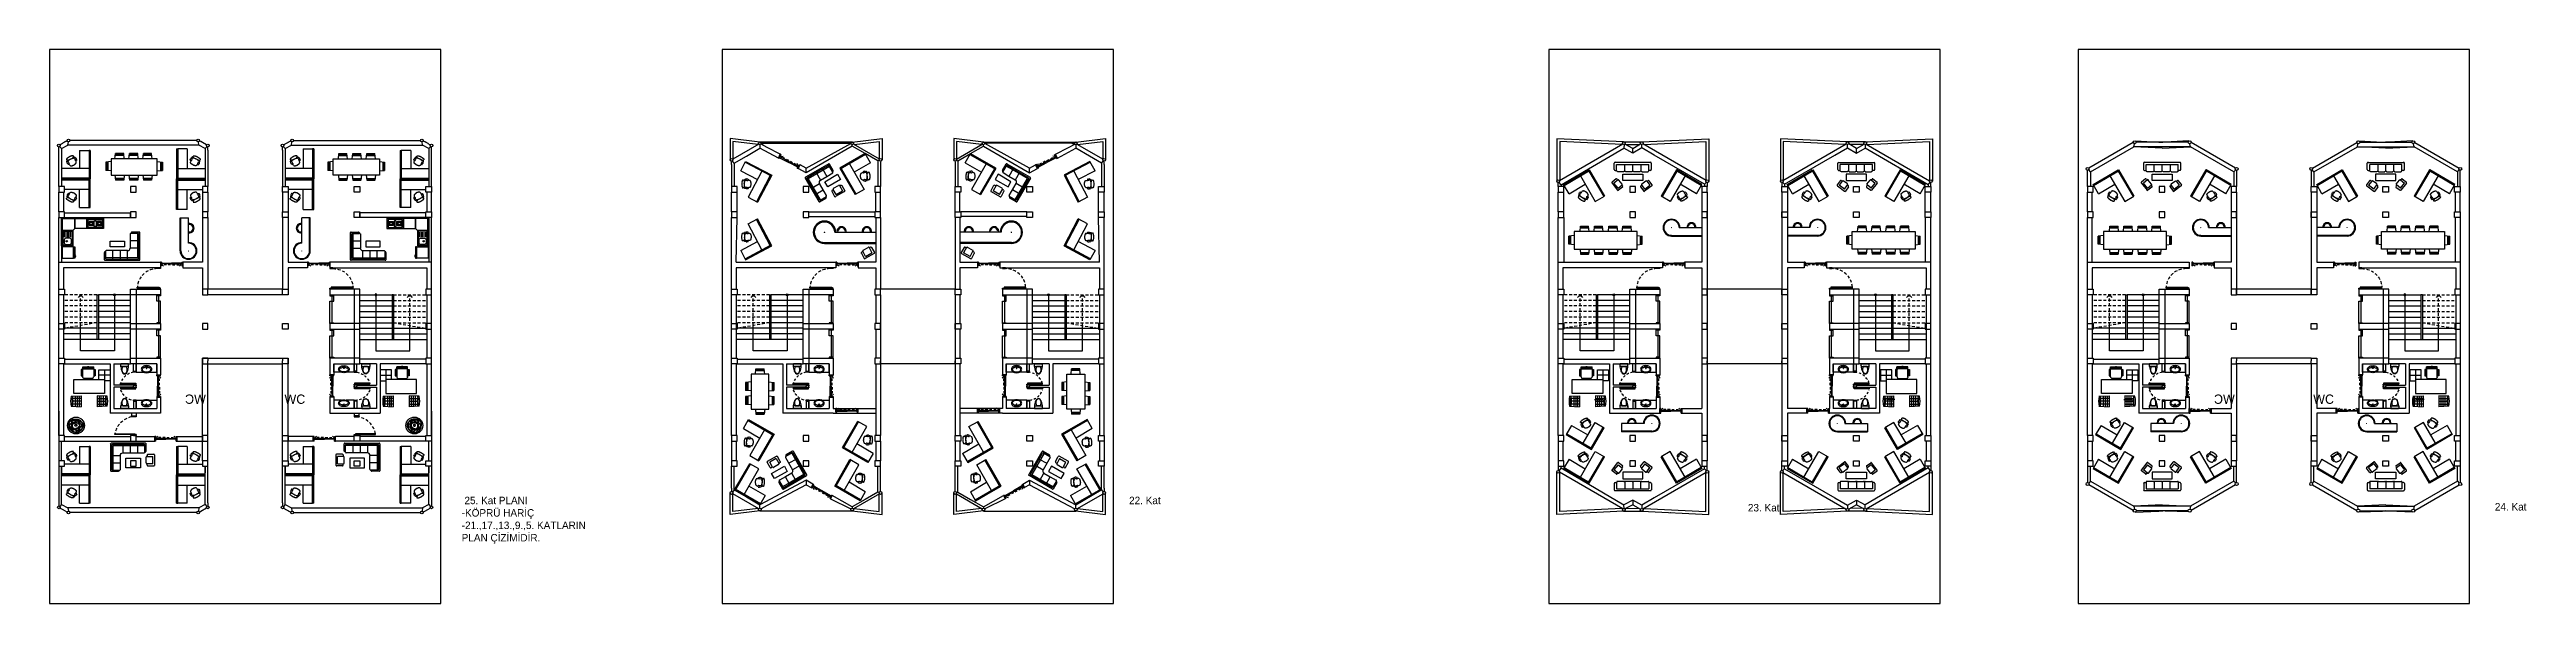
# Model space of a CAD drawing. Header units: millimetres. Extents: x -602 to 362, y 19021 to 19826.
# Drawn here: x -117.4 to 15.5, y 19642 to 19671.7 of the extents above; entities that cross this region are included whole.
import ezdxf

# ---------------------------------------------------------------- set-up
doc = ezdxf.new("R2010")
doc.units = ezdxf.units.MM
doc.linetypes.add('HIDDEN', pattern=[9.525, 6.35, -3.175])
for name, color, linetype in [('Duvar', 8, 'Continuous'), ('Kapı', 5, 'Continuous'), ('SectionCutEdges', 1, 'Continuous'), ('TAŞIYICI', 8, 'Continuous'), ('Tefriş', 254, 'Continuous')]:
    doc.layers.add(name, color=color, linetype=linetype)

msp = doc.modelspace()

# ---------------------------------------------------------------- texts
at = {"char_height": 0.4, "attachment_point": 1}
for s, width, insert in [('\\pt3.2;{\\fEvogria|b0|i0|c162|p2; 25. Kat PLANI\\P-KÖPRÜ HARİÇ -21.,17.,13.,9.,5. KATLARIN PLAN ÇİZİMİDİR.}', 6.9111, (-95.28, 19647.76)), ('\\pt3.2;{\\fEvogria|b0|i0|c162|p2; 22. Kat}', 4.4848, (-59.61, 19647.76)), ('\\pt3.2;{\\fEvogria|b0|i0|c162|p2;23. Kat}', 4.4848, (-26.25, 19647.37)), ('\\pt3.2;{\\fEvogria|b0|i0|c162|p2; 24. Kat}', 4.4848, (13.69, 19647.42))]:
    msp.add_mtext_dynamic_manual_height_columns(s, width=width, gutter_width=0.05, heights=[0], dxfattribs=dict(at, insert=insert))

# ---------------------------------------------------------------- blocks, each defined once
blk = doc.blocks.new('Çekirdek')
for points in [[(-4.02, 19655.19), (-4.02, 19655.59)], [(-4.02, 19654.44), (-4.02, 19654.39)], [(-4.02, 19654.34), (-4.02, 19654.39)], [(-3.87, 19655.19), (-3.87, 19655.59)], [(-3.87, 19654.44), (-3.87, 19654.39)], [(-3.87, 19654.34), (-3.87, 19654.39)], [(-4.02, 19653.59), (-4.02, 19653.19)], [(-3.87, 19653.59), (-3.87, 19653.19)]]:
    blk.add_lwpolyline(points)
at = {"layer": 'Duvar'}
for p, q in [((-2.72, 19660.74), (-2.57, 19660.74)), ((-5.98, 19659.29), (-5.98, 19656.89)), ((-5.98, 19659.29), (-5.9, 19659.29)), ((-5.9, 19659.29), (-5.9, 19656.89)), ((-2.72, 19659.59), (-2.57, 19659.59)), ((-4.02, 19655.19), (-3.87, 19655.19)), ((-4.02, 19654.44), (-3.87, 19654.44)), ((-4.02, 19654.34), (-3.87, 19654.34)), ((-4.02, 19653.59), (-3.87, 19653.59))]:
    blk.add_line(p, q, dxfattribs=at)
at = {"layer": 'Duvar', "linetype": 'HIDDEN', "ltscale": 0.025}
for p, q in [((-6.85, 19657.64), (-6.85, 19659.29)), ((-5.98, 19657.79), (-7.72, 19657.49))]:
    blk.add_line(p, q, dxfattribs=at)
at = {"layer": 'Duvar'}
for points in [[(-7.77, 19651.74), (-8.02, 19651.74), (-8.02, 19663.44)], [(-8.02, 19661.04), (-2.57, 19661.04), (-2.57, 19660.74), (-7.77, 19660.74), (-7.77, 19659.59)], [(-7.77, 19659.29), (-7.77, 19655.89)], [(-6.85, 19659.29), (-6.99, 19659.15)], [(-5.04, 19659.29), (-5.04, 19656.29), (-6.85, 19656.29), (-6.85, 19656.29), (-6.85, 19657.64)], [(-4.17, 19659.29), (-5.9, 19659.29)], [(-4.17, 19658.99), (-5.9, 19658.99)], [(-4.17, 19658.69), (-5.9, 19658.69)], [(-4.17, 19658.39), (-5.9, 19658.39)], [(-4.17, 19655.89), (-4.17, 19659.59)], [(-3.87, 19659.59), (-2.57, 19659.59), (-2.57, 19659.29), (-3.87, 19659.29), (-3.87, 19657.74), (-2.57, 19657.74), (-2.57, 19657.44), (-3.87, 19657.44), (-3.87, 19655.89), (-2.57, 19655.89), (-2.57, 19655.59)], [(-2.72, 19659.64), (-3.81, 19659.64), (-3.81, 19659.69), (-2.64, 19659.69), (-2.64, 19659.64)], [(-5.98, 19657.19), (-7.77, 19657.19)], [(-5.98, 19657.49), (-7.72, 19657.49)], [(-4.17, 19658.09), (-5.9, 19658.09)], [(-4.17, 19657.79), (-5.9, 19657.79)], [(-4.17, 19657.49), (-5.9, 19657.49)], [(-4.17, 19657.19), (-5.9, 19657.19)], [(-5.98, 19656.89), (-7.77, 19656.89)], [(-7.72, 19655.84), (-4.17, 19655.84)], [(-5.9, 19656.89), (-5.98, 19656.89)], [(-4.17, 19656.89), (-5.9, 19656.89)], [(-7.77, 19655.59), (-7.77, 19651.74)], [(-7.72, 19655.59), (-5.27, 19655.59)], [(-5.27, 19655.59), (-5.27, 19652.94)], [(-5.07, 19655.59), (-5.07, 19654.44)], [(-5.07, 19655.59), (-4.17, 19655.59)], [(-4.02, 19654.44), (-5.07, 19654.44)], [(-2.77, 19655.59), (-4.17, 19655.59)], [(-2.77, 19655.59), (-2.77, 19654.99)], [(-2.57, 19655.59), (-2.57, 19654.99)], [(-2.57, 19653.19), (-2.57, 19652.94), (-5.27, 19652.94)], [(-4.02, 19654.34), (-5.07, 19654.34), (-5.07, 19653.19)], [(-5.07, 19653.19), (-2.77, 19653.19)], [(-2.77, 19653.79), (-2.77, 19653.19)], [(-2.57, 19653.79), (-2.57, 19653.19)]]:
    blk.add_lwpolyline(points, dxfattribs=at)
at = {"layer": 'Duvar', "linetype": 'HIDDEN', "ltscale": 0.025}
for points in [[(-5.98, 19658.99), (-7.77, 19658.99)], [(-5.98, 19658.69), (-7.77, 19658.69)], [(-5.98, 19658.39), (-7.77, 19658.39)], [(-5.98, 19659.29), (-7.72, 19659.29)], [(-5.98, 19658.09), (-7.77, 19658.09)], [(-5.98, 19657.79), (-7.77, 19657.79)]]:
    blk.add_lwpolyline(points, dxfattribs=at)
at = {"layer": 'Duvar', "linetype": 'HIDDEN'}
blk.add_lwpolyline([(-6.85, 19659.29), (-6.71, 19659.15)], dxfattribs=at)
at = {"layer": 'Duvar'}
blk.add_circle((-5.04, 19659.29), 0.05, dxfattribs=at)
at = {"layer": 'Duvar', "linetype": 'HIDDEN', "ltscale": 0.025}
blk.add_arc((-2.74, 19659.62), 1.07, 88.9836, 176.1457, dxfattribs=at)
at = {"layer": 'Kapı'}
for points in [[(-2.57, 19660.74), (-2.57, 19660.69), (-2.72, 19660.69), (-2.72, 19660.74)], [(-2.57, 19659.29), (-2.57, 19659.24), (-2.77, 19659.24), (-2.77, 19659.29)], [(-2.67, 19659.24), (-2.67, 19658.94), (-2.77, 19658.94), (-2.77, 19659.24)], [(-2.57, 19659.59), (-2.57, 19659.64), (-2.72, 19659.64), (-2.72, 19659.59)], [(-2.57, 19657.79), (-2.57, 19658.94), (-2.67, 19658.94), (-2.67, 19657.79)], [(-2.57, 19657.74), (-2.57, 19657.79), (-2.77, 19657.79), (-2.77, 19657.74)], [(-2.57, 19657.44), (-2.57, 19657.39), (-2.77, 19657.39), (-2.77, 19657.44)], [(-2.67, 19657.39), (-2.67, 19657.09), (-2.77, 19657.09), (-2.77, 19657.39)], [(-2.57, 19655.94), (-2.57, 19657.09), (-2.67, 19657.09), (-2.67, 19655.94)], [(-2.57, 19655.89), (-2.57, 19655.94), (-2.77, 19655.94), (-2.77, 19655.89)], [(-4.01, 19654.49), (-4.71, 19654.49), (-4.71, 19654.54), (-3.89, 19654.54), (-3.89, 19654.49)], [(-3.87, 19655.19), (-3.87, 19655.14), (-4.02, 19655.14), (-4.02, 19655.19)], [(-3.87, 19654.44), (-3.87, 19654.49), (-4.02, 19654.49), (-4.02, 19654.44)], [(-2.77, 19654.99), (-2.57, 19654.99)], [(-2.77, 19654.94), (-2.77, 19654.99)], [(-2.77, 19654.94), (-2.57, 19654.94)], [(-2.72, 19654.94), (-2.72, 19654.39), (-2.67, 19654.39), (-2.67, 19654.94)], [(-2.72, 19653.84), (-2.72, 19654.39), (-2.67, 19654.39), (-2.67, 19653.84)], [(-2.57, 19654.94), (-2.57, 19654.99)], [(-4.01, 19654.29), (-4.71, 19654.29), (-4.71, 19654.24), (-3.89, 19654.24), (-3.89, 19654.29)], [(-3.87, 19654.34), (-3.87, 19654.29), (-4.02, 19654.29), (-4.02, 19654.34)], [(-3.87, 19653.59), (-3.87, 19653.64), (-4.02, 19653.64), (-4.02, 19653.59)], [(-2.77, 19653.84), (-2.57, 19653.84)], [(-2.77, 19653.84), (-2.77, 19653.79)], [(-2.77, 19653.79), (-2.57, 19653.79)], [(-2.57, 19653.84), (-2.57, 19653.79)]]:
    blk.add_lwpolyline(points, dxfattribs=at)
at = {"layer": 'Kapı', "linetype": 'HIDDEN', "ltscale": 0.02}
for points in [[(-2.62, 19654.44), (-2.62, 19654.89), (-2.55, 19654.82)], [(-2.62, 19654.34), (-2.62, 19653.88), (-2.55, 19653.95)]]:
    blk.add_lwpolyline(points, dxfattribs=at)
for centre, radius, start, end in [((-3.87, 19654.27), 0.88, 99.7932, 162.3205), ((-3.93, 19654.46), 0.824, 199.0532, 263.736)]:
    blk.add_arc(centre, radius, start, end, dxfattribs=at)
at = {"layer": 'SectionCutEdges'}
for p, q in [((-8.02, 19659.29), (-8.02, 19659.59)), ((-8.02, 19659.59), (-7.72, 19659.59)), ((-7.72, 19659.29), (-8.02, 19659.29)), ((-7.72, 19659.59), (-7.72, 19659.29)), ((-4.17, 19659.59), (-3.87, 19659.59)), ((-4.17, 19659.59), (-3.87, 19659.59)), ((-4.17, 19659.29), (-4.17, 19659.59)), ((-3.87, 19659.29), (-4.17, 19659.29)), ((-3.87, 19659.29), (-4.17, 19659.29)), ((-3.87, 19659.59), (-3.87, 19659.29)), ((-3.87, 19659.59), (-3.87, 19659.29)), ((-8.02, 19657.44), (-8.02, 19657.74)), ((-8.02, 19657.74), (-7.72, 19657.74)), ((-7.72, 19657.44), (-8.02, 19657.44)), ((-7.72, 19657.74), (-7.72, 19657.44)), ((-4.17, 19657.74), (-3.87, 19657.74)), ((-4.17, 19657.44), (-4.17, 19657.74)), ((-4.17, 19657.74), (-3.87, 19657.74)), ((-4.17, 19657.44), (-4.17, 19657.74)), ((-3.87, 19657.44), (-4.17, 19657.44)), ((-3.87, 19657.44), (-4.17, 19657.44)), ((-3.87, 19657.74), (-3.87, 19657.44)), ((-3.87, 19657.74), (-3.87, 19657.44)), ((-4.17, 19655.89), (-3.87, 19655.89)), ((-4.17, 19655.59), (-4.17, 19655.89)), ((-4.17, 19655.89), (-3.87, 19655.89)), ((-4.17, 19655.59), (-4.17, 19655.89)), ((-3.87, 19655.89), (-3.87, 19655.59)), ((-3.87, 19655.89), (-3.87, 19655.59))]:
    blk.add_line(p, q, dxfattribs=at)
blk.add_lwpolyline([(-8.02, 19655.89), (-7.72, 19655.89), (-7.72, 19655.59), (-8.02, 19655.59)], close=True, dxfattribs=at)
at = {"layer": 'Tefriş'}
for p, q in [((-4.28, 19655.59), (-4.7, 19655.59)), ((-4.29, 19655.45), (-4.69, 19655.45)), ((-4.59, 19655.44), (-4.39, 19655.44)), ((-4.29, 19655.45), (-4.28, 19655.44)), ((-4.28, 19655.54), (-4.28, 19655.59)), ((-4.28, 19655.49), (-4.28, 19655.54)), ((-4.28, 19655.44), (-4.28, 19655.49)), ((-3.34, 19655.44), (-3.33, 19655.35)), ((-3.29, 19655.44), (-3.3, 19655.35)), ((-4.28, 19653.19), (-4.7, 19653.19)), ((-4.29, 19653.33), (-4.69, 19653.33)), ((-4.59, 19653.34), (-4.39, 19653.34)), ((-4.29, 19653.33), (-4.28, 19653.33)), ((-4.28, 19653.33), (-4.28, 19653.28)), ((-4.28, 19653.28), (-4.28, 19653.24)), ((-4.28, 19653.24), (-4.28, 19653.19)), ((-3.34, 19653.33), (-3.33, 19653.42)), ((-3.29, 19653.33), (-3.3, 19653.42))]:
    blk.add_line(p, q, dxfattribs=at)
for points in [[(-3.87, 19655.59), (-3.87, 19655.14), (-3.46, 19655.14)], [(-3.18, 19655.14), (-2.77, 19655.14), (-2.77, 19655.59)], [(-3.87, 19653.19), (-3.87, 19653.64), (-3.46, 19653.64)], [(-3.18, 19653.64), (-2.77, 19653.64), (-2.77, 19653.19)]]:
    blk.add_lwpolyline(points, dxfattribs=at)
for centre in [(-3.37, 19655.44), (-3.26, 19655.44), (-3.37, 19653.33), (-3.26, 19653.33)]:
    blk.add_circle(centre, 0.0244, dxfattribs=at)
for centre, radius, start, end in [((-4.27, 19655.52), 0.44, 170.5377, 187.7399), ((-4.16, 19655.5), 0.546, 182.1851, 188.8848), ((-4.68, 19655.47), 0.032, 214.7073, 244.7492), ((-3.76, 19655.53), 0.942, 186.8522, 203.4891), ((-4.33, 19655.28), 0.311, 149.1276, 200.0898), ((-4.48, 19655.2), 0.155, 197.2477, 249.5476), ((-4.47, 19655.21), 0.155, 194.7786, 226.8543), ((-4.49, 19655.19), 0.122, 226.8543, 313.1457), ((-4.49, 19655.17), 0.122, 249.5476, 290.4524), ((-4.5, 19655.2), 0.155, 290.4524, 342.7523), ((-4.51, 19655.21), 0.155, 313.1457, 345.2214), ((-4.66, 19655.28), 0.311, 339.9102, 30.8724), ((-5.12, 19655.51), 0.841, 335.1445, 358.1585), ((-3.47, 19655.3), 0.127, 148.1465, 180), ((-3.47, 19655.3), 0.127, 180, 211.8535), ((-3.4, 19655.25), 0.214, 123.6901, 148.1465), ((-3.4, 19655.35), 0.214, 211.8535, 236.3099), ((-3.48, 19655.28), 0.0715, 142.5096, 180), ((-3.48, 19655.28), 0.0715, 180, 217.4904), ((-3.4, 19655.22), 0.169, 118.369, 142.5096), ((-3.4, 19655.33), 0.169, 217.4904, 241.631), ((-3.35, 19655.18), 0.301, 105.4371, 123.6901), ((-3.35, 19655.42), 0.301, 236.3099, 254.5629), ((-3.35, 19655.12), 0.277, 102.6081, 118.369), ((-3.35, 19655.43), 0.277, 241.631, 257.3919), ((-3.32, 19655.07), 0.42, 90, 105.4371), ((-3.32, 19655.53), 0.42, 254.5629, 270), ((-3.32, 19654.97), 0.432, 92.9466, 102.6081), ((-3.32, 19655.58), 0.432, 257.3919, 270), ((-3.32, 19655.44), 0.0271, 0, 180), ((-3.32, 19655.35), 0.0161, 180, 0), ((-3.32, 19655.07), 0.42, 74.5629, 90), ((-3.32, 19655.58), 0.432, 270, 282.6081), ((-3.32, 19655.53), 0.42, 270, 285.4371), ((-3.32, 19654.97), 0.432, 77.3919, 87.0534), ((-3.28, 19655.12), 0.277, 61.631, 77.3919), ((-3.28, 19655.43), 0.277, 282.6081, 298.369), ((-3.29, 19655.18), 0.301, 56.3099, 74.5629), ((-3.29, 19655.42), 0.301, 285.4371, 303.6901), ((-3.23, 19655.22), 0.169, 37.4904, 61.631), ((-3.23, 19655.33), 0.169, 298.369, 322.5096), ((-3.24, 19655.25), 0.214, 31.8535, 56.3099), ((-3.24, 19655.35), 0.214, 303.6901, 328.1465), ((-3.15, 19655.28), 0.0715, 0, 37.4904), ((-3.15, 19655.28), 0.0715, 322.5096, 0), ((-3.16, 19655.3), 0.127, 0, 31.8535), ((-3.16, 19655.3), 0.127, 328.1465, 0), ((-4.16, 19653.27), 0.546, 171.1152, 177.8149), ((-4.27, 19653.26), 0.44, 172.2601, 189.4623), ((-3.76, 19653.24), 0.942, 156.5109, 173.1478), ((-4.68, 19653.3), 0.032, 115.2508, 145.2927), ((-4.33, 19653.5), 0.311, 159.9102, 210.8724), ((-4.48, 19653.57), 0.155, 110.4524, 162.7523), ((-4.47, 19653.57), 0.155, 133.1457, 165.2214), ((-4.49, 19653.59), 0.122, 46.8543, 133.1457), ((-4.49, 19653.6), 0.122, 69.5476, 110.4524), ((-4.5, 19653.57), 0.155, 17.2477, 69.5476), ((-4.51, 19653.57), 0.155, 14.7786, 46.8543), ((-4.66, 19653.5), 0.311, 329.1276, 20.0898), ((-5.12, 19653.26), 0.841, 1.8415, 24.8555), ((-3.47, 19653.47), 0.127, 148.1465, 180), ((-3.47, 19653.47), 0.127, 180, 211.8535), ((-3.4, 19653.43), 0.214, 123.6901, 148.1465), ((-3.4, 19653.52), 0.214, 211.8535, 236.3099), ((-3.48, 19653.5), 0.0715, 142.5096, 180), ((-3.48, 19653.5), 0.0715, 180, 217.4904), ((-3.4, 19653.44), 0.169, 118.369, 142.5096), ((-3.4, 19653.56), 0.169, 217.4904, 241.631), ((-3.35, 19653.36), 0.301, 105.4371, 123.6901), ((-3.35, 19653.59), 0.301, 236.3099, 254.5629), ((-3.35, 19653.34), 0.277, 102.6081, 118.369), ((-3.35, 19653.65), 0.277, 241.631, 257.3919), ((-3.32, 19653.24), 0.42, 90, 105.4371), ((-3.32, 19653.71), 0.42, 254.5629, 270), ((-3.32, 19653.19), 0.432, 90, 102.6081), ((-3.32, 19653.8), 0.432, 257.3919, 267.0534), ((-3.32, 19653.33), 0.0271, 180, 0), ((-3.32, 19653.42), 0.0161, 0, 180), ((-3.32, 19653.24), 0.42, 74.5629, 90), ((-3.32, 19653.19), 0.432, 77.3919, 90), ((-3.32, 19653.71), 0.42, 270, 285.4371), ((-3.32, 19653.8), 0.432, 272.9466, 282.6081), ((-3.28, 19653.34), 0.277, 61.631, 77.3919), ((-3.28, 19653.65), 0.277, 282.6081, 298.369), ((-3.29, 19653.36), 0.301, 56.3099, 74.5629), ((-3.29, 19653.59), 0.301, 285.4371, 303.6901), ((-3.23, 19653.44), 0.169, 37.4904, 61.631), ((-3.23, 19653.56), 0.169, 298.369, 322.5096), ((-3.24, 19653.43), 0.214, 31.8535, 56.3099), ((-3.24, 19653.52), 0.214, 303.6901, 328.1465), ((-3.15, 19653.5), 0.0715, 0, 37.4904), ((-3.15, 19653.5), 0.0715, 322.5096, 0), ((-3.16, 19653.47), 0.127, 0, 31.8535), ((-3.16, 19653.47), 0.127, 328.1465, 0)]:
    blk.add_arc(centre, radius, start, end, dxfattribs=at)
at = {"layer": 'Kapı', "insert": (4.09, 19653.94), "char_height": 0.5, "attachment_point": 1}
blk.add_mtext_dynamic_manual_height_columns('{\\fEvogria|b0|i0|c162|p2;WC}', width=2.0936, gutter_width=1, heights=[0], dxfattribs=at)
blk = doc.blocks.new('sofa 3')
for p, q in [((-2271, 232), (-2271, 900)), ((-2215, 955), (-157, 955)), ((-2160, 176), (-2215, 176)), ((-2160, 121), (-2160, 788)), ((733, 733), (-2160, 733)), ((-2104, 844), (-269, 844)), ((-157, 65), (-2104, 65)), ((-1492, 844), (-1492, 65)), ((-825, 844), (-825, 65)), ((-602, 955), (900, 955)), ((-602, 844), (788, 844)), ((-157, 844), (-157, 65)), ((733, -1492), (733, 733)), ((844, 788), (844, -1437)), ((955, 899), (955, -1548)), ((65, -1437), (65, -157)), ((844, -157), (65, -157)), ((844, -825), (65, -825)), ((788, -1492), (121, -1492)), ((176, -1548), (176, -1492)), ((900, -1604), (232, -1604))]:
    blk.add_line(p, q)
for centre, radius, start, end in [((-2215, 900), 55.6, 90, 180), ((-2215, 232), 55.6, 180, 270), ((-2104, 788), 55.6, 90, 180), ((-2104, 121), 55.6, 180, 270), ((-157, -157), 223, 0, 90), ((788, 788), 55.6, 0, 90), ((900, 899), 55.6, 0, 90), ((121, -1437), 55.6, 180, 270), ((232, -1548), 55.6, 180, 270), ((788, -1437), 55.6, 270, 0), ((900, -1548), 55.6, 270, 0)]:
    blk.add_arc(centre, radius, start, end)
blk = doc.blocks.new('AP00XXXX$0$A$C53421247-flat-2')
at = {"color": 0}
for p, q in [((-0.48, 0.39), (-0.47, 0.39)), ((-0.48, 0.38), (-0.48, 0.39)), ((-0.48, 0.37), (-0.48, 0.38)), ((-0.48, 0.37), (-0.48, 0.37)), ((-0.48, 0.36), (-0.48, 0.37)), ((-0.48, 0.35), (-0.48, 0.36)), ((-0.48, 0.35), (-0.48, 0.35)), ((-0.48, 0.34), (-0.48, 0.35)), ((-0.48, 0.34), (-0.48, 0.34)), ((-0.48, 0.33), (-0.48, 0.34)), ((-0.48, 0.33), (-0.48, 0.33)), ((-0.48, 0.32), (-0.48, 0.33)), ((-0.48, 0.32), (-0.48, 0.32)), ((-0.48, 0.32), (-0.48, 0.32)), ((-0.48, 0.31), (-0.48, 0.32)), ((-0.48, 0.31), (-0.48, 0.31)), ((-0.48, 0.3), (-0.48, 0.31)), ((-0.48, 0.3), (-0.48, 0.3)), ((-0.47, 0.3), (-0.48, 0.3)), ((-0.47, 0.43), (-0.46, 0.44)), ((-0.47, 0.42), (-0.47, 0.43)), ((-0.47, 0.41), (-0.47, 0.42)), ((-0.47, 0.41), (-0.47, 0.41)), ((-0.47, 0.4), (-0.47, 0.41)), ((-0.47, 0.39), (-0.47, 0.4)), ((-0.47, 0.3), (-0.47, 0.3)), ((-0.47, 0.29), (-0.47, 0.3)), ((-0.47, 0.29), (-0.47, 0.29)), ((-0.46, 0.45), (-0.45, 0.46)), ((-0.46, 0.44), (-0.46, 0.45)), ((-0.46, 0.44), (-0.46, 0.44)), ((-0.37, 0.31), (-0.46, 0.29)), ((-0.45, 0.49), (-0.44, 0.49)), ((-0.45, 0.48), (-0.45, 0.49)), ((-0.45, 0.47), (-0.45, 0.48)), ((-0.45, 0.46), (-0.45, 0.47)), ((-0.44, 0.5), (-0.43, 0.51)), ((-0.44, 0.49), (-0.44, 0.5)), ((-0.43, 0.53), (-0.42, 0.53)), ((-0.43, 0.52), (-0.43, 0.53)), ((-0.43, 0.51), (-0.43, 0.52)), ((-0.42, 0.54), (-0.41, 0.55)), ((-0.42, 0.53), (-0.42, 0.54)), ((-0.41, 0.57), (-0.4, 0.58)), ((-0.41, 0.56), (-0.41, 0.57)), ((-0.41, 0.55), (-0.41, 0.56)), ((-0.41, 0.29), (-0.41, 0.3)), ((-0.39, 0.26), (-0.41, 0.29)), ((-0.4, 0.58), (-0.39, 0.59)), ((-0.4, 0.58), (-0.4, 0.58)), ((-0.39, 0.6), (-0.38, 0.61)), ((-0.39, 0.59), (-0.39, 0.6)), ((-0.38, 0.31), (-0.39, 0.3)), ((-0.39, 0.3), (-0.39, 0.29)), ((-0.39, 0.29), (-0.38, 0.27)), ((-0.38, 0.24), (-0.39, 0.26)), ((-0.38, 0.61), (-0.37, 0.62)), ((-0.38, 0.61), (-0.38, 0.61)), ((-0.38, 0.27), (-0.37, 0.26)), ((-0.37, 0.26), (-0.38, 0.23)), ((-0.37, 0.63), (-0.36, 0.64)), ((-0.37, 0.62), (-0.37, 0.63)), ((-0.36, 0.31), (-0.37, 0.31)), ((-0.31, 0.14), (-0.37, 0.2)), ((-0.36, 0.64), (-0.35, 0.65)), ((-0.36, 0.64), (-0.36, 0.64)), ((-0.35, 0.32), (-0.36, 0.31)), ((-0.35, 0.66), (-0.34, 0.66)), ((-0.35, 0.65), (-0.35, 0.66)), ((-0.18, 0.64), (-0.35, 0.32)), ((-0.32, 0.31), (-0.35, 0.32)), ((-0.34, 0.67), (-0.33, 0.68)), ((-0.34, 0.66), (-0.34, 0.67)), ((-0.34, 0.35), (-0.31, 0.34)), ((-0.33, 0.29), (-0.34, 0.28)), ((-0.34, 0.28), (-0.34, 0.27)), ((-0.34, 0.27), (-0.34, 0.27)), ((-0.34, 0.27), (-0.3, 0.23)), ((-0.33, 0.69), (-0.32, 0.69)), ((-0.33, 0.68), (-0.33, 0.69)), ((-0.33, 0.68), (-0.33, 0.68)), ((-0.32, 0.31), (-0.33, 0.29)), ((-0.32, 0.7), (-0.31, 0.71)), ((-0.32, 0.69), (-0.32, 0.7)), ((-0.3, 0.39), (-0.32, 0.33)), ((-0.32, 0.33), (-0.32, 0.31)), ((-0.32, 0.31), (-0.32, 0.31)), ((-0.31, 0.71), (-0.3, 0.72)), ((-0.31, 0.71), (-0.31, 0.71)), ((-0.3, 0.72), (-0.29, 0.72)), ((-0.3, 0.72), (-0.3, 0.72)), ((-0.28, 0.46), (-0.3, 0.4)), ((-0.3, 0.4), (-0.3, 0.39)), ((-0.29, 0.73), (-0.28, 0.73)), ((-0.29, 0.72), (-0.29, 0.73)), ((-0.28, 0.74), (-0.27, 0.74)), ((-0.28, 0.73), (-0.28, 0.74)), ((-0.26, 0.49), (-0.28, 0.46)), ((-0.27, 0.74), (-0.26, 0.75)), ((-0.27, 0.74), (-0.27, 0.74)), ((-0.27, 0.74), (-0.27, 0.74)), ((-0.21, 0.09), (-0.27, 0.12)), ((-0.26, 0.75), (-0.25, 0.75)), ((-0.26, 0.75), (-0.26, 0.75)), ((-0.23, 0.54), (-0.26, 0.49)), ((-0.25, 0.75), (-0.24, 0.75)), ((-0.25, 0.75), (-0.25, 0.75)), ((-0.25, 0.75), (-0.25, 0.75)), ((-0.24, 0.75), (-0.23, 0.75)), ((-0.24, 0.75), (-0.24, 0.75)), ((-0.24, 0.75), (-0.24, 0.75)), ((-0.23, 0.75), (-0.23, 0.75)), ((-0.23, 0.75), (-0.22, 0.75)), ((-0.23, 0.75), (-0.23, 0.75)), ((-0.23, 0.75), (-0.23, 0.75)), ((-0.21, 0.56), (-0.23, 0.54)), ((-0.23, 0.2), (-0.2, 0.19)), ((-0.18, 0.67), (-0.22, 0.75)), ((-0.19, 0.59), (-0.21, 0.56)), ((-0.19, 0.71), (-0.2, 0.7)), ((-0.2, 0.61), (-0.17, 0.6)), ((-0.2, 0.19), (-0.17, 0.18)), ((-0.16, 0.71), (-0.19, 0.71)), ((-0.19, 0.68), (-0.18, 0.69)), ((-0.19, 0.68), (-0.19, 0.68)), ((-0.17, 0.61), (-0.19, 0.59)), ((-0.18, 0.69), (-0.15, 0.7)), ((-0.18, 0.65), (-0.18, 0.67)), ((-0.18, 0.64), (-0.18, 0.65)), ((-0.16, 0.62), (-0.18, 0.64)), ((-0.18, 0.11), (-0.15, 0.15)), ((-0.16, 0.62), (-0.17, 0.61)), ((-0.15, 0.71), (-0.16, 0.71)), ((-0.15, 0.64), (-0.16, 0.62)), ((-0.13, 0.71), (-0.15, 0.71)), ((-0.15, 0.7), (-0.14, 0.69)), ((-0.14, 0.66), (-0.15, 0.64)), ((-0.1, 0.13), (-0.15, 0.15)), ((-0.13, 0.72), (-0.14, 0.69)), ((-0.14, 0.67), (-0.14, 0.66)), ((-0.14, 0.66), (-0.14, 0.66)), ((-0.12, 0.66), (-0.08, 0.64)), ((-0.02, 0.71), (-0.1, 0.73)), ((-0.06, 0.12), (-0.1, 0.13)), ((-0.06, 0.12), (-0.06, 0.12)), ((-0.06, 0.12), (-0.06, 0.12)), ((-0.06, 0.12), (-0.06, 0.12)), ((-0.05, 0.12), (-0.06, 0.12)), ((-0.05, 0.12), (-0.05, 0.12)), ((-0.05, 0.12), (-0.05, 0.12)), ((-0.05, 0.12), (-0.05, 0.12)), ((-0.04, 0.12), (-0.05, 0.12)), ((-0.04, 0.12), (-0.04, 0.12)), ((-0.04, 0.12), (-0.04, 0.12)), ((-0.04, 0.12), (-0.04, 0.12)), ((-0.04, 0.12), (-0.04, 0.12)), ((-0.03, 0.12), (-0.04, 0.12)), ((-0.03, 0.12), (-0.03, 0.12)), ((-0.03, 0.12), (-0.03, 0.12)), ((-0.03, 0.12), (-0.03, 0.12)), ((-0.02, 0.12), (-0.03, 0.12)), ((-0.02, 0.12), (-0.02, 0.12)), ((-0.02, 0.12), (-0.02, 0.12)), ((-0.01, 0.12), (-0.02, 0.12)), ((-0.01, 0.61), (0.01, 0.59)), ((-0.01, 0.13), (-0.01, 0.12)), ((-0.01, 0.13), (-0.01, 0.13)), ((0, 0.13), (-0.01, 0.13)), ((-0.01, 0.12), (-0.01, 0.12)), ((0.01, 0.14), (0, 0.13)), ((0, 0.13), (0, 0.13)), ((0, 0.13), (0, 0.13)), ((0, 0.13), (0, 0.13)), ((0.01, 0.59), (0.03, 0.57)), ((0.01, 0.14), (0.01, 0.14)), ((0.01, 0.14), (0.01, 0.14)), ((0.02, 0.14), (0.01, 0.14)), ((0.08, 0.65), (0.02, 0.69)), ((0.02, 0.15), (0.02, 0.14)), ((0.02, 0.15), (0.02, 0.15)), ((0.03, 0.15), (0.02, 0.15)), ((0.02, 0.14), (0.02, 0.14)), ((0.03, 0.16), (0.03, 0.15)), ((0.04, 0.16), (0.03, 0.16)), ((0.03, 0.15), (0.03, 0.15)), ((0.04, 0.17), (0.04, 0.16)), ((0.05, 0.17), (0.04, 0.17)), ((0.04, 0.16), (0.04, 0.16)), ((0.04, 0.16), (0.04, 0.16)), ((0.05, 0.18), (0.05, 0.17)), ((0.06, 0.18), (0.05, 0.18)), ((0.05, 0.17), (0.05, 0.17)), ((0.06, 0.19), (0.06, 0.18)), ((0.07, 0.19), (0.06, 0.19)), ((0.06, 0.18), (0.06, 0.18)), ((0.07, 0.58), (0.09, 0.62)), ((0.11, 0.55), (0.07, 0.58)), ((0.07, 0.2), (0.07, 0.19)), ((0.07, 0.2), (0.07, 0.2)), ((0.08, 0.2), (0.07, 0.2)), ((0.07, 0.19), (0.07, 0.19)), ((0.08, 0.22), (0.08, 0.21)), ((0.09, 0.22), (0.08, 0.22)), ((0.08, 0.21), (0.08, 0.2)), ((0.08, 0.21), (0.08, 0.21)), ((0.09, 0.23), (0.09, 0.22)), ((0.1, 0.23), (0.09, 0.23)), ((0.09, 0.22), (0.09, 0.22)), ((0.11, 0.25), (0.1, 0.24)), ((0.1, 0.24), (0.1, 0.23)), ((0.1, 0.24), (0.1, 0.24)), ((0.1, 0.24), (0.1, 0.24)), ((0.15, 0.52), (0.11, 0.55)), ((0.11, 0.26), (0.11, 0.25)), ((0.11, 0.26), (0.11, 0.26)), ((0.12, 0.26), (0.11, 0.26)), ((0.11, 0.25), (0.11, 0.25)), ((0.12, 0.28), (0.12, 0.27)), ((0.13, 0.28), (0.12, 0.28)), ((0.12, 0.27), (0.12, 0.26)), ((0.12, 0.27), (0.12, 0.27)), ((0.13, 0.3), (0.13, 0.29)), ((0.13, 0.3), (0.13, 0.3)), ((0.14, 0.3), (0.13, 0.3)), ((0.13, 0.29), (0.13, 0.28)), ((0.13, 0.29), (0.13, 0.29)), ((0.15, 0.33), (0.14, 0.32)), ((0.14, 0.32), (0.14, 0.31)), ((0.14, 0.32), (0.14, 0.32)), ((0.14, 0.31), (0.14, 0.3)), ((0.14, 0.31), (0.14, 0.31)), ((0.15, 0.52), (0.15, 0.51)), ((0.15, 0.52), (0.15, 0.52)), ((0.15, 0.52), (0.15, 0.52)), ((0.15, 0.51), (0.16, 0.51)), ((0.15, 0.51), (0.15, 0.51)), ((0.16, 0.36), (0.15, 0.35)), ((0.15, 0.35), (0.15, 0.34)), ((0.15, 0.35), (0.15, 0.35)), ((0.15, 0.34), (0.15, 0.33)), ((0.15, 0.34), (0.15, 0.34)), ((0.15, 0.34), (0.15, 0.34)), ((0.15, 0.33), (0.15, 0.33)), ((0.16, 0.51), (0.16, 0.5)), ((0.16, 0.51), (0.16, 0.51)), ((0.16, 0.51), (0.16, 0.51)), ((0.16, 0.51), (0.16, 0.51)), ((0.16, 0.5), (0.16, 0.49)), ((0.16, 0.5), (0.16, 0.5)), ((0.16, 0.5), (0.16, 0.5)), ((0.16, 0.5), (0.16, 0.5)), ((0.16, 0.49), (0.17, 0.49)), ((0.16, 0.39), (0.16, 0.38)), ((0.17, 0.39), (0.16, 0.39)), ((0.16, 0.38), (0.16, 0.37)), ((0.16, 0.38), (0.16, 0.38)), ((0.16, 0.38), (0.16, 0.38)), ((0.16, 0.37), (0.16, 0.36)), ((0.16, 0.37), (0.16, 0.37)), ((0.16, 0.36), (0.16, 0.36)), ((0.17, 0.49), (0.17, 0.48)), ((0.17, 0.49), (0.17, 0.49)), ((0.17, 0.49), (0.17, 0.49)), ((0.17, 0.48), (0.17, 0.47)), ((0.17, 0.48), (0.17, 0.48)), ((0.17, 0.48), (0.17, 0.48)), ((0.17, 0.48), (0.17, 0.48)), ((0.17, 0.47), (0.17, 0.46)), ((0.17, 0.47), (0.17, 0.47)), ((0.17, 0.47), (0.17, 0.47)), ((0.17, 0.46), (0.17, 0.45)), ((0.17, 0.46), (0.17, 0.46)), ((0.17, 0.46), (0.17, 0.46)), ((0.17, 0.45), (0.17, 0.44)), ((0.17, 0.45), (0.17, 0.45)), ((0.17, 0.45), (0.17, 0.45)), ((0.17, 0.44), (0.17, 0.43)), ((0.17, 0.44), (0.17, 0.44)), ((0.17, 0.44), (0.17, 0.44)), ((0.17, 0.43), (0.17, 0.42)), ((0.17, 0.43), (0.17, 0.43)), ((0.17, 0.42), (0.17, 0.41)), ((0.17, 0.42), (0.17, 0.42)), ((0.17, 0.42), (0.17, 0.42)), ((0.17, 0.41), (0.17, 0.4)), ((0.17, 0.41), (0.17, 0.41)), ((0.17, 0.4), (0.17, 0.39)), ((0.17, 0.4), (0.17, 0.4)), ((0.17, 0.4), (0.17, 0.4))]:
    blk.add_line(p, q, dxfattribs=at)
for centre, radius, start, end in [((-0.47, 0.3), 0.00587, 230.3011, 279.9373), ((-0.36, 0.22), 0.0235, 151.0859, 229.3263), ((-0.35, 0.24), 0.0235, 72.284, 151.0859), ((-0.22, 0.25), 0.141, 229.0257, 245.3538), ((-0.12, 0.5), 0.324, 237.1149, 250.6618), ((-0.23, 0.75), 0.00587, 24.1637, 63.0231), ((-0.2, 0.12), 0.0235, 246.0859, 332.4182), ((-0.19, 0.21), 0.0235, 248.5883, 253.7281), ((-0.18, 0.16), 0.0235, 332.4182, 70.7438), ((-0.12, 0.68), 0.0235, 151.1162, 235.1431), ((-0.11, 0.7), 0.0235, 75.8107, 151.1162), ((-0.12, 0.68), 0.0235, 235.1431, 256.7996), ((-0.2, 0.34), 0.324, 54.1745, 67.7214), ((-0.05, 0.57), 0.141, 59.4825, 75.8107), ((0, 0.57), 0.0235, 51.1082, 56.248), ((0.05, 0.59), 0.0235, 231.1082, 332.4182), ((0.07, 0.63), 0.0235, 332.4182, 59.4825)]:
    blk.add_arc(centre, radius, start, end, dxfattribs=at)

# ---------------------------------------------------------------- linework, layer by layer
for p, q in [((-30.43, 19666.86), (-30.41, 19666.86)), ((-22.43, 19666.86), (-22.45, 19666.86)), ((-30.43, 19646.91), (-30.41, 19646.91)), ((-22.43, 19646.91), (-22.45, 19646.91))]:
    msp.add_line(p, q)
for points in [[(-76.8, 19654.49), (-76.8, 19654.89)], [(-76.65, 19654.49), (-76.65, 19654.89)], [(-64.95, 19654.49), (-64.95, 19654.89)], [(-64.8, 19654.49), (-64.8, 19654.89)], [(-32.43, 19654.49), (-32.43, 19654.89)], [(-32.28, 19654.49), (-32.28, 19654.89)], [(-20.58, 19654.49), (-20.58, 19654.89)], [(-20.43, 19654.49), (-20.43, 19654.89)], [(-76.8, 19653.74), (-76.8, 19653.69)], [(-76.8, 19653.64), (-76.8, 19653.69)], [(-76.65, 19653.74), (-76.65, 19653.69)], [(-76.65, 19653.64), (-76.65, 19653.69)], [(-64.95, 19653.74), (-64.95, 19653.69)], [(-64.95, 19653.64), (-64.95, 19653.69)], [(-64.8, 19653.74), (-64.8, 19653.69)], [(-64.8, 19653.64), (-64.8, 19653.69)], [(-32.43, 19653.74), (-32.43, 19653.69)], [(-32.43, 19653.64), (-32.43, 19653.69)], [(-32.28, 19653.74), (-32.28, 19653.69)], [(-32.28, 19653.64), (-32.28, 19653.69)], [(-20.58, 19653.74), (-20.58, 19653.69)], [(-20.58, 19653.64), (-20.58, 19653.69)], [(-20.43, 19653.74), (-20.43, 19653.69)], [(-20.43, 19653.64), (-20.43, 19653.69)], [(-76.8, 19652.89), (-76.8, 19652.49)], [(-76.65, 19652.89), (-76.65, 19652.49)], [(-64.95, 19652.89), (-64.95, 19652.49)], [(-64.8, 19652.89), (-64.8, 19652.49)], [(-32.43, 19652.89), (-32.43, 19652.49)], [(-32.28, 19652.89), (-32.28, 19652.49)], [(-20.58, 19652.89), (-20.58, 19652.49)], [(-20.43, 19652.89), (-20.43, 19652.49)]]:
    msp.add_lwpolyline(points)
at = {"layer": 'Duvar'}
for p, q in [((-116.9, 19663.04), (-116.9, 19664.09)), ((-116.65, 19664.09), (-116.65, 19663.04)), ((-97.15, 19664.09), (-97.15, 19663.04)), ((-96.9, 19663.04), (-96.9, 19664.09)), ((-8.02, 19663.04), (-8.02, 19664.09)), ((-7.77, 19663.04), (-7.77, 19664.09)), ((11.73, 19663.04), (11.73, 19664.09)), ((11.98, 19663.04), (11.98, 19664.09)), ((-116.75, 19662.74), (-116.75, 19660.34)), ((-97.05, 19662.74), (-97.05, 19660.34)), ((-75.5, 19660.04), (-75.35, 19660.04)), ((-66.1, 19660.04), (-66.25, 19660.04)), ((-31.13, 19660.04), (-30.98, 19660.04)), ((-21.73, 19660.04), (-21.88, 19660.04)), ((-104.9, 19658.89), (-108.9, 19658.89)), ((-104.9, 19658.59), (-108.9, 19658.59)), ((-78.76, 19658.59), (-78.76, 19656.19)), ((-78.76, 19658.59), (-78.69, 19658.59)), ((-78.69, 19658.59), (-78.69, 19656.19)), ((-75.5, 19658.89), (-75.35, 19658.89)), ((-66.1, 19658.89), (-66.25, 19658.89)), ((-62.91, 19658.59), (-62.91, 19656.19)), ((-62.84, 19658.59), (-62.91, 19658.59)), ((-62.84, 19658.59), (-62.84, 19656.19)), ((-34.39, 19658.59), (-34.39, 19656.19)), ((-34.39, 19658.59), (-34.32, 19658.59)), ((-34.32, 19658.59), (-34.32, 19656.19)), ((-31.13, 19658.89), (-30.98, 19658.89)), ((-21.73, 19658.89), (-21.88, 19658.89)), ((-18.54, 19658.59), (-18.54, 19656.19)), ((-18.47, 19658.59), (-18.54, 19658.59)), ((-18.47, 19658.59), (-18.47, 19656.19)), ((3.98, 19658.89), (-0.02, 19658.89)), ((3.98, 19658.59), (-0.02, 19658.59)), ((-109.2, 19655.19), (-104.6, 19655.19)), ((-109.2, 19649.69), (-109.2, 19655.19)), ((-108.9, 19649.69), (-108.9, 19654.89)), ((-108.9, 19654.89), (-104.9, 19654.89)), ((-104.9, 19649.69), (-104.9, 19654.89)), ((-104.6, 19649.69), (-104.6, 19655.19)), ((-76.8, 19654.49), (-76.65, 19654.49)), ((-64.8, 19654.49), (-64.95, 19654.49)), ((-32.43, 19654.49), (-32.28, 19654.49)), ((-20.43, 19654.49), (-20.58, 19654.49)), ((3.98, 19655.19), (-0.02, 19655.19)), ((3.98, 19654.89), (-0.02, 19654.89)), ((-76.8, 19653.74), (-76.65, 19653.74)), ((-76.8, 19653.64), (-76.65, 19653.64)), ((-64.8, 19653.74), (-64.95, 19653.74)), ((-64.8, 19653.64), (-64.95, 19653.64)), ((-32.43, 19653.74), (-32.28, 19653.74)), ((-32.43, 19653.64), (-32.28, 19653.64)), ((-20.43, 19653.74), (-20.58, 19653.74)), ((-20.43, 19653.64), (-20.58, 19653.64)), ((-113, 19652.09), (-112.75, 19652.09)), ((-100.8, 19652.09), (-101.05, 19652.09)), ((-76.8, 19652.89), (-76.65, 19652.89)), ((-64.8, 19652.89), (-64.95, 19652.89)), ((-32.43, 19652.89), (-32.28, 19652.89)), ((-20.43, 19652.89), (-20.58, 19652.89)), ((-72.95, 19648), (-72.95, 19649.39)), ((-72.8, 19648.09), (-72.8, 19649.39)), ((-68.8, 19648.09), (-68.8, 19649.39)), ((-68.65, 19648), (-68.65, 19649.39)), ((-72.86, 19647.92), (-74.26, 19647.11)), ((-72.95, 19648), (-73.62, 19647.61)), ((-72.87, 19647.98), (-72.95, 19648)), ((-72.8, 19648.03), (-72.8, 19648.09)), ((-68.8, 19648.03), (-68.8, 19648.09)), ((-68.73, 19647.98), (-68.65, 19648)), ((-68.73, 19647.92), (-67.34, 19647.11)), ((-68.65, 19648), (-67.97, 19647.61)), ((-73.62, 19647.61), (-74.32, 19647.21)), ((-67.97, 19647.61), (-67.28, 19647.21))]:
    msp.add_line(p, q, dxfattribs=at)
at = {"layer": 'Duvar', "linetype": 'HIDDEN', "ltscale": 0.025}
for p, q in [((-79.63, 19656.94), (-79.63, 19658.59)), ((-61.97, 19656.94), (-61.97, 19658.59)), ((-35.26, 19656.94), (-35.26, 19658.59)), ((-17.6, 19656.94), (-17.6, 19658.59)), ((-78.76, 19657.09), (-80.5, 19656.79)), ((-62.84, 19657.09), (-61.1, 19656.79)), ((-34.39, 19657.09), (-36.13, 19656.79)), ((-18.47, 19657.09), (-16.73, 19656.79))]:
    msp.add_line(p, q, dxfattribs=at)
at = {"layer": 'Duvar'}
for points in [[(-117.4, 19671.74), (-117.4, 19642.04), (-96.4, 19642.04), (-96.4, 19671.74)], [(-81.3, 19671.74), (-81.3, 19642.04), (-60.3, 19642.04), (-60.3, 19671.74)], [(-36.93, 19671.74), (-36.93, 19642.04), (-15.93, 19642.04), (-15.93, 19671.74)], [(-8.52, 19671.74), (-8.52, 19642.04), (12.48, 19642.04), (12.48, 19671.74)]]:
    msp.add_lwpolyline(points, close=True, dxfattribs=at)
for points in [[(-109.2, 19664.09), (-109.2, 19663.04)], [(-108.9, 19664.09), (-108.9, 19663.04)], [(-104.9, 19664.09), (-104.9, 19663.04)], [(-104.6, 19664.09), (-104.6, 19663.04)], [(-80.8, 19663.04), (-80.8, 19664.09)], [(-80.5, 19663.04), (-80.5, 19664.09)], [(-73.05, 19663.04), (-73.05, 19664.09)], [(-72.8, 19663.04), (-72.8, 19664.09)], [(-68.8, 19663.04), (-68.8, 19664.09)], [(-68.55, 19663.04), (-68.55, 19664.09)], [(-61.1, 19663.04), (-61.1, 19664.09)], [(-60.8, 19663.04), (-60.8, 19664.09)], [(-36.43, 19663.04), (-36.43, 19664.09)], [(-36.13, 19663.04), (-36.13, 19664.09)], [(-28.73, 19664.09), (-28.73, 19660.34), (-29.63, 19660.34), (-29.63, 19660.04), (-28.73, 19660.04), (-28.73, 19652.49)], [(-28.43, 19664.09), (-28.43, 19649.69)], [(-24.43, 19664.09), (-24.43, 19649.69)], [(-24.13, 19664.09), (-24.13, 19660.34), (-23.23, 19660.34), (-23.23, 19660.04), (-24.13, 19660.04), (-24.13, 19652.49)], [(-16.73, 19663.04), (-16.73, 19664.09)], [(-16.43, 19663.04), (-16.43, 19664.09)], [(-0.32, 19664.09), (-0.32, 19660.34), (-1.22, 19660.34), (-1.22, 19660.04), (-0.32, 19660.04), (-0.32, 19658.59)], [(-0.02, 19664.09), (-0.02, 19658.59)], [(3.98, 19664.09), (3.98, 19658.59)], [(4.28, 19664.09), (4.28, 19660.34), (5.18, 19660.34), (5.18, 19660.04), (4.28, 19660.04), (4.28, 19658.59)], [(-116.6, 19662.74), (-113.05, 19662.74), (-113.05, 19662.99)], [(-116.6, 19662.99), (-113.05, 19662.99)], [(-109.2, 19662.74), (-109.2, 19660.34), (-110.25, 19660.34), (-110.25, 19660.04), (-109.2, 19660.04)], [(-108.9, 19662.74), (-108.9, 19660.04)], [(-104.9, 19662.74), (-104.9, 19660.04)], [(-104.6, 19662.74), (-104.6, 19660.34), (-103.55, 19660.34), (-103.55, 19660.04), (-104.6, 19660.04)], [(-97.2, 19662.74), (-100.75, 19662.74), (-100.75, 19662.99)], [(-97.2, 19662.99), (-100.75, 19662.99)], [(-80.55, 19651.04), (-80.8, 19651.04), (-80.8, 19662.74)], [(-80.55, 19660.34), (-80.5, 19662.74)], [(-76.65, 19663.04), (-73.1, 19663.04)], [(-76.65, 19662.79), (-73.1, 19662.79)], [(-73.05, 19662.74), (-73.05, 19660.34), (-74, 19660.34), (-74, 19660.04), (-73.05, 19660.04), (-73.05, 19658.89)], [(-72.8, 19662.74), (-72.8, 19658.89)], [(-68.8, 19662.74), (-68.8, 19658.89)], [(-68.55, 19662.74), (-68.55, 19660.34), (-67.6, 19660.34), (-67.6, 19660.04), (-68.55, 19660.04), (-68.55, 19658.89)], [(-64.95, 19663.04), (-68.5, 19663.04)], [(-64.95, 19662.79), (-68.5, 19662.79)], [(-61.05, 19660.34), (-61.1, 19662.74)], [(-61.05, 19651.04), (-60.8, 19651.04), (-60.8, 19662.74)], [(-36.18, 19651.04), (-36.43, 19651.04), (-36.43, 19662.74)], [(-36.13, 19662.74), (-36.13, 19660.34)], [(-16.73, 19662.74), (-16.73, 19660.34)], [(-16.68, 19651.04), (-16.43, 19651.04), (-16.43, 19662.74)], [(-7.77, 19660.34), (-7.77, 19662.74)], [(11.73, 19660.34), (11.73, 19662.74)], [(-109.2, 19660.04), (-109.2, 19658.89)], [(-108.9, 19660.04), (-108.9, 19658.89)], [(-104.9, 19660.04), (-104.9, 19658.89)], [(-104.6, 19660.04), (-104.6, 19658.89)], [(-80.55, 19660.34), (-75.2, 19660.34), (-75.2, 19660.04), (-80.55, 19660.04), (-80.55, 19658.89)], [(-61.05, 19660.34), (-66.4, 19660.34), (-66.4, 19660.04), (-61.05, 19660.04), (-61.05, 19658.89)], [(-36.43, 19660.34), (-30.83, 19660.34), (-30.83, 19660.04), (-36.18, 19660.04), (-36.18, 19658.89)], [(-16.43, 19660.34), (-22.03, 19660.34), (-22.03, 19660.04), (-16.68, 19660.04), (-16.68, 19658.89)], [(-80.55, 19658.59), (-80.55, 19655.19)], [(-79.63, 19658.59), (-79.77, 19658.45)], [(-77.82, 19658.59), (-77.82, 19655.59), (-79.63, 19655.59), (-79.63, 19655.59), (-79.63, 19656.94)], [(-76.95, 19658.59), (-78.69, 19658.59)], [(-76.95, 19655.19), (-76.95, 19658.89)], [(-76.65, 19658.89), (-75.35, 19658.89), (-75.35, 19658.59), (-76.65, 19658.59), (-76.65, 19657.04), (-75.35, 19657.04), (-75.35, 19656.74), (-76.65, 19656.74), (-76.65, 19655.19), (-75.35, 19655.19), (-75.35, 19654.89)], [(-75.5, 19658.94), (-76.59, 19658.94), (-76.59, 19658.99), (-75.42, 19658.99), (-75.42, 19658.94)], [(-73.05, 19658.59), (-73.05, 19657.04)], [(-72.8, 19658.59), (-72.8, 19651.04)], [(-68.8, 19658.59), (-68.8, 19651.04)], [(-68.55, 19658.59), (-68.55, 19657.04)], [(-64.95, 19658.89), (-66.25, 19658.89), (-66.25, 19658.59), (-64.95, 19658.59), (-64.95, 19657.04), (-66.25, 19657.04), (-66.25, 19656.74), (-64.95, 19656.74), (-64.95, 19655.19), (-66.25, 19655.19), (-66.25, 19654.89)], [(-66.1, 19658.94), (-65.01, 19658.94), (-65.01, 19658.99), (-66.17, 19658.99), (-66.17, 19658.94)], [(-64.65, 19655.19), (-64.65, 19658.89)], [(-64.65, 19658.59), (-62.91, 19658.59)], [(-63.78, 19658.59), (-63.78, 19655.59), (-61.97, 19655.59), (-61.97, 19655.59), (-61.97, 19656.94)], [(-61.97, 19658.59), (-61.83, 19658.45)], [(-61.05, 19658.59), (-61.05, 19655.19)], [(-36.18, 19658.59), (-36.18, 19655.19)], [(-35.26, 19658.59), (-35.4, 19658.45)], [(-33.45, 19658.59), (-33.45, 19655.59), (-35.26, 19655.59), (-35.26, 19655.59), (-35.26, 19656.94)], [(-32.58, 19658.59), (-34.32, 19658.59)], [(-32.58, 19655.19), (-32.58, 19658.89)], [(-32.28, 19658.89), (-30.98, 19658.89), (-30.98, 19658.59), (-32.28, 19658.59), (-32.28, 19657.04), (-30.98, 19657.04), (-30.98, 19656.74), (-32.28, 19656.74), (-32.28, 19655.19), (-30.98, 19655.19), (-30.98, 19654.89)], [(-31.13, 19658.94), (-32.22, 19658.94), (-32.22, 19658.99), (-31.05, 19658.99), (-31.05, 19658.94)], [(-20.58, 19658.89), (-21.88, 19658.89), (-21.88, 19658.59), (-20.58, 19658.59), (-20.58, 19657.04), (-21.88, 19657.04), (-21.88, 19656.74), (-20.58, 19656.74), (-20.58, 19655.19), (-21.88, 19655.19), (-21.88, 19654.89)], [(-21.73, 19658.94), (-20.64, 19658.94), (-20.64, 19658.99), (-21.8, 19658.99), (-21.8, 19658.94)], [(-20.28, 19655.19), (-20.28, 19658.89)], [(-20.28, 19658.59), (-18.54, 19658.59)], [(-19.41, 19658.59), (-19.41, 19655.59), (-17.6, 19655.59), (-17.6, 19655.59), (-17.6, 19656.94)], [(-17.6, 19658.59), (-17.46, 19658.45)], [(-16.68, 19658.59), (-16.68, 19655.19)], [(-76.95, 19658.29), (-78.69, 19658.29)], [(-76.95, 19657.99), (-78.69, 19657.99)], [(-76.95, 19657.69), (-78.69, 19657.69)], [(-76.95, 19657.39), (-78.69, 19657.39)], [(-76.95, 19657.09), (-78.69, 19657.09)], [(-64.65, 19658.29), (-62.91, 19658.29)], [(-64.65, 19657.99), (-62.91, 19657.99)], [(-64.65, 19657.69), (-62.91, 19657.69)], [(-64.65, 19657.39), (-62.91, 19657.39)], [(-64.65, 19657.09), (-62.91, 19657.09)], [(-32.58, 19658.29), (-34.32, 19658.29)], [(-32.58, 19657.99), (-34.32, 19657.99)], [(-32.58, 19657.69), (-34.32, 19657.69)], [(-32.58, 19657.39), (-34.32, 19657.39)], [(-32.58, 19657.09), (-34.32, 19657.09)], [(-20.28, 19658.29), (-18.54, 19658.29)], [(-20.28, 19657.99), (-18.54, 19657.99)], [(-20.28, 19657.69), (-18.54, 19657.69)], [(-20.28, 19657.39), (-18.54, 19657.39)], [(-20.28, 19657.09), (-18.54, 19657.09)], [(-78.76, 19656.49), (-80.55, 19656.49)], [(-78.76, 19656.19), (-80.55, 19656.19)], [(-78.76, 19656.79), (-80.5, 19656.79)], [(-78.69, 19656.19), (-78.76, 19656.19)], [(-76.95, 19656.79), (-78.69, 19656.79)], [(-76.95, 19656.49), (-78.69, 19656.49)], [(-76.95, 19656.19), (-78.69, 19656.19)], [(-73.05, 19656.74), (-73.05, 19655.19)], [(-68.55, 19656.74), (-68.55, 19655.19)], [(-64.65, 19656.79), (-62.91, 19656.79)], [(-64.65, 19656.49), (-62.91, 19656.49)], [(-64.65, 19656.19), (-62.91, 19656.19)], [(-62.91, 19656.19), (-62.84, 19656.19)], [(-62.84, 19656.79), (-61.1, 19656.79)], [(-62.84, 19656.49), (-61.05, 19656.49)], [(-62.84, 19656.19), (-61.05, 19656.19)], [(-34.39, 19656.49), (-36.18, 19656.49)], [(-34.39, 19656.19), (-36.18, 19656.19)], [(-34.39, 19656.79), (-36.13, 19656.79)], [(-34.32, 19656.19), (-34.39, 19656.19)], [(-32.58, 19656.79), (-34.32, 19656.79)], [(-32.58, 19656.49), (-34.32, 19656.49)], [(-32.58, 19656.19), (-34.32, 19656.19)], [(-20.28, 19656.79), (-18.54, 19656.79)], [(-20.28, 19656.49), (-18.54, 19656.49)], [(-20.28, 19656.19), (-18.54, 19656.19)], [(-18.54, 19656.19), (-18.47, 19656.19)], [(-18.47, 19656.79), (-16.73, 19656.79)], [(-18.47, 19656.49), (-16.68, 19656.49)], [(-18.47, 19656.19), (-16.68, 19656.19)], [(-80.55, 19654.89), (-80.55, 19651.04)], [(-80.5, 19655.14), (-76.95, 19655.14)], [(-80.5, 19654.89), (-78.05, 19654.89)], [(-78.05, 19654.89), (-78.05, 19652.24)], [(-77.85, 19654.89), (-76.95, 19654.89)], [(-77.85, 19654.89), (-77.85, 19653.74)], [(-75.55, 19654.89), (-76.95, 19654.89)], [(-75.55, 19654.89), (-75.55, 19654.29)], [(-75.35, 19654.89), (-75.35, 19654.29)], [(-73.05, 19654.89), (-73.05, 19651.04)], [(-68.55, 19654.89), (-68.55, 19651.04)], [(-66.25, 19654.89), (-66.25, 19654.29)], [(-66.05, 19654.89), (-64.65, 19654.89)], [(-66.05, 19654.89), (-66.05, 19654.29)], [(-61.1, 19655.14), (-64.65, 19655.14)], [(-63.75, 19654.89), (-64.65, 19654.89)], [(-63.75, 19654.89), (-63.75, 19653.74)], [(-61.1, 19654.89), (-63.55, 19654.89)], [(-63.55, 19654.89), (-63.55, 19652.24)], [(-61.05, 19654.89), (-61.05, 19651.04)], [(-36.18, 19654.89), (-36.18, 19651.04)], [(-36.13, 19655.14), (-32.58, 19655.14)], [(-36.13, 19654.89), (-33.68, 19654.89), (-33.68, 19652.24), (-30.98, 19652.24)], [(-33.48, 19654.89), (-32.58, 19654.89)], [(-33.48, 19654.89), (-33.48, 19653.74)], [(-31.18, 19654.89), (-32.58, 19654.89)], [(-31.18, 19654.89), (-31.18, 19654.29)], [(-30.98, 19654.89), (-30.98, 19654.29)], [(-16.73, 19654.89), (-19.18, 19654.89), (-19.18, 19652.24), (-21.88, 19652.24)], [(-21.88, 19654.89), (-21.88, 19654.29)], [(-21.68, 19654.89), (-20.28, 19654.89)], [(-21.68, 19654.89), (-21.68, 19654.29)], [(-16.73, 19655.14), (-20.28, 19655.14)], [(-19.38, 19654.89), (-20.28, 19654.89)], [(-19.38, 19654.89), (-19.38, 19653.74)], [(-16.68, 19654.89), (-16.68, 19651.04)], [(-0.32, 19654.89), (-0.32, 19652.49)], [(-0.02, 19654.89), (-0.02, 19649.69)], [(3.98, 19654.89), (3.98, 19649.69)], [(4.28, 19654.89), (4.28, 19652.49)], [(-76.8, 19653.74), (-77.85, 19653.74)], [(-76.8, 19653.64), (-77.85, 19653.64), (-77.85, 19652.49)], [(-75.55, 19653.09), (-75.55, 19652.49)], [(-75.35, 19653.09), (-75.35, 19652.49)], [(-66.25, 19653.09), (-66.25, 19652.49)], [(-66.05, 19653.09), (-66.05, 19652.49)], [(-64.8, 19653.74), (-63.75, 19653.74)], [(-64.8, 19653.64), (-63.75, 19653.64), (-63.75, 19652.49)], [(-32.43, 19653.74), (-33.48, 19653.74)], [(-32.43, 19653.64), (-33.48, 19653.64), (-33.48, 19652.49)], [(-31.18, 19653.09), (-31.18, 19652.49)], [(-30.98, 19653.09), (-30.98, 19652.49)], [(-21.88, 19653.09), (-21.88, 19652.49)], [(-21.68, 19653.09), (-21.68, 19652.49)], [(-20.43, 19653.74), (-19.38, 19653.74)], [(-20.43, 19653.64), (-19.38, 19653.64), (-19.38, 19652.49)], [(-116.9, 19652.34), (-116.9, 19651.04)], [(-113, 19652.24), (-113, 19652.04)], [(-112.75, 19652.24), (-112.75, 19652.04)], [(-101.05, 19652.24), (-101.05, 19652.04)], [(-100.8, 19652.24), (-100.8, 19652.04)], [(-96.9, 19652.34), (-96.9, 19651.04)], [(-75.35, 19652.24), (-78.05, 19652.24)], [(-77.85, 19652.49), (-75.55, 19652.49)], [(-75.35, 19652.49), (-73.05, 19652.49)], [(-75.35, 19652.24), (-73.05, 19652.24)], [(-66.25, 19652.49), (-68.55, 19652.49)], [(-66.25, 19652.24), (-68.55, 19652.24)], [(-66.25, 19652.24), (-63.55, 19652.24)], [(-63.75, 19652.49), (-66.05, 19652.49)], [(-33.48, 19652.49), (-31.18, 19652.49)], [(-30.98, 19652.49), (-30.98, 19652.49)], [(-30.98, 19652.24), (-30.93, 19652.24)], [(-29.83, 19652.24), (-28.73, 19652.24)], [(-29.78, 19652.49), (-28.73, 19652.49)], [(-28.73, 19652.24), (-28.73, 19649.69)], [(-23.08, 19652.49), (-24.13, 19652.49)], [(-24.13, 19652.24), (-24.13, 19649.69)], [(-23.03, 19652.24), (-24.13, 19652.24)], [(-21.88, 19652.24), (-21.93, 19652.24)], [(-21.88, 19652.49), (-21.88, 19652.49)], [(-19.38, 19652.49), (-21.68, 19652.49)], [(-2.57, 19652.49), (-2.57, 19652.49)], [(-2.57, 19652.24), (-2.52, 19652.24)], [(-1.42, 19652.24), (-0.32, 19652.24)], [(-1.37, 19652.49), (-0.32, 19652.49)], [(-0.32, 19652.24), (-0.32, 19651.04)], [(5.33, 19652.49), (4.28, 19652.49)], [(5.38, 19652.24), (4.28, 19652.24)], [(4.28, 19652.24), (4.28, 19651.04)], [(6.53, 19652.24), (6.48, 19652.24)], [(6.53, 19652.49), (6.53, 19652.49)], [(-116.9, 19650.74), (-116.9, 19649.69)], [(-116.75, 19649.69), (-116.75, 19650.74)], [(-116.6, 19650.99), (-113.05, 19650.99)], [(-116.6, 19650.74), (-113.05, 19650.74)], [(-113, 19651.09), (-113, 19651.04)], [(-112.75, 19651.09), (-112.75, 19651.04)], [(-112.75, 19650.99), (-111.75, 19650.99)], [(-112.75, 19650.74), (-111.75, 19650.74)], [(-110.55, 19650.99), (-109.2, 19650.99)], [(-110.55, 19650.74), (-109.2, 19650.74)], [(-103.25, 19650.99), (-104.6, 19650.99)], [(-103.25, 19650.74), (-104.6, 19650.74)], [(-101.05, 19650.99), (-102.05, 19650.99)], [(-101.05, 19650.74), (-102.05, 19650.74)], [(-101.05, 19651.09), (-101.05, 19651.04)], [(-100.8, 19651.09), (-100.8, 19651.04)], [(-97.2, 19650.99), (-100.75, 19650.99)], [(-97.2, 19650.74), (-100.75, 19650.74)], [(-97.05, 19649.69), (-97.05, 19650.74)], [(-96.9, 19650.74), (-96.9, 19649.69)], [(-80.8, 19650.74), (-80.8, 19649.69)], [(-80.55, 19650.74), (-80.55, 19649.69)], [(-73.05, 19650.74), (-73.05, 19649.69)], [(-72.8, 19650.74), (-72.8, 19649.69)], [(-68.8, 19650.74), (-68.8, 19649.69)], [(-68.55, 19650.74), (-68.55, 19649.69)], [(-61.05, 19650.74), (-61.05, 19649.69)], [(-60.8, 19650.74), (-60.8, 19649.69)], [(-36.43, 19650.74), (-36.43, 19649.69)], [(-36.18, 19650.74), (-36.18, 19649.69)], [(-16.68, 19650.74), (-16.68, 19649.69)], [(-16.43, 19650.74), (-16.43, 19649.69)], [(-8.02, 19650.74), (-8.02, 19649.69)], [(-7.77, 19650.74), (-7.77, 19649.69)], [(-0.32, 19650.74), (-0.32, 19649.69)], [(4.28, 19650.74), (4.28, 19649.69)], [(11.73, 19650.74), (11.73, 19649.69)], [(11.98, 19650.74), (11.98, 19649.69)]]:
    msp.add_lwpolyline(points, dxfattribs=at)
at = {"layer": 'Duvar', "linetype": 'HIDDEN', "ltscale": 0.025}
for points in [[(-78.76, 19658.59), (-80.5, 19658.59)], [(-62.84, 19658.59), (-61.1, 19658.59)], [(-34.39, 19658.59), (-36.13, 19658.59)], [(-18.47, 19658.59), (-16.73, 19658.59)], [(-78.76, 19658.29), (-80.55, 19658.29)], [(-78.76, 19657.99), (-80.55, 19657.99)], [(-78.76, 19657.69), (-80.55, 19657.69)], [(-78.76, 19657.39), (-80.55, 19657.39)], [(-78.76, 19657.09), (-80.55, 19657.09)], [(-62.84, 19658.29), (-61.05, 19658.29)], [(-62.84, 19657.99), (-61.05, 19657.99)], [(-62.84, 19657.69), (-61.05, 19657.69)], [(-62.84, 19657.39), (-61.05, 19657.39)], [(-62.84, 19657.09), (-61.05, 19657.09)], [(-34.39, 19658.29), (-36.18, 19658.29)], [(-34.39, 19657.99), (-36.18, 19657.99)], [(-34.39, 19657.69), (-36.18, 19657.69)], [(-34.39, 19657.39), (-36.18, 19657.39)], [(-34.39, 19657.09), (-36.18, 19657.09)], [(-18.47, 19658.29), (-16.68, 19658.29)], [(-18.47, 19657.99), (-16.68, 19657.99)], [(-18.47, 19657.69), (-16.68, 19657.69)], [(-18.47, 19657.39), (-16.68, 19657.39)], [(-18.47, 19657.09), (-16.68, 19657.09)]]:
    msp.add_lwpolyline(points, dxfattribs=at)
at = {"layer": 'Duvar', "linetype": 'HIDDEN'}
for points in [[(-79.63, 19658.59), (-79.49, 19658.45)], [(-61.97, 19658.59), (-62.11, 19658.45)], [(-35.26, 19658.59), (-35.12, 19658.45)], [(-17.6, 19658.59), (-17.74, 19658.45)]]:
    msp.add_lwpolyline(points, dxfattribs=at)
at = {"layer": 'Duvar'}
for centre, radius in [((-77.82, 19658.59), 0.05), ((-63.78, 19658.59), 0.05), ((-33.45, 19658.59), 0.05), ((-19.41, 19658.59), 0.05), ((-72.8, 19647.96), 0.075), ((-68.8, 19647.96), 0.075)]:
    msp.add_circle(centre, radius, dxfattribs=at)
at = {"layer": 'Duvar', "linetype": 'HIDDEN', "ltscale": 0.025}
for centre, start, end in [((-75.52, 19658.92), 88.9836, 176.1457), ((-66.08, 19658.92), 3.8543, 91.0164), ((-31.15, 19658.92), 88.9836, 176.1457), ((-21.71, 19658.92), 3.8543, 91.0164)]:
    msp.add_arc(centre, 1.07, start, end, dxfattribs=at)
at = {"layer": 'Kapı'}
for p, q in [((-112.9, 19651.04), (-112.75, 19651.04)), ((-100.9, 19651.04), (-101.05, 19651.04))]:
    msp.add_line(p, q, dxfattribs=at)
for points in [[(-78.28, 19665.92), (-78.18, 19666.12)], [(-78.24, 19665.9), (-78.28, 19665.92)], [(-78.24, 19665.9), (-78.14, 19666.09)], [(-78.22, 19665.94), (-77.73, 19665.68), (-77.71, 19665.73), (-78.19, 19665.99)], [(-78.14, 19666.09), (-78.18, 19666.12)], [(-77.24, 19665.43), (-77.73, 19665.68), (-77.71, 19665.73), (-77.22, 19665.47)], [(-77.27, 19665.38), (-77.16, 19665.58)], [(-77.27, 19665.38), (-77.22, 19665.36)], [(-77.22, 19665.36), (-77.12, 19665.55)], [(-77.16, 19665.58), (-77.12, 19665.55)], [(-64.43, 19665.58), (-64.48, 19665.55)], [(-64.37, 19665.36), (-64.48, 19665.55)], [(-64.33, 19665.38), (-64.43, 19665.58)], [(-64.35, 19665.43), (-63.87, 19665.68), (-63.89, 19665.73), (-64.38, 19665.47)], [(-64.33, 19665.38), (-64.37, 19665.36)], [(-63.38, 19665.94), (-63.87, 19665.68), (-63.89, 19665.73), (-63.41, 19665.99)], [(-63.46, 19666.09), (-63.42, 19666.12)], [(-63.36, 19665.9), (-63.46, 19666.09)], [(-63.31, 19665.92), (-63.42, 19666.12)], [(-63.36, 19665.9), (-63.31, 19665.92)], [(-111.45, 19660.34), (-111.45, 19660.14)], [(-111.4, 19660.34), (-111.45, 19660.34)], [(-111.4, 19660.14), (-111.45, 19660.14)], [(-111.4, 19660.34), (-111.4, 19660.14)], [(-111.4, 19660.29), (-110.85, 19660.29), (-110.85, 19660.24), (-111.4, 19660.24)], [(-110.3, 19660.29), (-110.85, 19660.29), (-110.85, 19660.24), (-110.3, 19660.24)], [(-110.3, 19660.34), (-110.3, 19660.14)], [(-110.3, 19660.34), (-110.25, 19660.34)], [(-110.3, 19660.14), (-110.25, 19660.14)], [(-110.25, 19660.34), (-110.25, 19660.14)], [(-103.55, 19660.34), (-103.55, 19660.14)], [(-103.5, 19660.34), (-103.55, 19660.34)], [(-103.5, 19660.14), (-103.55, 19660.14)], [(-103.5, 19660.34), (-103.5, 19660.14)], [(-103.5, 19660.29), (-102.95, 19660.29), (-102.95, 19660.24), (-103.5, 19660.24)], [(-102.4, 19660.29), (-102.95, 19660.29), (-102.95, 19660.24), (-102.4, 19660.24)], [(-102.4, 19660.34), (-102.4, 19660.14)], [(-102.4, 19660.34), (-102.35, 19660.34)], [(-102.4, 19660.14), (-102.35, 19660.14)], [(-102.35, 19660.34), (-102.35, 19660.14)], [(-75.35, 19660.04), (-75.35, 19659.99), (-75.5, 19659.99), (-75.5, 19660.04)], [(-75.2, 19660.34), (-75.2, 19660.14)], [(-75.15, 19660.34), (-75.2, 19660.34)], [(-75.15, 19660.14), (-75.2, 19660.14)], [(-75.15, 19660.34), (-75.15, 19660.14)], [(-75.15, 19660.29), (-74.6, 19660.29), (-74.6, 19660.24), (-75.15, 19660.24)], [(-74.05, 19660.29), (-74.6, 19660.29), (-74.6, 19660.24), (-74.05, 19660.24)], [(-74.05, 19660.34), (-74.05, 19660.14)], [(-74.05, 19660.34), (-74, 19660.34)], [(-74.05, 19660.14), (-74, 19660.14)], [(-74, 19660.34), (-74, 19660.14)], [(-67.6, 19660.34), (-67.6, 19660.14)], [(-67.55, 19660.34), (-67.6, 19660.34)], [(-67.55, 19660.14), (-67.6, 19660.14)], [(-67.55, 19660.34), (-67.55, 19660.14)], [(-67.55, 19660.29), (-67, 19660.29), (-67, 19660.24), (-67.55, 19660.24)], [(-66.45, 19660.29), (-67, 19660.29), (-67, 19660.24), (-66.45, 19660.24)], [(-66.45, 19660.34), (-66.45, 19660.14)], [(-66.45, 19660.34), (-66.4, 19660.34)], [(-66.45, 19660.14), (-66.4, 19660.14)], [(-66.4, 19660.34), (-66.4, 19660.14)], [(-66.25, 19660.04), (-66.25, 19659.99), (-66.1, 19659.99), (-66.1, 19660.04)], [(-30.98, 19660.04), (-30.98, 19659.99), (-31.13, 19659.99), (-31.13, 19660.04)], [(-30.83, 19660.34), (-30.83, 19660.14)], [(-30.78, 19660.34), (-30.83, 19660.34)], [(-30.78, 19660.14), (-30.83, 19660.14)], [(-30.78, 19660.34), (-30.78, 19660.14)], [(-30.78, 19660.29), (-30.23, 19660.29), (-30.23, 19660.24), (-30.78, 19660.24)], [(-29.68, 19660.29), (-30.23, 19660.29), (-30.23, 19660.24), (-29.68, 19660.24)], [(-29.68, 19660.34), (-29.68, 19660.14)], [(-29.68, 19660.34), (-29.63, 19660.34)], [(-29.68, 19660.14), (-29.63, 19660.14)], [(-29.63, 19660.34), (-29.63, 19660.14)], [(-23.23, 19660.34), (-23.23, 19660.14)], [(-23.18, 19660.34), (-23.23, 19660.34)], [(-23.18, 19660.14), (-23.23, 19660.14)], [(-23.18, 19660.34), (-23.18, 19660.14)], [(-23.18, 19660.29), (-22.63, 19660.29), (-22.63, 19660.24), (-23.18, 19660.24)], [(-22.08, 19660.29), (-22.63, 19660.29), (-22.63, 19660.24), (-22.08, 19660.24)], [(-22.08, 19660.34), (-22.08, 19660.14)], [(-22.08, 19660.34), (-22.03, 19660.34)], [(-22.08, 19660.14), (-22.03, 19660.14)], [(-22.03, 19660.34), (-22.03, 19660.14)], [(-21.88, 19660.04), (-21.88, 19659.99), (-21.73, 19659.99), (-21.73, 19660.04)], [(-2.42, 19660.34), (-2.42, 19660.14)], [(-2.37, 19660.34), (-2.42, 19660.34)], [(-2.37, 19660.14), (-2.42, 19660.14)], [(-2.37, 19660.34), (-2.37, 19660.14)], [(-2.37, 19660.29), (-1.82, 19660.29), (-1.82, 19660.24), (-2.37, 19660.24)], [(-1.27, 19660.29), (-1.82, 19660.29), (-1.82, 19660.24), (-1.27, 19660.24)], [(-1.27, 19660.34), (-1.27, 19660.14)], [(-1.27, 19660.34), (-1.22, 19660.34)], [(-1.27, 19660.14), (-1.22, 19660.14)], [(-1.22, 19660.34), (-1.22, 19660.14)], [(5.18, 19660.34), (5.18, 19660.14)], [(5.23, 19660.34), (5.18, 19660.34)], [(5.23, 19660.14), (5.18, 19660.14)], [(5.23, 19660.34), (5.23, 19660.14)], [(5.23, 19660.29), (5.78, 19660.29), (5.78, 19660.24), (5.23, 19660.24)], [(6.33, 19660.29), (5.78, 19660.29), (5.78, 19660.24), (6.33, 19660.24)], [(6.33, 19660.34), (6.33, 19660.14)], [(6.33, 19660.34), (6.38, 19660.34)], [(6.33, 19660.14), (6.38, 19660.14)], [(6.38, 19660.34), (6.38, 19660.14)], [(-75.35, 19658.59), (-75.35, 19658.54), (-75.55, 19658.54), (-75.55, 19658.59)], [(-75.45, 19658.54), (-75.45, 19658.24), (-75.55, 19658.24), (-75.55, 19658.54)], [(-75.35, 19658.89), (-75.35, 19658.94), (-75.5, 19658.94), (-75.5, 19658.89)], [(-66.25, 19658.89), (-66.25, 19658.94), (-66.1, 19658.94), (-66.1, 19658.89)], [(-66.25, 19658.59), (-66.25, 19658.54), (-66.05, 19658.54), (-66.05, 19658.59)], [(-66.15, 19658.54), (-66.15, 19658.24), (-66.05, 19658.24), (-66.05, 19658.54)], [(-30.98, 19658.59), (-30.98, 19658.54), (-31.18, 19658.54), (-31.18, 19658.59)], [(-31.08, 19658.54), (-31.08, 19658.24), (-31.18, 19658.24), (-31.18, 19658.54)], [(-30.98, 19658.89), (-30.98, 19658.94), (-31.13, 19658.94), (-31.13, 19658.89)], [(-21.88, 19658.89), (-21.88, 19658.94), (-21.73, 19658.94), (-21.73, 19658.89)], [(-21.88, 19658.59), (-21.88, 19658.54), (-21.68, 19658.54), (-21.68, 19658.59)], [(-21.78, 19658.54), (-21.78, 19658.24), (-21.68, 19658.24), (-21.68, 19658.54)], [(-75.35, 19657.04), (-75.35, 19657.09), (-75.55, 19657.09), (-75.55, 19657.04)], [(-75.35, 19657.09), (-75.35, 19658.24), (-75.45, 19658.24), (-75.45, 19657.09)], [(-66.25, 19657.09), (-66.25, 19658.24), (-66.15, 19658.24), (-66.15, 19657.09)], [(-66.25, 19657.04), (-66.25, 19657.09), (-66.05, 19657.09), (-66.05, 19657.04)], [(-30.98, 19657.04), (-30.98, 19657.09), (-31.18, 19657.09), (-31.18, 19657.04)], [(-30.98, 19657.09), (-30.98, 19658.24), (-31.08, 19658.24), (-31.08, 19657.09)], [(-21.88, 19657.09), (-21.88, 19658.24), (-21.78, 19658.24), (-21.78, 19657.09)], [(-21.88, 19657.04), (-21.88, 19657.09), (-21.68, 19657.09), (-21.68, 19657.04)], [(-75.35, 19656.74), (-75.35, 19656.69), (-75.55, 19656.69), (-75.55, 19656.74)], [(-75.45, 19656.69), (-75.45, 19656.39), (-75.55, 19656.39), (-75.55, 19656.69)], [(-75.35, 19655.24), (-75.35, 19656.39), (-75.45, 19656.39), (-75.45, 19655.24)], [(-66.25, 19656.74), (-66.25, 19656.69), (-66.05, 19656.69), (-66.05, 19656.74)], [(-66.25, 19655.24), (-66.25, 19656.39), (-66.15, 19656.39), (-66.15, 19655.24)], [(-66.15, 19656.69), (-66.15, 19656.39), (-66.05, 19656.39), (-66.05, 19656.69)], [(-30.98, 19656.74), (-30.98, 19656.69), (-31.18, 19656.69), (-31.18, 19656.74)], [(-31.08, 19656.69), (-31.08, 19656.39), (-31.18, 19656.39), (-31.18, 19656.69)], [(-30.98, 19655.24), (-30.98, 19656.39), (-31.08, 19656.39), (-31.08, 19655.24)], [(-21.88, 19656.74), (-21.88, 19656.69), (-21.68, 19656.69), (-21.68, 19656.74)], [(-21.88, 19655.24), (-21.88, 19656.39), (-21.78, 19656.39), (-21.78, 19655.24)], [(-21.78, 19656.69), (-21.78, 19656.39), (-21.68, 19656.39), (-21.68, 19656.69)], [(-76.65, 19654.49), (-76.65, 19654.44), (-76.8, 19654.44), (-76.8, 19654.49)], [(-75.35, 19655.19), (-75.35, 19655.24), (-75.55, 19655.24), (-75.55, 19655.19)], [(-66.25, 19655.19), (-66.25, 19655.24), (-66.05, 19655.24), (-66.05, 19655.19)], [(-64.95, 19654.49), (-64.95, 19654.44), (-64.8, 19654.44), (-64.8, 19654.49)], [(-32.28, 19654.49), (-32.28, 19654.44), (-32.43, 19654.44), (-32.43, 19654.49)], [(-30.98, 19655.19), (-30.98, 19655.24), (-31.18, 19655.24), (-31.18, 19655.19)], [(-21.88, 19655.19), (-21.88, 19655.24), (-21.68, 19655.24), (-21.68, 19655.19)], [(-20.58, 19654.49), (-20.58, 19654.44), (-20.43, 19654.44), (-20.43, 19654.49)], [(-76.79, 19653.79), (-77.49, 19653.79), (-77.49, 19653.84), (-76.67, 19653.84), (-76.67, 19653.79)], [(-76.79, 19653.59), (-77.49, 19653.59), (-77.49, 19653.54), (-76.67, 19653.54), (-76.67, 19653.59)], [(-76.65, 19653.74), (-76.65, 19653.79), (-76.8, 19653.79), (-76.8, 19653.74)], [(-76.65, 19653.64), (-76.65, 19653.59), (-76.8, 19653.59), (-76.8, 19653.64)], [(-75.55, 19654.29), (-75.35, 19654.29)], [(-75.55, 19654.24), (-75.55, 19654.29)], [(-75.55, 19654.24), (-75.35, 19654.24)], [(-75.55, 19653.14), (-75.35, 19653.14)], [(-75.55, 19653.14), (-75.55, 19653.09)], [(-75.55, 19653.09), (-75.35, 19653.09)], [(-75.5, 19654.24), (-75.5, 19653.69), (-75.45, 19653.69), (-75.45, 19654.24)], [(-75.5, 19653.14), (-75.5, 19653.69), (-75.45, 19653.69), (-75.45, 19653.14)], [(-75.35, 19654.24), (-75.35, 19654.29)], [(-75.35, 19653.14), (-75.35, 19653.09)], [(-66.05, 19654.29), (-66.25, 19654.29)], [(-66.25, 19654.24), (-66.25, 19654.29)], [(-66.05, 19654.24), (-66.25, 19654.24)], [(-66.05, 19653.14), (-66.25, 19653.14)], [(-66.25, 19653.14), (-66.25, 19653.09)], [(-66.05, 19653.09), (-66.25, 19653.09)], [(-66.1, 19654.24), (-66.1, 19653.69), (-66.15, 19653.69), (-66.15, 19654.24)], [(-66.1, 19653.14), (-66.1, 19653.69), (-66.15, 19653.69), (-66.15, 19653.14)], [(-66.05, 19654.24), (-66.05, 19654.29)], [(-66.05, 19653.14), (-66.05, 19653.09)], [(-64.95, 19653.74), (-64.95, 19653.79), (-64.8, 19653.79), (-64.8, 19653.74)], [(-64.95, 19653.64), (-64.95, 19653.59), (-64.8, 19653.59), (-64.8, 19653.64)], [(-64.81, 19653.79), (-64.11, 19653.79), (-64.11, 19653.84), (-64.92, 19653.84), (-64.92, 19653.79)], [(-64.81, 19653.59), (-64.11, 19653.59), (-64.11, 19653.54), (-64.92, 19653.54), (-64.92, 19653.59)], [(-32.42, 19653.79), (-33.12, 19653.79), (-33.12, 19653.84), (-32.3, 19653.84), (-32.3, 19653.79)], [(-32.42, 19653.59), (-33.12, 19653.59), (-33.12, 19653.54), (-32.3, 19653.54), (-32.3, 19653.59)], [(-32.28, 19653.74), (-32.28, 19653.79), (-32.43, 19653.79), (-32.43, 19653.74)], [(-32.28, 19653.64), (-32.28, 19653.59), (-32.43, 19653.59), (-32.43, 19653.64)], [(-31.18, 19654.29), (-30.98, 19654.29)], [(-31.18, 19654.24), (-31.18, 19654.29)], [(-31.18, 19654.24), (-30.98, 19654.24)], [(-31.18, 19653.14), (-30.98, 19653.14)], [(-31.18, 19653.14), (-31.18, 19653.09)], [(-31.18, 19653.09), (-30.98, 19653.09)], [(-31.13, 19654.24), (-31.13, 19653.69), (-31.08, 19653.69), (-31.08, 19654.24)], [(-31.13, 19653.14), (-31.13, 19653.69), (-31.08, 19653.69), (-31.08, 19653.14)], [(-30.98, 19654.24), (-30.98, 19654.29)], [(-30.98, 19653.14), (-30.98, 19653.09)], [(-21.68, 19654.29), (-21.88, 19654.29)], [(-21.88, 19654.24), (-21.88, 19654.29)], [(-21.68, 19654.24), (-21.88, 19654.24)], [(-21.68, 19653.14), (-21.88, 19653.14)], [(-21.88, 19653.14), (-21.88, 19653.09)], [(-21.68, 19653.09), (-21.88, 19653.09)], [(-21.73, 19654.24), (-21.73, 19653.69), (-21.78, 19653.69), (-21.78, 19654.24)], [(-21.73, 19653.14), (-21.73, 19653.69), (-21.78, 19653.69), (-21.78, 19653.14)], [(-21.68, 19654.24), (-21.68, 19654.29)], [(-21.68, 19653.14), (-21.68, 19653.09)], [(-20.58, 19653.74), (-20.58, 19653.79), (-20.43, 19653.79), (-20.43, 19653.74)], [(-20.58, 19653.64), (-20.58, 19653.59), (-20.43, 19653.59), (-20.43, 19653.64)], [(-20.44, 19653.79), (-19.74, 19653.79), (-19.74, 19653.84), (-20.55, 19653.84), (-20.55, 19653.79)], [(-20.44, 19653.59), (-19.74, 19653.59), (-19.74, 19653.54), (-20.55, 19653.54), (-20.55, 19653.59)], [(-112.75, 19652.09), (-112.75, 19652.04), (-113, 19652.04), (-113, 19652.09)], [(-101.05, 19652.09), (-101.05, 19652.04), (-100.8, 19652.04), (-100.8, 19652.09)], [(-76.65, 19652.89), (-76.65, 19652.94), (-76.8, 19652.94), (-76.8, 19652.89)], [(-75.2, 19652.29), (-75.2, 19652.49)], [(-75.15, 19652.49), (-75.2, 19652.49)], [(-75.15, 19652.29), (-75.2, 19652.29)], [(-75.15, 19652.29), (-75.15, 19652.49)], [(-75.15, 19652.34), (-74.6, 19652.34), (-74.6, 19652.39), (-75.15, 19652.39)], [(-74.05, 19652.34), (-74.6, 19652.34), (-74.6, 19652.39), (-74.05, 19652.39)], [(-74.05, 19652.29), (-74.05, 19652.49)], [(-74.05, 19652.49), (-74, 19652.49)], [(-74.05, 19652.29), (-74, 19652.29)], [(-74, 19652.29), (-74, 19652.49)], [(-67.6, 19652.29), (-67.6, 19652.49)], [(-67.55, 19652.49), (-67.6, 19652.49)], [(-67.55, 19652.29), (-67.6, 19652.29)], [(-67.55, 19652.29), (-67.55, 19652.49)], [(-67.55, 19652.34), (-67, 19652.34), (-67, 19652.39), (-67.55, 19652.39)], [(-66.45, 19652.34), (-67, 19652.34), (-67, 19652.39), (-66.45, 19652.39)], [(-66.45, 19652.29), (-66.45, 19652.49)], [(-66.45, 19652.49), (-66.4, 19652.49)], [(-66.45, 19652.29), (-66.4, 19652.29)], [(-66.4, 19652.29), (-66.4, 19652.49)], [(-64.95, 19652.89), (-64.95, 19652.94), (-64.8, 19652.94), (-64.8, 19652.89)], [(-32.28, 19652.89), (-32.28, 19652.94), (-32.43, 19652.94), (-32.43, 19652.89)], [(-30.98, 19652.24), (-30.98, 19652.49)], [(-30.93, 19652.49), (-30.98, 19652.49)], [(-30.93, 19652.24), (-30.98, 19652.24)], [(-30.93, 19652.24), (-30.93, 19652.49)], [(-30.93, 19652.34), (-30.38, 19652.34), (-30.38, 19652.39), (-30.93, 19652.39)], [(-29.83, 19652.34), (-30.38, 19652.34), (-30.38, 19652.39), (-29.83, 19652.39)], [(-29.83, 19652.24), (-29.83, 19652.49)], [(-29.83, 19652.49), (-29.78, 19652.49)], [(-29.83, 19652.24), (-29.78, 19652.24)], [(-29.78, 19652.24), (-29.78, 19652.49)], [(-23.08, 19652.24), (-23.08, 19652.49)], [(-23.03, 19652.49), (-23.08, 19652.49)], [(-23.03, 19652.24), (-23.08, 19652.24)], [(-23.03, 19652.24), (-23.03, 19652.49)], [(-23.03, 19652.34), (-22.48, 19652.34), (-22.48, 19652.39), (-23.03, 19652.39)], [(-21.93, 19652.34), (-22.48, 19652.34), (-22.48, 19652.39), (-21.93, 19652.39)], [(-21.93, 19652.24), (-21.93, 19652.49)], [(-21.93, 19652.49), (-21.88, 19652.49)], [(-21.93, 19652.24), (-21.88, 19652.24)], [(-21.88, 19652.24), (-21.88, 19652.49)], [(-20.58, 19652.89), (-20.58, 19652.94), (-20.43, 19652.94), (-20.43, 19652.89)], [(-2.57, 19652.24), (-2.57, 19652.49)], [(-2.52, 19652.49), (-2.57, 19652.49)], [(-2.52, 19652.24), (-2.57, 19652.24)], [(-2.52, 19652.24), (-2.52, 19652.49)], [(-2.52, 19652.34), (-1.97, 19652.34), (-1.97, 19652.39), (-2.52, 19652.39)], [(-1.42, 19652.34), (-1.97, 19652.34), (-1.97, 19652.39), (-1.42, 19652.39)], [(-1.42, 19652.24), (-1.42, 19652.49)], [(-1.42, 19652.49), (-1.37, 19652.49)], [(-1.42, 19652.24), (-1.37, 19652.24)], [(-1.37, 19652.24), (-1.37, 19652.49)], [(5.33, 19652.24), (5.33, 19652.49)], [(5.38, 19652.49), (5.33, 19652.49)], [(5.38, 19652.24), (5.33, 19652.24)], [(5.38, 19652.24), (5.38, 19652.49)], [(5.38, 19652.34), (5.93, 19652.34), (5.93, 19652.39), (5.38, 19652.39)], [(6.48, 19652.34), (5.93, 19652.34), (5.93, 19652.39), (6.48, 19652.39)], [(6.48, 19652.24), (6.48, 19652.49)], [(6.48, 19652.49), (6.53, 19652.49)], [(6.48, 19652.24), (6.53, 19652.24)], [(6.53, 19652.24), (6.53, 19652.49)], [(-112.9, 19651.09), (-113.89, 19651.09), (-113.89, 19651.14), (-112.83, 19651.14), (-112.83, 19651.09)], [(-112.75, 19651.04), (-112.75, 19651.09), (-112.9, 19651.09), (-112.9, 19651.04)], [(-111.75, 19650.74), (-111.75, 19650.99)], [(-111.7, 19650.99), (-111.75, 19650.99)], [(-111.7, 19650.74), (-111.75, 19650.74)], [(-111.7, 19650.74), (-111.7, 19650.99)], [(-111.7, 19650.84), (-111.15, 19650.84), (-111.15, 19650.89), (-111.7, 19650.89)], [(-110.6, 19650.84), (-111.15, 19650.84), (-111.15, 19650.89), (-110.6, 19650.89)], [(-110.6, 19650.74), (-110.6, 19650.99)], [(-110.6, 19650.99), (-110.55, 19650.99)], [(-110.6, 19650.74), (-110.55, 19650.74)], [(-110.55, 19650.74), (-110.55, 19650.99)], [(-103.25, 19650.74), (-103.25, 19650.99)], [(-103.2, 19650.99), (-103.25, 19650.99)], [(-103.2, 19650.74), (-103.25, 19650.74)], [(-103.2, 19650.74), (-103.2, 19650.99)], [(-103.2, 19650.84), (-102.65, 19650.84), (-102.65, 19650.89), (-103.2, 19650.89)], [(-102.1, 19650.84), (-102.65, 19650.84), (-102.65, 19650.89), (-102.1, 19650.89)], [(-102.1, 19650.74), (-102.1, 19650.99)], [(-102.1, 19650.99), (-102.05, 19650.99)], [(-102.1, 19650.74), (-102.05, 19650.74)], [(-102.05, 19650.74), (-102.05, 19650.99)], [(-101.05, 19651.04), (-101.05, 19651.09), (-100.9, 19651.09), (-100.9, 19651.04)], [(-100.9, 19651.09), (-99.91, 19651.09), (-99.91, 19651.14), (-100.98, 19651.14), (-100.98, 19651.09)], [(-76.43, 19648.43), (-76.53, 19648.25)], [(-76.49, 19648.22), (-76.53, 19648.25)], [(-76.38, 19648.4), (-76.49, 19648.22)], [(-76.38, 19648.4), (-76.43, 19648.43)], [(-76.41, 19648.36), (-75.93, 19648.08), (-75.96, 19648.04), (-76.43, 19648.31)], [(-75.46, 19647.81), (-75.93, 19648.08), (-75.96, 19648.04), (-75.48, 19647.76)], [(-75.43, 19647.85), (-75.53, 19647.68)], [(-75.39, 19647.83), (-75.49, 19647.65)], [(-75.43, 19647.85), (-75.39, 19647.83)], [(-66.17, 19647.85), (-66.21, 19647.83)], [(-66.21, 19647.83), (-66.11, 19647.65)], [(-66.17, 19647.85), (-66.07, 19647.68)], [(-66.14, 19647.81), (-65.67, 19648.08), (-65.64, 19648.04), (-66.12, 19647.76)], [(-65.19, 19648.36), (-65.67, 19648.08), (-65.64, 19648.04), (-65.16, 19648.31)], [(-65.21, 19648.4), (-65.17, 19648.43)], [(-65.21, 19648.4), (-65.11, 19648.22)], [(-65.17, 19648.43), (-65.07, 19648.25)], [(-65.11, 19648.22), (-65.07, 19648.25)], [(-75.53, 19647.68), (-75.49, 19647.65)], [(-66.07, 19647.68), (-66.11, 19647.65)]]:
    msp.add_lwpolyline(points, dxfattribs=at)
at = {"layer": 'Kapı', "linetype": 'HIDDEN', "ltscale": 0.02}
for points in [[(-77.73, 19665.79), (-78.13, 19666), (-78.03, 19666.03)], [(-77.64, 19665.75), (-77.24, 19665.53), (-77.27, 19665.63)], [(-63.96, 19665.75), (-64.36, 19665.53), (-64.33, 19665.63)], [(-63.87, 19665.79), (-63.47, 19666), (-63.56, 19666.03)], [(-110.9, 19660.19), (-111.35, 19660.19), (-111.28, 19660.12)], [(-110.8, 19660.19), (-110.35, 19660.19), (-110.42, 19660.12)], [(-103, 19660.19), (-103.45, 19660.19), (-103.38, 19660.12)], [(-102.9, 19660.19), (-102.45, 19660.19), (-102.52, 19660.12)], [(-74.65, 19660.19), (-75.1, 19660.19), (-75.03, 19660.12)], [(-74.55, 19660.19), (-74.09, 19660.19), (-74.17, 19660.12)], [(-67.05, 19660.19), (-67.5, 19660.19), (-67.43, 19660.12)], [(-66.95, 19660.19), (-66.49, 19660.19), (-66.57, 19660.12)], [(-30.28, 19660.19), (-30.73, 19660.19), (-30.66, 19660.12)], [(-30.18, 19660.19), (-29.73, 19660.19), (-29.8, 19660.12)], [(-22.68, 19660.19), (-23.13, 19660.19), (-23.06, 19660.12)], [(-22.58, 19660.19), (-22.13, 19660.19), (-22.2, 19660.12)], [(-1.87, 19660.19), (-2.32, 19660.19), (-2.25, 19660.12)], [(-1.77, 19660.19), (-1.31, 19660.19), (-1.38, 19660.12)], [(5.73, 19660.19), (5.28, 19660.19), (5.35, 19660.12)], [(5.83, 19660.19), (6.29, 19660.19), (6.22, 19660.12)], [(-75.4, 19653.74), (-75.4, 19654.19), (-75.33, 19654.12)], [(-75.4, 19653.64), (-75.4, 19653.18), (-75.33, 19653.25)], [(-66.19, 19653.74), (-66.19, 19654.19), (-66.27, 19654.12)], [(-66.19, 19653.64), (-66.19, 19653.18), (-66.27, 19653.25)], [(-31.03, 19653.74), (-31.03, 19654.19), (-30.96, 19654.12)], [(-31.03, 19653.64), (-31.03, 19653.18), (-30.96, 19653.25)], [(-21.83, 19653.74), (-21.83, 19654.19), (-21.9, 19654.12)], [(-21.83, 19653.64), (-21.83, 19653.18), (-21.9, 19653.25)], [(-74.65, 19652.43), (-75.1, 19652.43), (-75.03, 19652.5)], [(-74.55, 19652.43), (-74.09, 19652.43), (-74.17, 19652.5)], [(-67.05, 19652.43), (-67.5, 19652.43), (-67.43, 19652.5)], [(-66.95, 19652.43), (-66.49, 19652.43), (-66.57, 19652.5)], [(-30.43, 19652.43), (-30.88, 19652.43), (-30.81, 19652.5)], [(-30.33, 19652.43), (-29.88, 19652.43), (-29.95, 19652.5)], [(-22.53, 19652.43), (-22.98, 19652.43), (-22.91, 19652.5)], [(-22.43, 19652.43), (-21.98, 19652.43), (-22.05, 19652.5)], [(-2.02, 19652.43), (-2.47, 19652.43), (-2.4, 19652.5)], [(-1.92, 19652.43), (-1.46, 19652.43), (-1.53, 19652.5)], [(5.88, 19652.43), (5.43, 19652.43), (5.5, 19652.5)], [(5.98, 19652.43), (6.44, 19652.43), (6.37, 19652.5)], [(-111.2, 19650.93), (-111.65, 19650.93), (-111.58, 19651)], [(-111.1, 19650.93), (-110.65, 19650.93), (-110.72, 19651)], [(-102.7, 19650.93), (-103.15, 19650.93), (-103.08, 19651)], [(-102.6, 19650.93), (-102.15, 19650.93), (-102.22, 19651)], [(-76.02, 19648.02), (-76.42, 19648.25), (-76.39, 19648.15)], [(-75.94, 19647.97), (-75.54, 19647.75), (-75.64, 19647.72)], [(-65.66, 19647.97), (-66.05, 19647.75), (-65.96, 19647.72)], [(-65.58, 19648.02), (-65.18, 19648.25), (-65.21, 19648.15)]]:
    msp.add_lwpolyline(points, dxfattribs=at)
for centre, radius, start, end in [((-76.65, 19653.57), 0.88, 99.7932, 162.3205), ((-64.95, 19653.57), 0.88, 17.6795, 80.2068), ((-32.28, 19653.57), 0.88, 99.7932, 162.3205), ((-20.58, 19653.57), 0.88, 17.6795, 80.2068), ((-76.71, 19653.76), 0.824, 199.0532, 263.736), ((-64.89, 19653.76), 0.824, 276.264, 340.9468), ((-32.34, 19653.76), 0.824, 199.0532, 263.736), ((-20.52, 19653.76), 0.824, 276.264, 340.9468)]:
    msp.add_arc(centre, radius, start, end, dxfattribs=at)
at = {"layer": 'Kapı', "linetype": 'HIDDEN', "ltscale": 0.025}
for centre, start, end in [((-112.78, 19650.93), 101.2993, 169.4156), ((-101.02, 19650.93), 10.5844, 78.7007)]:
    msp.add_arc(centre, 1.13, start, end, dxfattribs=at)
at = {"layer": 'SectionCutEdges'}
for p, q in [((-116.9, 19666.34), (-116.9, 19666.51)), ((-116.71, 19666.7), (-116.84, 19666.63)), ((-116.71, 19666.7), (-116.83, 19666.63)), ((-116.75, 19666.43), (-116.42, 19666.61)), ((-116.75, 19666.43), (-116.75, 19664.39)), ((-116.7, 19666.71), (-116.71, 19666.7)), ((-116.7, 19666.71), (-116.71, 19666.7)), ((-116.71, 19666.7), (-116.71, 19666.7)), ((-116.54, 19666.8), (-116.7, 19666.71)), ((-116.49, 19666.83), (-116.51, 19666.81)), ((-109.38, 19666.61), (-116.42, 19666.61)), ((-109.5, 19666.86), (-116.31, 19666.86)), ((-109.05, 19666.43), (-109.38, 19666.61)), ((-108.97, 19666.63), (-109.28, 19666.81)), ((-109.05, 19666.43), (-109.05, 19664.39)), ((-108.9, 19666.34), (-108.9, 19666.51)), ((-104.9, 19666.34), (-104.9, 19666.51)), ((-104.84, 19666.63), (-104.52, 19666.81)), ((-104.75, 19666.43), (-104.42, 19666.61)), ((-104.75, 19666.43), (-104.75, 19664.39)), ((-104.42, 19666.61), (-97.38, 19666.61)), ((-104.3, 19666.86), (-97.5, 19666.86)), ((-97.05, 19666.43), (-97.38, 19666.61)), ((-97.31, 19666.83), (-97.29, 19666.81)), ((-97.26, 19666.8), (-97.1, 19666.71)), ((-97.1, 19666.71), (-97.09, 19666.7)), ((-97.1, 19666.71), (-97.09, 19666.7)), ((-97.09, 19666.7), (-96.97, 19666.63)), ((-97.09, 19666.7), (-97.09, 19666.7)), ((-97.09, 19666.7), (-96.98, 19666.63)), ((-97.05, 19666.43), (-97.05, 19664.39)), ((-96.9, 19666.34), (-96.9, 19666.51)), ((-79.34, 19666.66), (-80.73, 19665.86)), ((-80, 19666.03), (-79.28, 19666.45)), ((-79.28, 19666.63), (-79.28, 19666.45)), ((-78.28, 19665.92), (-79.28, 19666.45)), ((-78.89, 19666.49), (-79.21, 19666.66)), ((-78.18, 19666.12), (-78.89, 19666.49)), ((-76.8, 19665.38), (-74.4, 19666.7)), ((-74.32, 19666.56), (-76.8, 19665.13)), ((-74.32, 19666.56), (-74.32, 19666.63)), ((-73.62, 19666.16), (-74.32, 19666.56)), ((-72.86, 19665.86), (-74.26, 19666.67)), ((-68.73, 19665.86), (-67.34, 19666.67)), ((-67.97, 19666.16), (-67.28, 19666.56)), ((-67.28, 19666.56), (-67.28, 19666.63)), ((-67.28, 19666.56), (-64.8, 19665.13)), ((-64.8, 19665.38), (-67.2, 19666.7)), ((-63.42, 19666.12), (-62.71, 19666.49)), ((-63.31, 19665.92), (-62.32, 19666.45)), ((-62.71, 19666.49), (-62.38, 19666.66)), ((-62.32, 19666.63), (-62.32, 19666.45)), ((-61.59, 19666.03), (-62.32, 19666.45)), ((-62.26, 19666.66), (-60.86, 19665.86)), ((-32.96, 19666.67), (-36.36, 19664.7)), ((-36.28, 19664.48), (-32.91, 19666.45)), ((-32.9, 19666.64), (-32.91, 19666.45)), ((-32.43, 19666.19), (-32.91, 19666.45)), ((-32.43, 19666.44), (-32.85, 19666.67)), ((-32.43, 19666.44), (-32.02, 19666.68)), ((-31.95, 19666.47), (-32.43, 19666.19)), ((-32.43, 19666.19), (-32.43, 19666.44)), ((-31.95, 19666.47), (-31.95, 19666.64)), ((-31.28, 19666.08), (-31.95, 19666.47)), ((-28.49, 19664.72), (-31.89, 19666.68)), ((-24.37, 19664.72), (-20.97, 19666.68)), ((-21.58, 19666.08), (-20.91, 19666.47)), ((-20.91, 19666.47), (-20.91, 19666.64)), ((-20.91, 19666.47), (-20.43, 19666.19)), ((-20.43, 19666.44), (-20.84, 19666.68)), ((-20.43, 19666.44), (-20.01, 19666.67)), ((-20.43, 19666.19), (-19.95, 19666.45)), ((-20.43, 19666.19), (-20.43, 19666.44)), ((-19.95, 19666.64), (-19.95, 19666.45)), ((-16.58, 19664.48), (-19.95, 19666.45)), ((-19.9, 19666.67), (-16.5, 19664.7)), ((-5.57, 19666.75), (-7.95, 19665.38)), ((-7.87, 19665.18), (-5.54, 19666.52)), ((-2.49, 19666.52), (-5.54, 19666.52)), ((-5.05, 19666.77), (-5.41, 19666.77)), ((-4.68, 19666.77), (-5.05, 19666.77)), ((-4.36, 19666.77), (-4.68, 19666.77)), ((-4.11, 19666.77), (-4.36, 19666.77)), ((-3.99, 19666.77), (-4.11, 19666.77)), ((-3.88, 19666.77), (-3.99, 19666.77)), ((-3.63, 19666.77), (-3.88, 19666.77)), ((-3.31, 19666.77), (-3.63, 19666.77)), ((-2.94, 19666.77), (-3.31, 19666.77)), ((-2.62, 19666.77), (-2.94, 19666.77)), ((-0.17, 19665.18), (-2.49, 19666.52)), ((-0.08, 19665.38), (-2.46, 19666.75)), ((4.05, 19665.38), (6.43, 19666.75)), ((4.13, 19665.18), (6.46, 19666.52)), ((6.46, 19666.52), (9.51, 19666.52)), ((6.59, 19666.77), (6.9, 19666.77)), ((6.9, 19666.77), (7.28, 19666.77)), ((7.28, 19666.77), (7.6, 19666.77)), ((7.6, 19666.77), (7.84, 19666.77)), ((7.84, 19666.77), (7.96, 19666.77)), ((7.96, 19666.77), (8.08, 19666.77)), ((8.08, 19666.77), (8.32, 19666.77)), ((8.32, 19666.77), (8.64, 19666.77)), ((8.64, 19666.77), (9.02, 19666.77)), ((9.02, 19666.77), (9.38, 19666.77)), ((11.83, 19665.18), (9.51, 19666.52)), ((9.54, 19666.75), (11.92, 19665.38)), ((-116.9, 19664.39), (-116.9, 19666.34)), ((-108.9, 19666.34), (-108.9, 19664.39)), ((-104.9, 19666.34), (-104.9, 19664.39)), ((-96.9, 19664.39), (-96.9, 19666.34)), ((-80.8, 19665.57), (-80.8, 19665.74)), ((-80.8, 19665.57), (-80.8, 19664.39)), ((-80.65, 19665.65), (-80, 19666.03)), ((-80.65, 19665.65), (-80.65, 19664.39)), ((-76.8, 19665.13), (-77.22, 19665.36)), ((-76.8, 19665.38), (-77.12, 19665.55)), ((-76.8, 19665.13), (-76.8, 19665.38)), ((-72.95, 19665.77), (-73.62, 19666.16)), ((-72.87, 19665.8), (-72.95, 19665.77)), ((-72.95, 19665.77), (-72.95, 19664.39)), ((-72.8, 19665.74), (-72.8, 19665.69)), ((-72.8, 19665.69), (-72.8, 19664.39)), ((-68.8, 19665.74), (-68.8, 19665.69)), ((-68.8, 19665.69), (-68.8, 19664.39)), ((-68.73, 19665.8), (-68.65, 19665.77)), ((-68.65, 19665.77), (-67.97, 19666.16)), ((-68.65, 19665.77), (-68.65, 19664.39)), ((-64.8, 19665.38), (-64.48, 19665.55)), ((-64.8, 19665.13), (-64.8, 19665.38)), ((-64.8, 19665.13), (-64.37, 19665.36)), ((-60.95, 19665.65), (-61.59, 19666.03)), ((-60.95, 19665.65), (-60.95, 19664.39)), ((-60.8, 19665.57), (-60.8, 19665.74)), ((-60.8, 19665.57), (-60.8, 19664.39)), ((-28.58, 19664.52), (-31.28, 19666.08)), ((-24.28, 19664.52), (-21.58, 19666.08)), ((-8.02, 19664.39), (-8.02, 19665.26)), ((-7.87, 19665.18), (-7.87, 19664.39)), ((-0.17, 19665.18), (-0.17, 19664.39)), ((-0.02, 19665.26), (-0.02, 19664.39)), ((3.98, 19665.26), (3.98, 19664.39)), ((4.13, 19665.18), (4.13, 19664.39)), ((11.83, 19665.18), (11.83, 19664.39)), ((11.98, 19664.39), (11.98, 19665.26)), ((-116.6, 19664.39), (-116.9, 19664.39)), ((-116.9, 19664.39), (-116.9, 19664.09)), ((-116.9, 19664.09), (-116.6, 19664.09)), ((-116.6, 19664.09), (-116.6, 19664.39)), ((-112.75, 19664.39), (-113.05, 19664.39)), ((-113.05, 19664.39), (-113.05, 19664.09)), ((-113.05, 19664.09), (-112.75, 19664.09)), ((-112.75, 19664.09), (-112.75, 19664.39)), ((-108.9, 19664.39), (-109.2, 19664.39)), ((-109.2, 19664.39), (-109.2, 19664.09)), ((-109.2, 19664.09), (-108.9, 19664.09)), ((-108.9, 19664.09), (-108.9, 19664.39)), ((-104.9, 19664.39), (-104.6, 19664.39)), ((-104.9, 19664.09), (-104.9, 19664.39)), ((-104.6, 19664.09), (-104.9, 19664.09)), ((-104.6, 19664.39), (-104.6, 19664.09)), ((-101.05, 19664.39), (-100.75, 19664.39)), ((-101.05, 19664.09), (-101.05, 19664.39)), ((-100.75, 19664.09), (-101.05, 19664.09)), ((-100.75, 19664.39), (-100.75, 19664.09)), ((-97.2, 19664.39), (-96.9, 19664.39)), ((-97.2, 19664.09), (-97.2, 19664.39)), ((-96.9, 19664.09), (-97.2, 19664.09)), ((-96.9, 19664.39), (-96.9, 19664.09)), ((-80.5, 19664.39), (-80.8, 19664.39)), ((-80.8, 19664.39), (-80.8, 19664.09)), ((-80.8, 19664.09), (-80.5, 19664.09)), ((-80.5, 19664.09), (-80.5, 19664.39)), ((-76.65, 19664.39), (-76.95, 19664.39)), ((-76.95, 19664.39), (-76.95, 19664.09)), ((-76.95, 19664.09), (-76.65, 19664.09)), ((-76.65, 19664.09), (-76.65, 19664.39)), ((-72.8, 19664.39), (-73.1, 19664.39)), ((-73.1, 19664.39), (-73.1, 19664.09)), ((-73.1, 19664.09), (-72.8, 19664.09)), ((-72.8, 19664.09), (-72.8, 19664.39)), ((-68.8, 19664.39), (-68.5, 19664.39)), ((-68.8, 19664.09), (-68.8, 19664.39)), ((-68.5, 19664.09), (-68.8, 19664.09)), ((-68.5, 19664.39), (-68.5, 19664.09)), ((-64.95, 19664.39), (-64.65, 19664.39)), ((-64.95, 19664.09), (-64.95, 19664.39)), ((-64.65, 19664.09), (-64.95, 19664.09)), ((-64.65, 19664.39), (-64.65, 19664.09)), ((-61.1, 19664.39), (-60.8, 19664.39)), ((-61.1, 19664.09), (-61.1, 19664.39)), ((-60.8, 19664.09), (-61.1, 19664.09)), ((-60.8, 19664.39), (-60.8, 19664.09)), ((-36.43, 19664.39), (-36.43, 19664.61)), ((-36.13, 19664.39), (-36.43, 19664.39)), ((-36.43, 19664.39), (-36.43, 19664.09)), ((-36.43, 19664.09), (-36.13, 19664.09)), ((-36.13, 19664.09), (-36.13, 19664.39)), ((-32.28, 19664.39), (-32.58, 19664.39)), ((-32.58, 19664.39), (-32.58, 19664.09)), ((-32.58, 19664.09), (-32.28, 19664.09)), ((-32.28, 19664.09), (-32.28, 19664.39)), ((-28.43, 19664.39), (-28.73, 19664.39)), ((-28.73, 19664.39), (-28.73, 19664.09)), ((-28.73, 19664.09), (-28.43, 19664.09)), ((-28.58, 19664.52), (-28.58, 19664.39)), ((-28.43, 19664.61), (-28.43, 19664.39)), ((-28.43, 19664.09), (-28.43, 19664.39)), ((-24.43, 19664.61), (-24.43, 19664.39)), ((-24.43, 19664.39), (-24.13, 19664.39)), ((-24.43, 19664.09), (-24.43, 19664.39)), ((-24.13, 19664.09), (-24.43, 19664.09)), ((-24.28, 19664.52), (-24.28, 19664.39)), ((-24.13, 19664.39), (-24.13, 19664.09)), ((-20.58, 19664.39), (-20.28, 19664.39)), ((-20.58, 19664.09), (-20.58, 19664.39)), ((-20.28, 19664.09), (-20.58, 19664.09)), ((-20.28, 19664.39), (-20.28, 19664.09)), ((-16.73, 19664.39), (-16.43, 19664.39)), ((-16.73, 19664.09), (-16.73, 19664.39)), ((-16.43, 19664.09), (-16.73, 19664.09)), ((-16.43, 19664.39), (-16.43, 19664.61)), ((-16.43, 19664.39), (-16.43, 19664.09)), ((-7.72, 19664.39), (-8.02, 19664.39)), ((-8.02, 19664.39), (-8.02, 19664.09)), ((-8.02, 19664.09), (-7.72, 19664.09)), ((-7.72, 19664.09), (-7.72, 19664.39)), ((-3.87, 19664.39), (-4.17, 19664.39)), ((-4.17, 19664.39), (-4.17, 19664.09)), ((-4.17, 19664.09), (-3.87, 19664.09)), ((-3.87, 19664.09), (-3.87, 19664.39)), ((-0.02, 19664.39), (-0.32, 19664.39)), ((-0.32, 19664.39), (-0.32, 19664.09)), ((-0.32, 19664.09), (-0.02, 19664.09)), ((-0.02, 19664.09), (-0.02, 19664.39)), ((3.98, 19664.39), (4.28, 19664.39)), ((3.98, 19664.09), (3.98, 19664.39)), ((4.28, 19664.09), (3.98, 19664.09)), ((4.28, 19664.39), (4.28, 19664.09)), ((7.83, 19664.39), (8.13, 19664.39)), ((7.83, 19664.09), (7.83, 19664.39)), ((8.13, 19664.09), (7.83, 19664.09)), ((8.13, 19664.39), (8.13, 19664.09)), ((11.68, 19664.39), (11.98, 19664.39)), ((11.68, 19664.09), (11.68, 19664.39)), ((11.98, 19664.09), (11.68, 19664.09)), ((11.98, 19664.39), (11.98, 19664.09)), ((-116.9, 19663.04), (-116.9, 19662.74)), ((-116.6, 19663.04), (-116.9, 19663.04)), ((-116.9, 19662.74), (-116.6, 19662.74)), ((-116.6, 19662.74), (-116.6, 19663.04)), ((-112.75, 19663.04), (-113.05, 19663.04)), ((-113.05, 19663.04), (-113.05, 19662.74)), ((-113.05, 19662.74), (-112.75, 19662.74)), ((-112.75, 19662.74), (-112.75, 19663.04)), ((-108.9, 19663.04), (-109.2, 19663.04)), ((-109.2, 19663.04), (-109.2, 19662.74)), ((-109.2, 19662.74), (-108.9, 19662.74)), ((-108.9, 19662.74), (-108.9, 19663.04)), ((-104.9, 19662.74), (-104.9, 19663.04)), ((-104.9, 19663.04), (-104.6, 19663.04)), ((-104.6, 19662.74), (-104.9, 19662.74)), ((-104.6, 19663.04), (-104.6, 19662.74)), ((-101.05, 19663.04), (-100.75, 19663.04)), ((-101.05, 19662.74), (-101.05, 19663.04)), ((-100.75, 19662.74), (-101.05, 19662.74)), ((-100.75, 19663.04), (-100.75, 19662.74)), ((-97.2, 19663.04), (-96.9, 19663.04)), ((-97.2, 19662.74), (-97.2, 19663.04)), ((-96.9, 19662.74), (-97.2, 19662.74)), ((-96.9, 19663.04), (-96.9, 19662.74)), ((-80.8, 19663.04), (-80.8, 19662.74)), ((-80.5, 19663.04), (-80.8, 19663.04)), ((-80.8, 19662.74), (-80.5, 19662.74)), ((-80.5, 19662.74), (-80.5, 19663.04)), ((-76.65, 19663.04), (-76.95, 19663.04)), ((-76.95, 19663.04), (-76.95, 19662.74)), ((-76.95, 19662.74), (-76.65, 19662.74)), ((-76.65, 19662.74), (-76.65, 19663.04)), ((-72.8, 19663.04), (-73.1, 19663.04)), ((-73.1, 19663.04), (-73.1, 19662.74)), ((-73.1, 19662.74), (-72.8, 19662.74)), ((-72.8, 19662.74), (-72.8, 19663.04)), ((-68.8, 19662.74), (-68.8, 19663.04)), ((-68.8, 19663.04), (-68.5, 19663.04)), ((-68.5, 19662.74), (-68.8, 19662.74)), ((-68.5, 19663.04), (-68.5, 19662.74)), ((-64.95, 19663.04), (-64.65, 19663.04)), ((-64.95, 19662.74), (-64.95, 19663.04)), ((-64.65, 19662.74), (-64.95, 19662.74)), ((-64.65, 19663.04), (-64.65, 19662.74)), ((-61.1, 19663.04), (-60.8, 19663.04)), ((-61.1, 19662.74), (-61.1, 19663.04)), ((-60.8, 19662.74), (-61.1, 19662.74)), ((-60.8, 19663.04), (-60.8, 19662.74)), ((-36.43, 19663.04), (-36.43, 19662.74)), ((-36.13, 19663.04), (-36.43, 19663.04)), ((-36.43, 19662.74), (-36.13, 19662.74)), ((-36.13, 19662.74), (-36.13, 19663.04)), ((-32.28, 19663.04), (-32.58, 19663.04)), ((-32.58, 19663.04), (-32.58, 19662.74)), ((-32.58, 19662.74), (-32.28, 19662.74)), ((-32.28, 19662.74), (-32.28, 19663.04)), ((-28.43, 19663.04), (-28.73, 19663.04)), ((-28.73, 19663.04), (-28.73, 19662.74)), ((-28.73, 19662.74), (-28.43, 19662.74)), ((-28.43, 19662.74), (-28.43, 19663.04)), ((-24.43, 19662.74), (-24.43, 19663.04)), ((-24.43, 19663.04), (-24.13, 19663.04)), ((-24.13, 19662.74), (-24.43, 19662.74)), ((-24.13, 19663.04), (-24.13, 19662.74)), ((-20.58, 19663.04), (-20.28, 19663.04)), ((-20.58, 19662.74), (-20.58, 19663.04)), ((-20.28, 19662.74), (-20.58, 19662.74)), ((-20.28, 19663.04), (-20.28, 19662.74)), ((-16.73, 19663.04), (-16.43, 19663.04)), ((-16.73, 19662.74), (-16.73, 19663.04)), ((-16.43, 19662.74), (-16.73, 19662.74)), ((-16.43, 19663.04), (-16.43, 19662.74)), ((-8.02, 19663.04), (-8.02, 19662.74)), ((-7.72, 19663.04), (-8.02, 19663.04)), ((-8.02, 19662.74), (-7.72, 19662.74)), ((-7.72, 19662.74), (-7.72, 19663.04)), ((-3.87, 19663.04), (-4.17, 19663.04)), ((-4.17, 19663.04), (-4.17, 19662.74)), ((-4.17, 19662.74), (-3.87, 19662.74)), ((-3.87, 19662.74), (-3.87, 19663.04)), ((-0.02, 19663.04), (-0.32, 19663.04)), ((-0.32, 19663.04), (-0.32, 19662.74)), ((-0.32, 19662.74), (-0.02, 19662.74)), ((-0.02, 19662.74), (-0.02, 19663.04)), ((3.98, 19662.74), (3.98, 19663.04)), ((3.98, 19663.04), (4.28, 19663.04)), ((4.28, 19662.74), (3.98, 19662.74)), ((4.28, 19663.04), (4.28, 19662.74)), ((7.83, 19663.04), (8.13, 19663.04)), ((7.83, 19662.74), (7.83, 19663.04)), ((8.13, 19662.74), (7.83, 19662.74)), ((8.13, 19663.04), (8.13, 19662.74)), ((11.68, 19663.04), (11.98, 19663.04)), ((11.68, 19662.74), (11.68, 19663.04)), ((11.98, 19662.74), (11.68, 19662.74)), ((11.98, 19663.04), (11.98, 19662.74)), ((-108.9, 19658.89), (-109.2, 19658.89)), ((-109.2, 19658.89), (-109.2, 19658.59)), ((-109.2, 19658.59), (-108.9, 19658.59)), ((-108.9, 19658.74), (-108.9, 19658.89)), ((-108.9, 19658.59), (-108.9, 19658.74)), ((-104.9, 19658.74), (-104.9, 19658.89)), ((-104.9, 19658.89), (-104.6, 19658.89)), ((-104.9, 19658.59), (-104.9, 19658.74)), ((-104.6, 19658.59), (-104.9, 19658.59)), ((-104.6, 19658.89), (-104.6, 19658.59)), ((-80.8, 19658.59), (-80.8, 19658.89)), ((-80.8, 19658.89), (-80.5, 19658.89)), ((-80.5, 19658.59), (-80.8, 19658.59)), ((-80.5, 19658.89), (-80.5, 19658.59)), ((-76.95, 19658.89), (-76.65, 19658.89)), ((-76.95, 19658.89), (-76.65, 19658.89)), ((-76.95, 19658.59), (-76.95, 19658.89)), ((-76.65, 19658.59), (-76.95, 19658.59)), ((-76.65, 19658.59), (-76.95, 19658.59)), ((-76.65, 19658.89), (-76.65, 19658.59)), ((-76.65, 19658.89), (-76.65, 19658.59)), ((-72.8, 19658.89), (-73.1, 19658.89)), ((-73.1, 19658.89), (-73.1, 19658.59)), ((-73.1, 19658.59), (-72.8, 19658.59)), ((-72.8, 19658.74), (-72.8, 19658.89)), ((-72.8, 19658.59), (-72.8, 19658.74)), ((-68.8, 19658.74), (-68.8, 19658.89)), ((-68.8, 19658.89), (-68.5, 19658.89)), ((-68.8, 19658.59), (-68.8, 19658.74)), ((-68.5, 19658.59), (-68.8, 19658.59)), ((-68.5, 19658.89), (-68.5, 19658.59)), ((-64.95, 19658.89), (-64.95, 19658.59)), ((-64.65, 19658.89), (-64.95, 19658.89)), ((-64.95, 19658.89), (-64.95, 19658.59)), ((-64.65, 19658.89), (-64.95, 19658.89)), ((-64.95, 19658.59), (-64.65, 19658.59)), ((-64.95, 19658.59), (-64.65, 19658.59)), ((-64.65, 19658.59), (-64.65, 19658.89)), ((-61.1, 19658.89), (-61.1, 19658.59)), ((-60.8, 19658.89), (-61.1, 19658.89)), ((-61.1, 19658.59), (-60.8, 19658.59)), ((-60.8, 19658.59), (-60.8, 19658.89)), ((-36.43, 19658.59), (-36.43, 19658.89)), ((-36.43, 19658.89), (-36.13, 19658.89)), ((-36.13, 19658.59), (-36.43, 19658.59)), ((-36.13, 19658.89), (-36.13, 19658.59)), ((-32.58, 19658.89), (-32.28, 19658.89)), ((-32.58, 19658.89), (-32.28, 19658.89)), ((-32.58, 19658.59), (-32.58, 19658.89)), ((-32.28, 19658.59), (-32.58, 19658.59)), ((-32.28, 19658.59), (-32.58, 19658.59)), ((-32.28, 19658.89), (-32.28, 19658.59)), ((-32.28, 19658.89), (-32.28, 19658.59)), ((-28.43, 19658.89), (-28.73, 19658.89)), ((-28.73, 19658.89), (-28.73, 19658.59)), ((-28.73, 19658.59), (-28.43, 19658.59)), ((-28.43, 19658.74), (-28.43, 19658.89)), ((-28.43, 19658.59), (-28.43, 19658.74)), ((-24.43, 19658.74), (-24.43, 19658.89)), ((-24.43, 19658.89), (-24.13, 19658.89)), ((-24.43, 19658.59), (-24.43, 19658.74)), ((-24.13, 19658.59), (-24.43, 19658.59)), ((-24.13, 19658.89), (-24.13, 19658.59)), ((-20.58, 19658.89), (-20.58, 19658.59)), ((-20.28, 19658.89), (-20.58, 19658.89)), ((-20.58, 19658.89), (-20.58, 19658.59)), ((-20.28, 19658.89), (-20.58, 19658.89)), ((-20.58, 19658.59), (-20.28, 19658.59)), ((-20.58, 19658.59), (-20.28, 19658.59)), ((-20.28, 19658.59), (-20.28, 19658.89)), ((-16.73, 19658.89), (-16.73, 19658.59)), ((-16.43, 19658.89), (-16.73, 19658.89)), ((-16.73, 19658.59), (-16.43, 19658.59)), ((-16.43, 19658.59), (-16.43, 19658.89)), ((-0.02, 19658.89), (-0.32, 19658.89)), ((-0.32, 19658.89), (-0.32, 19658.59)), ((-0.32, 19658.59), (-0.02, 19658.59)), ((-0.02, 19658.74), (-0.02, 19658.89)), ((-0.02, 19658.59), (-0.02, 19658.74)), ((3.98, 19658.74), (3.98, 19658.89)), ((3.98, 19658.89), (4.28, 19658.89)), ((3.98, 19658.59), (3.98, 19658.74)), ((4.28, 19658.59), (3.98, 19658.59)), ((4.28, 19658.89), (4.28, 19658.59)), ((-108.9, 19657.04), (-109.2, 19657.04)), ((-109.2, 19657.04), (-109.2, 19656.74)), ((-109.2, 19656.74), (-108.9, 19656.74)), ((-108.9, 19656.74), (-108.9, 19657.04)), ((-104.9, 19657.04), (-104.6, 19657.04)), ((-104.9, 19656.74), (-104.9, 19657.04)), ((-104.6, 19656.74), (-104.9, 19656.74)), ((-104.6, 19657.04), (-104.6, 19656.74)), ((-80.8, 19656.74), (-80.8, 19657.04)), ((-80.8, 19657.04), (-80.5, 19657.04)), ((-80.5, 19656.74), (-80.8, 19656.74)), ((-80.5, 19657.04), (-80.5, 19656.74)), ((-76.95, 19657.04), (-76.65, 19657.04)), ((-76.95, 19656.74), (-76.95, 19657.04)), ((-76.95, 19657.04), (-76.65, 19657.04)), ((-76.95, 19656.74), (-76.95, 19657.04)), ((-76.65, 19656.74), (-76.95, 19656.74)), ((-76.65, 19656.74), (-76.95, 19656.74)), ((-76.65, 19657.04), (-76.65, 19656.74)), ((-76.65, 19657.04), (-76.65, 19656.74)), ((-72.8, 19657.04), (-73.1, 19657.04)), ((-73.1, 19657.04), (-73.1, 19656.74)), ((-73.1, 19656.74), (-72.8, 19656.74)), ((-72.8, 19656.74), (-72.8, 19657.04)), ((-68.8, 19657.04), (-68.5, 19657.04)), ((-68.8, 19656.74), (-68.8, 19657.04)), ((-68.5, 19656.74), (-68.8, 19656.74)), ((-68.5, 19657.04), (-68.5, 19656.74)), ((-64.95, 19657.04), (-64.95, 19656.74)), ((-64.65, 19657.04), (-64.95, 19657.04)), ((-64.95, 19657.04), (-64.95, 19656.74)), ((-64.65, 19657.04), (-64.95, 19657.04)), ((-64.95, 19656.74), (-64.65, 19656.74)), ((-64.95, 19656.74), (-64.65, 19656.74)), ((-64.65, 19656.74), (-64.65, 19657.04)), ((-64.65, 19656.74), (-64.65, 19657.04)), ((-61.1, 19657.04), (-61.1, 19656.74)), ((-60.8, 19657.04), (-61.1, 19657.04)), ((-61.1, 19656.74), (-60.8, 19656.74)), ((-60.8, 19656.74), (-60.8, 19657.04)), ((-36.43, 19656.74), (-36.43, 19657.04)), ((-36.43, 19657.04), (-36.13, 19657.04)), ((-36.13, 19656.74), (-36.43, 19656.74)), ((-36.13, 19657.04), (-36.13, 19656.74)), ((-32.58, 19657.04), (-32.28, 19657.04)), ((-32.58, 19656.74), (-32.58, 19657.04)), ((-32.58, 19657.04), (-32.28, 19657.04)), ((-32.58, 19656.74), (-32.58, 19657.04)), ((-32.28, 19656.74), (-32.58, 19656.74)), ((-32.28, 19656.74), (-32.58, 19656.74)), ((-32.28, 19657.04), (-32.28, 19656.74)), ((-32.28, 19657.04), (-32.28, 19656.74)), ((-28.43, 19657.04), (-28.73, 19657.04)), ((-28.73, 19657.04), (-28.73, 19656.74)), ((-28.73, 19656.74), (-28.43, 19656.74)), ((-28.43, 19656.74), (-28.43, 19657.04)), ((-24.43, 19657.04), (-24.13, 19657.04)), ((-24.43, 19656.74), (-24.43, 19657.04)), ((-24.13, 19656.74), (-24.43, 19656.74)), ((-24.13, 19657.04), (-24.13, 19656.74)), ((-20.58, 19657.04), (-20.58, 19656.74)), ((-20.28, 19657.04), (-20.58, 19657.04)), ((-20.58, 19657.04), (-20.58, 19656.74)), ((-20.28, 19657.04), (-20.58, 19657.04)), ((-20.58, 19656.74), (-20.28, 19656.74)), ((-20.58, 19656.74), (-20.28, 19656.74)), ((-20.28, 19656.74), (-20.28, 19657.04)), ((-20.28, 19656.74), (-20.28, 19657.04)), ((-16.73, 19657.04), (-16.73, 19656.74)), ((-16.43, 19657.04), (-16.73, 19657.04)), ((-16.73, 19656.74), (-16.43, 19656.74)), ((-16.43, 19656.74), (-16.43, 19657.04)), ((-0.02, 19657.04), (-0.32, 19657.04)), ((-0.32, 19657.04), (-0.32, 19656.74)), ((-0.32, 19656.74), (-0.02, 19656.74)), ((-0.02, 19656.74), (-0.02, 19657.04)), ((3.98, 19657.04), (4.28, 19657.04)), ((3.98, 19656.74), (3.98, 19657.04)), ((4.28, 19656.74), (3.98, 19656.74)), ((4.28, 19657.04), (4.28, 19656.74)), ((-108.9, 19655.19), (-109.2, 19655.19)), ((-109.2, 19655.19), (-109.2, 19654.89)), ((-109.2, 19654.89), (-108.9, 19654.89)), ((-108.9, 19655.19), (-108.9, 19655.04)), ((-108.9, 19654.89), (-108.9, 19655.04)), ((-104.9, 19655.19), (-104.6, 19655.19)), ((-104.9, 19655.19), (-104.9, 19655.04)), ((-104.9, 19654.89), (-104.9, 19655.04)), ((-104.6, 19654.89), (-104.9, 19654.89)), ((-104.6, 19655.19), (-104.6, 19654.89)), ((-76.95, 19655.19), (-76.65, 19655.19)), ((-76.95, 19654.89), (-76.95, 19655.19)), ((-76.95, 19655.19), (-76.65, 19655.19)), ((-76.95, 19654.89), (-76.95, 19655.19)), ((-76.65, 19655.19), (-76.65, 19654.89)), ((-76.65, 19655.19), (-76.65, 19654.89)), ((-72.8, 19655.19), (-73.1, 19655.19)), ((-73.1, 19655.19), (-73.1, 19654.89)), ((-73.1, 19654.89), (-72.8, 19654.89)), ((-72.8, 19655.19), (-72.8, 19655.04)), ((-72.8, 19654.89), (-72.8, 19655.04)), ((-68.8, 19655.19), (-68.5, 19655.19)), ((-68.8, 19655.19), (-68.8, 19655.04)), ((-68.8, 19654.89), (-68.8, 19655.04)), ((-68.5, 19654.89), (-68.8, 19654.89)), ((-68.5, 19655.19), (-68.5, 19654.89)), ((-64.95, 19655.19), (-64.95, 19654.89)), ((-64.65, 19655.19), (-64.95, 19655.19)), ((-64.95, 19655.19), (-64.95, 19654.89)), ((-64.65, 19655.19), (-64.95, 19655.19)), ((-64.65, 19654.89), (-64.65, 19655.19)), ((-64.65, 19654.89), (-64.65, 19655.19)), ((-32.58, 19655.19), (-32.28, 19655.19)), ((-32.58, 19654.89), (-32.58, 19655.19)), ((-32.58, 19655.19), (-32.28, 19655.19)), ((-32.58, 19654.89), (-32.58, 19655.19)), ((-32.28, 19655.19), (-32.28, 19654.89)), ((-32.28, 19655.19), (-32.28, 19654.89)), ((-28.43, 19655.19), (-28.73, 19655.19)), ((-28.73, 19655.19), (-28.73, 19654.89)), ((-28.73, 19654.89), (-28.43, 19654.89)), ((-28.43, 19655.19), (-28.43, 19655.04)), ((-28.43, 19654.89), (-28.43, 19655.04)), ((-24.43, 19655.19), (-24.13, 19655.19)), ((-24.43, 19655.19), (-24.43, 19655.04)), ((-24.43, 19654.89), (-24.43, 19655.04)), ((-24.13, 19654.89), (-24.43, 19654.89)), ((-24.13, 19655.19), (-24.13, 19654.89)), ((-20.58, 19655.19), (-20.58, 19654.89)), ((-20.28, 19655.19), (-20.58, 19655.19)), ((-20.58, 19655.19), (-20.58, 19654.89)), ((-20.28, 19655.19), (-20.58, 19655.19)), ((-20.28, 19654.89), (-20.28, 19655.19)), ((-20.28, 19654.89), (-20.28, 19655.19)), ((-0.02, 19655.19), (-0.32, 19655.19)), ((-0.32, 19655.19), (-0.32, 19654.89)), ((-0.32, 19654.89), (-0.02, 19654.89)), ((-0.02, 19655.19), (-0.02, 19655.04)), ((-0.02, 19654.89), (-0.02, 19655.04)), ((3.98, 19655.19), (4.28, 19655.19)), ((3.98, 19655.19), (3.98, 19655.04)), ((3.98, 19654.89), (3.98, 19655.04)), ((4.28, 19654.89), (3.98, 19654.89)), ((4.28, 19655.19), (4.28, 19654.89)), ((-116.9, 19651.04), (-116.9, 19650.74)), ((-116.6, 19651.04), (-116.9, 19651.04)), ((-116.9, 19650.74), (-116.6, 19650.74)), ((-116.6, 19650.74), (-116.6, 19651.04)), ((-112.75, 19651.04), (-113.05, 19651.04)), ((-113.05, 19651.04), (-113.05, 19650.74)), ((-113.05, 19650.74), (-112.75, 19650.74)), ((-112.75, 19650.74), (-112.75, 19651.04)), ((-108.9, 19651.04), (-109.2, 19651.04)), ((-109.2, 19651.04), (-109.2, 19650.74)), ((-109.2, 19650.74), (-108.9, 19650.74)), ((-108.9, 19650.74), (-108.9, 19651.04)), ((-104.9, 19650.74), (-104.9, 19651.04)), ((-104.9, 19651.04), (-104.6, 19651.04)), ((-104.6, 19650.74), (-104.9, 19650.74)), ((-104.6, 19651.04), (-104.6, 19650.74)), ((-101.05, 19651.04), (-100.75, 19651.04)), ((-101.05, 19650.74), (-101.05, 19651.04)), ((-100.75, 19650.74), (-101.05, 19650.74)), ((-100.75, 19651.04), (-100.75, 19650.74)), ((-97.2, 19651.04), (-96.9, 19651.04)), ((-97.2, 19650.74), (-97.2, 19651.04)), ((-96.9, 19650.74), (-97.2, 19650.74)), ((-96.9, 19651.04), (-96.9, 19650.74)), ((-80.8, 19651.04), (-80.8, 19650.74)), ((-80.5, 19651.04), (-80.8, 19651.04)), ((-80.8, 19650.74), (-80.5, 19650.74)), ((-80.5, 19650.74), (-80.5, 19651.04)), ((-76.65, 19651.04), (-76.95, 19651.04)), ((-76.95, 19651.04), (-76.95, 19650.74)), ((-76.95, 19650.74), (-76.65, 19650.74)), ((-76.65, 19650.74), (-76.65, 19651.04)), ((-72.8, 19651.04), (-73.1, 19651.04)), ((-73.1, 19651.04), (-73.1, 19650.74)), ((-73.1, 19650.74), (-72.8, 19650.74)), ((-72.8, 19650.74), (-72.8, 19651.04)), ((-68.8, 19650.74), (-68.8, 19651.04)), ((-68.8, 19651.04), (-68.5, 19651.04)), ((-68.5, 19650.74), (-68.8, 19650.74)), ((-68.5, 19651.04), (-68.5, 19650.74)), ((-64.95, 19651.04), (-64.65, 19651.04)), ((-64.95, 19650.74), (-64.95, 19651.04)), ((-64.65, 19650.74), (-64.95, 19650.74)), ((-64.65, 19651.04), (-64.65, 19650.74)), ((-61.1, 19651.04), (-60.8, 19651.04)), ((-61.1, 19650.74), (-61.1, 19651.04)), ((-60.8, 19650.74), (-61.1, 19650.74)), ((-60.8, 19651.04), (-60.8, 19650.74)), ((-36.43, 19651.04), (-36.43, 19650.74)), ((-36.13, 19651.04), (-36.43, 19651.04)), ((-36.43, 19650.74), (-36.13, 19650.74)), ((-36.13, 19650.74), (-36.13, 19651.04)), ((-32.28, 19651.04), (-32.58, 19651.04)), ((-32.58, 19651.04), (-32.58, 19650.74)), ((-32.58, 19650.74), (-32.28, 19650.74)), ((-32.28, 19650.74), (-32.28, 19651.04)), ((-28.43, 19651.04), (-28.73, 19651.04)), ((-28.73, 19651.04), (-28.73, 19650.74)), ((-28.73, 19650.74), (-28.43, 19650.74)), ((-28.43, 19650.74), (-28.43, 19651.04)), ((-24.43, 19650.74), (-24.43, 19651.04)), ((-24.43, 19651.04), (-24.13, 19651.04)), ((-24.13, 19650.74), (-24.43, 19650.74)), ((-24.13, 19651.04), (-24.13, 19650.74)), ((-20.58, 19651.04), (-20.28, 19651.04)), ((-20.58, 19650.74), (-20.58, 19651.04)), ((-20.28, 19650.74), (-20.58, 19650.74)), ((-20.28, 19651.04), (-20.28, 19650.74)), ((-16.73, 19651.04), (-16.43, 19651.04)), ((-16.73, 19650.74), (-16.73, 19651.04)), ((-16.43, 19650.74), (-16.73, 19650.74)), ((-16.43, 19651.04), (-16.43, 19650.74)), ((-8.02, 19651.04), (-8.02, 19650.74)), ((-7.72, 19651.04), (-8.02, 19651.04)), ((-8.02, 19650.74), (-7.72, 19650.74)), ((-7.72, 19650.74), (-7.72, 19651.04)), ((-3.87, 19651.04), (-4.17, 19651.04)), ((-4.17, 19651.04), (-4.17, 19650.74)), ((-4.17, 19650.74), (-3.87, 19650.74)), ((-3.87, 19650.74), (-3.87, 19651.04)), ((-0.02, 19651.04), (-0.32, 19651.04)), ((-0.32, 19651.04), (-0.32, 19650.74)), ((-0.32, 19650.74), (-0.02, 19650.74)), ((-0.02, 19650.74), (-0.02, 19651.04)), ((3.98, 19650.74), (3.98, 19651.04)), ((3.98, 19651.04), (4.28, 19651.04)), ((4.28, 19650.74), (3.98, 19650.74)), ((4.28, 19651.04), (4.28, 19650.74)), ((7.83, 19651.04), (8.13, 19651.04)), ((7.83, 19650.74), (7.83, 19651.04)), ((8.13, 19650.74), (7.83, 19650.74)), ((8.13, 19651.04), (8.13, 19650.74)), ((11.68, 19651.04), (11.98, 19651.04)), ((11.68, 19650.74), (11.68, 19651.04)), ((11.98, 19650.74), (11.68, 19650.74)), ((11.98, 19651.04), (11.98, 19650.74)), ((-116.9, 19649.69), (-116.9, 19649.39)), ((-116.6, 19649.69), (-116.9, 19649.69)), ((-116.9, 19649.39), (-116.6, 19649.39)), ((-116.9, 19649.39), (-116.9, 19647.44)), ((-116.75, 19647.35), (-116.75, 19649.39)), ((-116.75, 19647.35), (-116.75, 19649.39)), ((-116.6, 19649.39), (-116.6, 19649.69)), ((-112.75, 19649.69), (-113.05, 19649.69)), ((-113.05, 19649.69), (-113.05, 19649.39)), ((-113.05, 19649.39), (-112.75, 19649.39)), ((-112.75, 19649.39), (-112.75, 19649.69)), ((-108.9, 19649.69), (-109.2, 19649.69)), ((-109.2, 19649.69), (-109.2, 19649.39)), ((-109.2, 19649.39), (-108.9, 19649.39)), ((-109.05, 19647.35), (-109.05, 19649.39)), ((-108.9, 19649.39), (-108.9, 19649.69)), ((-108.9, 19647.44), (-108.9, 19649.39)), ((-104.9, 19649.39), (-104.9, 19649.69)), ((-104.9, 19649.69), (-104.6, 19649.69)), ((-104.6, 19649.39), (-104.9, 19649.39)), ((-104.9, 19647.44), (-104.9, 19649.39)), ((-104.75, 19647.35), (-104.75, 19649.39)), ((-104.6, 19649.69), (-104.6, 19649.39)), ((-101.05, 19649.69), (-100.75, 19649.69)), ((-101.05, 19649.39), (-101.05, 19649.69)), ((-100.75, 19649.39), (-101.05, 19649.39)), ((-100.75, 19649.69), (-100.75, 19649.39)), ((-97.2, 19649.69), (-96.9, 19649.69)), ((-97.2, 19649.39), (-97.2, 19649.69)), ((-96.9, 19649.39), (-97.2, 19649.39)), ((-97.05, 19647.35), (-97.05, 19649.39)), ((-97.05, 19647.35), (-97.05, 19649.39)), ((-96.9, 19649.69), (-96.9, 19649.39)), ((-96.9, 19649.39), (-96.9, 19647.44)), ((-80.8, 19649.69), (-80.8, 19649.39)), ((-80.5, 19649.69), (-80.8, 19649.69)), ((-80.8, 19648.21), (-80.8, 19649.39)), ((-80.8, 19649.39), (-80.5, 19649.39)), ((-80.65, 19648.12), (-80.65, 19649.39)), ((-80.5, 19649.39), (-80.5, 19649.69)), ((-76.65, 19649.69), (-76.95, 19649.69)), ((-76.95, 19649.69), (-76.95, 19649.39)), ((-76.95, 19649.39), (-76.65, 19649.39)), ((-76.65, 19649.39), (-76.65, 19649.69)), ((-72.8, 19649.69), (-73.1, 19649.69)), ((-73.1, 19649.69), (-73.1, 19649.39)), ((-73.1, 19649.39), (-72.8, 19649.39)), ((-72.8, 19649.39), (-72.8, 19649.69)), ((-68.8, 19649.39), (-68.8, 19649.69)), ((-68.8, 19649.69), (-68.5, 19649.69)), ((-68.5, 19649.39), (-68.8, 19649.39)), ((-68.5, 19649.69), (-68.5, 19649.39)), ((-64.95, 19649.69), (-64.65, 19649.69)), ((-64.95, 19649.39), (-64.95, 19649.69)), ((-64.65, 19649.39), (-64.95, 19649.39)), ((-64.65, 19649.69), (-64.65, 19649.39)), ((-61.1, 19649.69), (-60.8, 19649.69)), ((-61.1, 19649.39), (-61.1, 19649.69)), ((-60.8, 19649.39), (-61.1, 19649.39)), ((-60.95, 19648.12), (-60.95, 19649.39)), ((-60.8, 19649.69), (-60.8, 19649.39)), ((-60.8, 19648.21), (-60.8, 19649.39)), ((-36.43, 19649.69), (-36.43, 19649.39)), ((-36.13, 19649.69), (-36.43, 19649.69)), ((-36.43, 19649.39), (-36.13, 19649.39)), ((-36.43, 19649.39), (-36.43, 19649.17)), ((-32.96, 19647.11), (-36.36, 19649.07)), ((-36.28, 19649.3), (-36.28, 19649.39)), ((-36.28, 19649.3), (-32.91, 19647.33)), ((-36.13, 19649.39), (-36.13, 19649.69)), ((-32.28, 19649.69), (-32.58, 19649.69)), ((-32.58, 19649.69), (-32.58, 19649.39)), ((-32.58, 19649.39), (-32.28, 19649.39)), ((-32.28, 19649.39), (-32.28, 19649.69)), ((-28.58, 19649.25), (-31.28, 19647.7)), ((-28.43, 19649.69), (-28.73, 19649.69)), ((-28.73, 19649.69), (-28.73, 19649.39)), ((-28.73, 19649.39), (-28.43, 19649.39)), ((-28.58, 19649.25), (-28.58, 19649.39)), ((-28.43, 19649.39), (-28.43, 19649.69)), ((-28.43, 19649.17), (-28.43, 19649.39)), ((-24.43, 19649.39), (-24.43, 19649.69)), ((-24.43, 19649.69), (-24.13, 19649.69)), ((-24.13, 19649.39), (-24.43, 19649.39)), ((-24.43, 19649.17), (-24.43, 19649.39)), ((-24.28, 19649.25), (-24.28, 19649.39)), ((-24.28, 19649.25), (-21.58, 19647.7)), ((-24.13, 19649.69), (-24.13, 19649.39)), ((-20.58, 19649.69), (-20.28, 19649.69)), ((-20.58, 19649.39), (-20.58, 19649.69)), ((-20.28, 19649.39), (-20.58, 19649.39)), ((-20.28, 19649.69), (-20.28, 19649.39)), ((-16.58, 19649.3), (-19.95, 19647.33)), ((-19.9, 19647.11), (-16.5, 19649.07)), ((-16.73, 19649.69), (-16.43, 19649.69)), ((-16.73, 19649.39), (-16.73, 19649.69)), ((-16.43, 19649.39), (-16.73, 19649.39)), ((-16.58, 19649.3), (-16.58, 19649.39)), ((-16.43, 19649.69), (-16.43, 19649.39)), ((-16.43, 19649.39), (-16.43, 19649.17)), ((-8.02, 19649.69), (-8.02, 19649.39)), ((-7.72, 19649.69), (-8.02, 19649.69)), ((-8.02, 19649.39), (-7.72, 19649.39)), ((-8.02, 19649.39), (-8.02, 19648.51)), ((-7.87, 19648.6), (-7.87, 19649.39)), ((-7.72, 19649.39), (-7.72, 19649.69)), ((-3.87, 19649.69), (-4.17, 19649.69)), ((-4.17, 19649.69), (-4.17, 19649.39)), ((-4.17, 19649.39), (-3.87, 19649.39)), ((-3.87, 19649.39), (-3.87, 19649.69)), ((-0.02, 19649.69), (-0.32, 19649.69)), ((-0.32, 19649.69), (-0.32, 19649.39)), ((-0.32, 19649.39), (-0.02, 19649.39)), ((-0.17, 19648.6), (-0.17, 19649.39)), ((-0.02, 19649.39), (-0.02, 19649.69)), ((-0.02, 19648.51), (-0.02, 19649.39)), ((3.98, 19649.39), (3.98, 19649.69)), ((3.98, 19649.69), (4.28, 19649.69)), ((4.28, 19649.39), (3.98, 19649.39)), ((3.98, 19648.51), (3.98, 19649.39)), ((4.13, 19648.6), (4.13, 19649.39)), ((4.28, 19649.69), (4.28, 19649.39)), ((7.83, 19649.69), (8.13, 19649.69)), ((7.83, 19649.39), (7.83, 19649.69)), ((8.13, 19649.39), (7.83, 19649.39)), ((8.13, 19649.69), (8.13, 19649.39)), ((11.68, 19649.69), (11.98, 19649.69)), ((11.68, 19649.39), (11.68, 19649.69)), ((11.98, 19649.39), (11.68, 19649.39)), ((11.83, 19648.6), (11.83, 19649.39)), ((11.98, 19649.69), (11.98, 19649.39)), ((11.98, 19649.39), (11.98, 19648.51)), ((-80.8, 19648.21), (-80.8, 19648.03)), ((-79.34, 19647.11), (-80.73, 19647.92)), ((-80.65, 19648.12), (-80, 19647.75)), ((-80, 19647.75), (-79.28, 19647.33)), ((-76.8, 19648.64), (-79.28, 19647.33)), ((-76.8, 19648.39), (-78.89, 19647.28)), ((-76.8, 19648.64), (-76.8, 19648.39)), ((-76.43, 19648.43), (-76.8, 19648.64)), ((-76.8, 19648.39), (-76.53, 19648.25)), ((-74.32, 19647.21), (-75.39, 19647.83)), ((-67.28, 19647.21), (-66.21, 19647.83)), ((-65.17, 19648.43), (-64.8, 19648.64)), ((-64.8, 19648.39), (-65.07, 19648.25)), ((-64.8, 19648.64), (-62.32, 19647.33)), ((-64.8, 19648.64), (-64.8, 19648.39)), ((-64.8, 19648.39), (-62.71, 19647.28)), ((-61.59, 19647.75), (-62.32, 19647.33)), ((-62.26, 19647.11), (-60.86, 19647.92)), ((-60.95, 19648.12), (-61.59, 19647.75)), ((-60.8, 19648.21), (-60.8, 19648.03)), ((-28.49, 19649.05), (-31.89, 19647.09)), ((-24.37, 19649.05), (-20.97, 19647.09)), ((-5.57, 19647.02), (-7.95, 19648.4)), ((-7.87, 19648.6), (-5.54, 19647.26)), ((-0.17, 19648.6), (-2.49, 19647.26)), ((-0.08, 19648.39), (-2.46, 19647.02)), ((4.05, 19648.39), (6.43, 19647.02)), ((4.13, 19648.6), (6.46, 19647.26)), ((11.83, 19648.6), (9.51, 19647.26)), ((9.54, 19647.02), (11.92, 19648.4)), ((-116.9, 19647.44), (-116.9, 19647.26)), ((-116.71, 19647.08), (-116.84, 19647.15)), ((-116.71, 19647.08), (-116.83, 19647.14)), ((-116.75, 19647.35), (-116.42, 19647.16)), ((-116.7, 19647.07), (-116.71, 19647.08)), ((-116.71, 19647.07), (-116.71, 19647.08)), ((-116.7, 19647.07), (-116.71, 19647.07)), ((-116.54, 19646.98), (-116.7, 19647.07)), ((-116.49, 19646.95), (-116.51, 19646.96)), ((-109.38, 19647.16), (-116.42, 19647.16)), ((-109.5, 19646.91), (-116.31, 19646.91)), ((-109.05, 19647.35), (-109.38, 19647.16)), ((-108.97, 19647.15), (-109.28, 19646.97)), ((-108.9, 19647.44), (-108.9, 19647.26)), ((-104.9, 19647.44), (-104.9, 19647.26)), ((-104.84, 19647.15), (-104.52, 19646.97)), ((-104.75, 19647.35), (-104.42, 19647.16)), ((-104.42, 19647.16), (-97.38, 19647.16)), ((-104.3, 19646.91), (-97.5, 19646.91)), ((-97.05, 19647.35), (-97.38, 19647.16)), ((-97.31, 19646.95), (-97.29, 19646.96)), ((-97.26, 19646.98), (-97.1, 19647.07)), ((-97.1, 19647.07), (-97.09, 19647.08)), ((-97.1, 19647.07), (-97.09, 19647.07)), ((-97.09, 19647.08), (-96.97, 19647.15)), ((-97.09, 19647.08), (-96.98, 19647.14)), ((-97.09, 19647.07), (-97.09, 19647.08)), ((-96.9, 19647.44), (-96.9, 19647.26)), ((-79.28, 19647.14), (-79.28, 19647.33)), ((-78.89, 19647.28), (-79.21, 19647.11)), ((-75.49, 19647.65), (-74.39, 19647.11)), ((-74.32, 19647.21), (-74.32, 19647.14)), ((-67.28, 19647.21), (-67.28, 19647.14)), ((-66.11, 19647.65), (-67.21, 19647.11)), ((-62.71, 19647.28), (-62.38, 19647.11)), ((-62.32, 19647.14), (-62.32, 19647.33)), ((-32.43, 19647.58), (-32.91, 19647.33)), ((-32.9, 19647.13), (-32.91, 19647.33)), ((-32.43, 19647.33), (-32.85, 19647.11)), ((-31.95, 19647.31), (-32.43, 19647.58)), ((-32.43, 19647.58), (-32.43, 19647.33)), ((-32.43, 19647.33), (-32.02, 19647.09)), ((-31.28, 19647.7), (-31.95, 19647.31)), ((-31.95, 19647.31), (-31.95, 19647.13)), ((-21.58, 19647.7), (-20.91, 19647.31)), ((-20.91, 19647.31), (-20.43, 19647.58)), ((-20.91, 19647.31), (-20.91, 19647.13)), ((-20.43, 19647.33), (-20.84, 19647.09)), ((-20.43, 19647.58), (-19.95, 19647.33)), ((-20.43, 19647.58), (-20.43, 19647.33)), ((-20.43, 19647.33), (-20.01, 19647.11)), ((-19.95, 19647.13), (-19.95, 19647.33)), ((-2.49, 19647.26), (-5.54, 19647.26)), ((-5.05, 19647.01), (-5.41, 19647.01)), ((-4.68, 19647.01), (-5.05, 19647.01)), ((-4.36, 19647.01), (-4.68, 19647.01)), ((-4.11, 19647.01), (-4.36, 19647.01)), ((-3.99, 19647), (-4.11, 19647.01)), ((-3.88, 19647.01), (-3.99, 19647)), ((-3.63, 19647.01), (-3.88, 19647.01)), ((-3.31, 19647.01), (-3.63, 19647.01)), ((-2.94, 19647.01), (-3.31, 19647.01)), ((-2.62, 19647.01), (-2.94, 19647.01)), ((6.46, 19647.26), (9.51, 19647.26)), ((6.59, 19647.01), (6.9, 19647.01)), ((6.9, 19647.01), (7.28, 19647.01)), ((7.28, 19647.01), (7.6, 19647.01)), ((7.6, 19647.01), (7.84, 19647.01)), ((7.84, 19647.01), (7.96, 19647)), ((7.96, 19647), (8.08, 19647.01)), ((8.08, 19647.01), (8.32, 19647.01)), ((8.32, 19647.01), (8.64, 19647.01)), ((8.64, 19647.01), (9.02, 19647.01)), ((9.02, 19647.01), (9.38, 19647.01))]:
    msp.add_line(p, q, dxfattribs=at)
for points in [[(-116.75, 19666.43), (-116.85, 19666.53)], [(-116.45, 19666.85), (-116.7, 19666.71)], [(-116.42, 19666.61), (-116.39, 19666.79)], [(-109.38, 19666.61), (-109.41, 19666.79)], [(-108.97, 19666.63), (-109.35, 19666.85)], [(-109.05, 19666.43), (-108.95, 19666.53)], [(-104.75, 19666.43), (-104.85, 19666.53)], [(-104.84, 19666.63), (-104.45, 19666.85)], [(-104.42, 19666.61), (-104.39, 19666.79)], [(-97.38, 19666.61), (-97.41, 19666.79)], [(-97.35, 19666.85), (-97.1, 19666.71)], [(-97.05, 19666.43), (-96.95, 19666.53)], [(-5.54, 19666.52), (-5.51, 19666.69)], [(-2.49, 19666.52), (-2.53, 19666.69)], [(6.46, 19666.52), (6.49, 19666.69)], [(9.51, 19666.52), (9.47, 19666.69)], [(-80.65, 19665.65), (-80.75, 19665.76)], [(-60.95, 19665.65), (-60.85, 19665.76)], [(-7.87, 19665.18), (-7.96, 19665.28)], [(-0.17, 19665.18), (-0.07, 19665.28)], [(4.13, 19665.18), (4.04, 19665.28)], [(11.83, 19665.18), (11.93, 19665.28)], [(-36.28, 19664.48), (-36.39, 19664.62)], [(-36.28, 19664.48), (-36.28, 19664.39)], [(-28.58, 19664.52), (-28.47, 19664.62)], [(-24.28, 19664.52), (-24.39, 19664.62)], [(-16.58, 19664.48), (-16.47, 19664.62)], [(-16.58, 19664.48), (-16.58, 19664.39)], [(-36.28, 19649.3), (-36.39, 19649.15)], [(-28.58, 19649.25), (-28.47, 19649.15)], [(-24.28, 19649.25), (-24.39, 19649.15)], [(-16.58, 19649.3), (-16.47, 19649.15)], [(-80.65, 19648.12), (-80.75, 19648.01)], [(-60.95, 19648.12), (-60.85, 19648.01)], [(-7.87, 19648.6), (-7.96, 19648.49)], [(-0.17, 19648.6), (-0.07, 19648.49)], [(4.13, 19648.6), (4.04, 19648.49)], [(11.83, 19648.6), (11.93, 19648.49)], [(-116.75, 19647.35), (-116.85, 19647.24)], [(-116.45, 19646.93), (-116.7, 19647.07)], [(-116.42, 19647.16), (-116.39, 19646.98)], [(-109.38, 19647.16), (-109.41, 19646.98)], [(-108.97, 19647.15), (-109.35, 19646.93)], [(-109.05, 19647.35), (-108.95, 19647.24)], [(-104.75, 19647.35), (-104.85, 19647.24)], [(-104.84, 19647.15), (-104.45, 19646.93)], [(-104.42, 19647.16), (-104.39, 19646.98)], [(-97.38, 19647.16), (-97.41, 19646.98)], [(-97.35, 19646.93), (-97.1, 19647.07)], [(-97.05, 19647.35), (-96.95, 19647.24)], [(-5.54, 19647.26), (-5.51, 19647.08)], [(-2.49, 19647.26), (-2.53, 19647.08)], [(6.46, 19647.26), (6.49, 19647.08)], [(9.51, 19647.26), (9.47, 19647.08)]]:
    msp.add_lwpolyline(points, dxfattribs=at)
for points in [[(-80.8, 19655.19), (-80.5, 19655.19), (-80.5, 19654.89), (-80.8, 19654.89)], [(-60.8, 19655.19), (-61.1, 19655.19), (-61.1, 19654.89), (-60.8, 19654.89)], [(-36.43, 19655.19), (-36.13, 19655.19), (-36.13, 19654.89), (-36.43, 19654.89)], [(-16.43, 19655.19), (-16.73, 19655.19), (-16.73, 19654.89), (-16.43, 19654.89)]]:
    msp.add_lwpolyline(points, close=True, dxfattribs=at)
for centre, radius in [((-116.9, 19666.59), 0.0748), ((-116.38, 19666.86), 0.0748), ((-109.42, 19666.86), 0.0748), ((-108.9, 19666.59), 0.0748), ((-104.9, 19666.59), 0.0748), ((-104.38, 19666.86), 0.0748), ((-97.42, 19666.86), 0.0748), ((-96.9, 19666.59), 0.0748), ((-79.28, 19666.71), 0.075), ((-74.32, 19666.71), 0.075), ((-67.28, 19666.71), 0.075), ((-62.32, 19666.71), 0.075), ((-32.91, 19666.72), 0.075), ((-31.95, 19666.72), 0.075), ((-20.91, 19666.72), 0.075), ((-19.95, 19666.72), 0.075), ((-5.49, 19666.77), 0.0787), ((-2.54, 19666.77), 0.0787), ((6.51, 19666.77), 0.0787), ((9.46, 19666.77), 0.0787), ((-80.8, 19665.82), 0.075), ((-72.8, 19665.82), 0.075), ((-68.8, 19665.82), 0.075), ((-60.8, 19665.82), 0.075), ((-8.02, 19665.34), 0.0787), ((-0.02, 19665.34), 0.0787), ((3.98, 19665.34), 0.0787), ((11.98, 19665.34), 0.0787), ((-36.43, 19664.68), 0.075), ((-28.43, 19664.68), 0.075), ((-24.43, 19664.68), 0.075), ((-16.43, 19664.68), 0.075), ((-36.43, 19649.09), 0.075), ((-28.43, 19649.09), 0.075), ((-24.43, 19649.09), 0.075), ((-16.43, 19649.09), 0.075), ((-80.8, 19647.96), 0.075), ((-60.8, 19647.96), 0.075), ((-8.02, 19648.44), 0.0787), ((-0.02, 19648.44), 0.0787), ((3.98, 19648.44), 0.0787), ((11.98, 19648.44), 0.0787), ((-116.9, 19647.19), 0.0748), ((-116.38, 19646.91), 0.0748), ((-109.42, 19646.91), 0.0748), ((-108.9, 19647.19), 0.0748), ((-104.9, 19647.19), 0.0748), ((-104.38, 19646.91), 0.0748), ((-97.42, 19646.91), 0.0748), ((-96.9, 19647.19), 0.0748), ((-79.28, 19647.07), 0.075), ((-74.32, 19647.07), 0.075), ((-67.28, 19647.07), 0.075), ((-62.32, 19647.07), 0.075), ((-32.91, 19647.06), 0.075), ((-31.95, 19647.06), 0.075), ((-20.91, 19647.06), 0.075), ((-19.95, 19647.06), 0.075), ((-5.49, 19647.01), 0.0787), ((-2.54, 19647.01), 0.0787), ((6.51, 19647.01), 0.0787), ((9.46, 19647.01), 0.0787)]:
    msp.add_circle(centre, radius, dxfattribs=at)
at = {"layer": 'TAŞIYICI'}
for p, q in [((-4.02, 19666.45), (-5.54, 19666.52)), ((-5.46, 19666.84), (-4.19, 19666.78)), ((-4.19, 19666.78), (-3.99, 19666.77)), ((-4.02, 19666.45), (-2.49, 19666.52)), ((-3.85, 19666.78), (-3.99, 19666.77)), ((-2.58, 19666.84), (-3.85, 19666.78)), ((7.98, 19666.45), (6.46, 19666.52)), ((6.54, 19666.84), (7.81, 19666.78)), ((7.81, 19666.78), (7.96, 19666.77)), ((8.15, 19666.78), (7.96, 19666.77)), ((7.98, 19666.45), (9.51, 19666.52)), ((9.43, 19666.84), (8.15, 19666.78)), ((-68.8, 19658.89), (-72.8, 19658.89)), ((-24.43, 19658.89), (-28.43, 19658.89)), ((-68.8, 19654.89), (-72.8, 19654.89)), ((-24.43, 19654.89), (-28.43, 19654.89)), ((-4.02, 19647.33), (-5.54, 19647.26)), ((-5.46, 19646.93), (-4.19, 19646.99)), ((-4.19, 19646.99), (-3.99, 19647)), ((-4.02, 19647.33), (-2.49, 19647.26)), ((-3.85, 19646.99), (-3.99, 19647)), ((-2.58, 19646.94), (-3.85, 19646.99)), ((7.98, 19647.33), (6.46, 19647.26)), ((6.54, 19646.94), (7.81, 19646.99)), ((7.81, 19646.99), (7.96, 19647)), ((8.15, 19646.99), (7.96, 19647)), ((7.98, 19647.33), (9.51, 19647.26)), ((9.43, 19646.93), (8.15, 19646.99))]:
    msp.add_line(p, q, dxfattribs=at)
for points in [[(-79.28, 19666.78), (-80.87, 19666.97), (-80.87, 19665.82)], [(-79.37, 19666.64), (-80.72, 19666.81), (-80.72, 19665.86)], [(-74.32, 19666.78), (-79.28, 19666.78)], [(-74.32, 19666.78), (-72.72, 19666.97), (-72.72, 19665.82)], [(-74.22, 19666.64), (-72.87, 19666.81), (-72.87, 19665.86)], [(-67.28, 19666.78), (-68.87, 19666.97), (-68.87, 19665.82)], [(-67.38, 19666.64), (-68.72, 19666.81), (-68.72, 19665.86)], [(-67.28, 19666.78), (-62.32, 19666.78)], [(-62.32, 19666.78), (-60.72, 19666.97), (-60.72, 19665.82)], [(-62.23, 19666.64), (-60.87, 19666.81), (-60.87, 19665.86)], [(-32.92, 19666.79), (-36.5, 19666.96), (-36.5, 19664.68)], [(-32.99, 19666.65), (-36.35, 19666.8), (-36.35, 19664.71)], [(-32.92, 19666.79), (-31.94, 19666.79)], [(-32.81, 19666.64), (-32.09, 19666.64)], [(-31.94, 19666.79), (-28.35, 19666.96), (-28.35, 19664.68)], [(-31.83, 19666.65), (-28.5, 19666.8), (-28.5, 19664.73)], [(-20.92, 19666.79), (-24.5, 19666.96), (-24.5, 19664.68)], [(-21.03, 19666.65), (-24.35, 19666.8), (-24.35, 19664.73)], [(-19.94, 19666.79), (-20.92, 19666.79)], [(-20.05, 19666.64), (-20.76, 19666.64)], [(-19.94, 19666.79), (-16.35, 19666.96), (-16.35, 19664.68)], [(-19.86, 19666.65), (-16.5, 19666.8), (-16.5, 19664.71)], [(-32.92, 19646.98), (-36.5, 19646.81), (-36.5, 19649.09)], [(-32.99, 19647.13), (-36.35, 19646.97), (-36.35, 19649.07)], [(-31.94, 19646.98), (-28.35, 19646.81), (-28.35, 19649.09)], [(-20.92, 19646.98), (-24.5, 19646.81), (-24.5, 19649.09)], [(-19.94, 19646.98), (-16.35, 19646.81), (-16.35, 19649.09)], [(-19.86, 19647.13), (-16.5, 19646.97), (-16.5, 19649.07)], [(-79.28, 19647), (-80.87, 19646.81), (-80.87, 19647.95)], [(-79.37, 19647.13), (-80.72, 19646.97), (-80.72, 19647.91)], [(-74.32, 19647), (-72.72, 19646.81), (-72.72, 19647.95)], [(-74.22, 19647.13), (-72.87, 19646.97), (-72.87, 19647.91)], [(-67.28, 19647), (-68.87, 19646.81), (-68.87, 19647.95)], [(-67.38, 19647.13), (-68.72, 19646.97), (-68.72, 19647.91)], [(-62.32, 19647), (-60.72, 19646.81), (-60.72, 19647.95)], [(-62.23, 19647.13), (-60.87, 19646.97), (-60.87, 19647.91)], [(-31.83, 19647.13), (-28.5, 19646.97), (-28.5, 19649.05)], [(-21.03, 19647.13), (-24.35, 19646.97), (-24.35, 19649.05)], [(-74.32, 19646.99), (-79.28, 19646.99)], [(-67.28, 19646.99), (-62.32, 19646.99)], [(-32.92, 19646.98), (-31.94, 19646.98)], [(-32.81, 19647.13), (-32.09, 19647.14)], [(-19.94, 19646.98), (-20.92, 19646.98)], [(-20.05, 19647.13), (-20.76, 19647.14)]]:
    msp.add_lwpolyline(points, dxfattribs=at)
at = {"layer": 'Tefriş'}
for p, q in [((-110.58, 19666.42), (-110.52, 19666.42)), ((-110.58, 19666.42), (-110.58, 19664.82)), ((-110.58, 19666.42), (-110.58, 19664.8)), ((-110.52, 19666.42), (-110.52, 19664.8)), ((-110.01, 19666.42), (-110.52, 19666.42)), ((-110.01, 19666.42), (-110.01, 19665.36)), ((-103.79, 19666.42), (-103.79, 19665.36)), ((-103.79, 19666.42), (-103.28, 19666.42)), ((-103.22, 19666.42), (-103.28, 19666.42)), ((-103.28, 19666.42), (-103.28, 19664.8)), ((-103.22, 19666.42), (-103.22, 19664.82)), ((-103.22, 19666.42), (-103.22, 19664.8)), ((-115.28, 19665.36), (-116.75, 19665.36)), ((-115.79, 19666.32), (-115.79, 19665.36)), ((-115.79, 19666.32), (-115.28, 19666.32)), ((-115.22, 19666.32), (-115.28, 19666.32)), ((-115.28, 19666.32), (-115.28, 19664.8)), ((-115.22, 19666.32), (-115.22, 19664.82)), ((-115.22, 19666.32), (-115.22, 19664.8)), ((-114.1, 19665.73), (-114.38, 19665.7)), ((-114.38, 19665.7), (-114.38, 19665.26)), ((-114.1, 19665.23), (-114.38, 19665.26)), ((-114.35, 19665.7), (-114.35, 19665.26)), ((-114.28, 19665.71), (-114.28, 19665.25)), ((-114.1, 19665.88), (-114.1, 19665.01)), ((-111.62, 19665.88), (-114.1, 19665.88)), ((-113.89, 19665.88), (-113.86, 19666.16)), ((-113.42, 19666.13), (-113.87, 19666.13)), ((-113.41, 19666.06), (-113.87, 19666.06)), ((-113.42, 19666.16), (-113.86, 19666.16)), ((-113.4, 19665.88), (-113.42, 19666.16)), ((-113.14, 19665.88), (-113.11, 19666.16)), ((-112.67, 19666.13), (-113.12, 19666.13)), ((-112.66, 19666.06), (-113.12, 19666.06)), ((-112.67, 19666.16), (-113.11, 19666.16)), ((-112.65, 19665.88), (-112.67, 19666.16)), ((-112.39, 19665.88), (-112.36, 19666.16)), ((-111.92, 19666.13), (-112.37, 19666.13)), ((-111.91, 19666.06), (-112.37, 19666.06)), ((-111.92, 19666.16), (-112.36, 19666.16)), ((-111.9, 19665.88), (-111.92, 19666.16)), ((-111.62, 19665.01), (-111.62, 19665.88)), ((-111.62, 19665.73), (-111.34, 19665.7)), ((-111.62, 19665.23), (-111.34, 19665.26)), ((-111.44, 19665.71), (-111.44, 19665.25)), ((-111.38, 19665.7), (-111.38, 19665.26)), ((-111.34, 19665.7), (-111.34, 19665.26)), ((-110.52, 19665.36), (-109.05, 19665.36)), ((-103.28, 19665.36), (-104.75, 19665.36)), ((-102.18, 19665.73), (-102.46, 19665.7)), ((-102.46, 19665.7), (-102.46, 19665.26)), ((-102.18, 19665.23), (-102.46, 19665.26)), ((-102.42, 19665.7), (-102.42, 19665.26)), ((-102.36, 19665.71), (-102.36, 19665.25)), ((-102.18, 19665.01), (-102.18, 19665.88)), ((-102.18, 19665.88), (-99.7, 19665.88)), ((-101.9, 19665.88), (-101.88, 19666.16)), ((-101.89, 19666.06), (-101.43, 19666.06)), ((-101.88, 19666.16), (-101.44, 19666.16)), ((-101.88, 19666.13), (-101.43, 19666.13)), ((-101.41, 19665.88), (-101.44, 19666.16)), ((-101.15, 19665.88), (-101.13, 19666.16)), ((-101.14, 19666.06), (-100.68, 19666.06)), ((-101.13, 19666.16), (-100.69, 19666.16)), ((-101.13, 19666.13), (-100.68, 19666.13)), ((-100.66, 19665.88), (-100.69, 19666.16)), ((-100.4, 19665.88), (-100.38, 19666.16)), ((-100.39, 19666.06), (-99.93, 19666.06)), ((-100.38, 19666.16), (-99.94, 19666.16)), ((-100.38, 19666.13), (-99.93, 19666.13)), ((-99.91, 19665.88), (-99.94, 19666.16)), ((-99.7, 19665.88), (-99.7, 19665.01)), ((-99.7, 19665.73), (-99.42, 19665.7)), ((-99.7, 19665.23), (-99.42, 19665.26)), ((-99.52, 19665.71), (-99.52, 19665.25)), ((-99.45, 19665.7), (-99.45, 19665.26)), ((-99.42, 19665.7), (-99.42, 19665.26)), ((-98.58, 19666.32), (-98.52, 19666.32)), ((-98.58, 19666.32), (-98.58, 19664.82)), ((-98.58, 19666.32), (-98.58, 19664.8)), ((-98.52, 19666.32), (-98.52, 19664.8)), ((-98.01, 19666.32), (-98.52, 19666.32)), ((-98.52, 19665.36), (-97.05, 19665.36)), ((-98.01, 19666.32), (-98.01, 19665.36)), ((-80.3, 19665.24), (-80.04, 19665.74)), ((-80.3, 19665.24), (-79.41, 19664.77)), ((-80.06, 19665.7), (-78.67, 19664.96)), ((-80.04, 19665.74), (-78.67, 19665.02)), ((-80.04, 19665.74), (-78.64, 19665.01)), ((-79.17, 19665.22), (-79.91, 19663.82)), ((-75.58, 19665.61), (-76.83, 19664.89)), ((-75.92, 19665.34), (-76.74, 19664.86)), ((-76.68, 19664.82), (-75.88, 19665.28)), ((-76.26, 19665.14), (-76.03, 19664.74)), ((-75.6, 19665.52), (-75.92, 19665.34)), ((-75.92, 19665.34), (-75.69, 19664.94)), ((-75.88, 19665.28), (-75.54, 19665.48)), ((-75.79, 19664.65), (-75.11, 19665.05)), ((-75.69, 19664.94), (-75.37, 19665.12)), ((-75.36, 19665.17), (-75.56, 19665.51)), ((-75.34, 19665.26), (-75.54, 19665.6)), ((-75.38, 19665.19), (-75.35, 19665.21)), ((-75.11, 19665.05), (-74.95, 19664.77)), ((-73.62, 19666.16), (-74.99, 19665.37)), ((-74.99, 19665.37), (-74.17, 19663.96)), ((-73.62, 19666.16), (-74.97, 19665.39)), ((-73.6, 19666.11), (-74.96, 19665.33)), ((-74.92, 19665.35), (-74.12, 19663.98)), ((-74.47, 19665.61), (-73.68, 19664.24)), ((-73.34, 19665.67), (-74.22, 19665.17)), ((-73.34, 19665.67), (-73.62, 19666.16)), ((-68.26, 19665.67), (-67.97, 19666.16)), ((-68.26, 19665.67), (-67.38, 19665.17)), ((-68, 19666.11), (-66.64, 19665.33)), ((-67.97, 19666.16), (-66.63, 19665.39)), ((-67.97, 19666.16), (-66.61, 19665.37)), ((-67.13, 19665.61), (-67.92, 19664.24)), ((-66.68, 19665.35), (-67.47, 19663.98)), ((-66.61, 19665.37), (-67.43, 19663.96)), ((-66.49, 19665.05), (-66.65, 19664.77)), ((-65.81, 19664.65), (-66.49, 19665.05)), ((-66.26, 19665.26), (-66.06, 19665.6)), ((-66.22, 19665.19), (-66.25, 19665.21)), ((-66.24, 19665.17), (-66.04, 19665.51)), ((-65.91, 19664.94), (-66.22, 19665.12)), ((-65.71, 19665.28), (-66.05, 19665.48)), ((-66.02, 19665.61), (-64.77, 19664.89)), ((-65.99, 19665.52), (-65.68, 19665.34)), ((-65.68, 19665.34), (-65.91, 19664.94)), ((-64.92, 19664.82), (-65.71, 19665.28)), ((-65.68, 19665.34), (-64.86, 19664.86)), ((-65.34, 19665.14), (-65.57, 19664.74)), ((-61.56, 19665.74), (-62.95, 19665.01)), ((-61.56, 19665.74), (-62.93, 19665.02)), ((-61.53, 19665.7), (-62.93, 19664.96)), ((-62.43, 19665.22), (-61.69, 19663.82)), ((-61.29, 19665.24), (-62.19, 19664.77)), ((-61.29, 19665.24), (-61.56, 19665.74)), ((-36.14, 19664.5), (-34.77, 19665.29)), ((-36.14, 19664.5), (-34.8, 19665.28)), ((-36.11, 19664.45), (-34.75, 19665.25)), ((-34.79, 19665.22), (-33.99, 19663.85)), ((-34.77, 19665.29), (-33.95, 19663.88)), ((-33.43, 19665.3), (-33.43, 19665.65)), ((-31.48, 19665.69), (-33.38, 19665.69)), ((-33.38, 19665.26), (-33.3, 19665.26)), ((-33.3, 19665.24), (-33.3, 19665.58)), ((-33.3, 19665.58), (-31.56, 19665.58)), ((-32.91, 19665.19), (-33.25, 19665.19)), ((-32.97, 19664.71), (-32.97, 19665.05)), ((-32.97, 19665.05), (-31.89, 19665.05)), ((-32.86, 19665.24), (-32.86, 19665.58)), ((-32.47, 19665.19), (-32.82, 19665.19)), ((-32.43, 19665.24), (-32.43, 19665.58)), ((-32.04, 19665.19), (-32.39, 19665.19)), ((-32, 19665.58), (-32, 19665.24)), ((-32, 19665.58), (-32, 19665.24)), ((-31.95, 19665.19), (-31.61, 19665.19)), ((-31.89, 19665.05), (-31.89, 19664.71)), ((-31.56, 19665.24), (-31.56, 19665.58)), ((-31.48, 19665.26), (-31.56, 19665.26)), ((-31.43, 19665.3), (-31.43, 19665.65)), ((-30.08, 19665.29), (-30.91, 19663.88)), ((-30.07, 19665.22), (-30.86, 19663.85)), ((-28.75, 19664.45), (-30.11, 19665.25)), ((-28.72, 19664.5), (-30.08, 19665.29)), ((-28.72, 19664.5), (-30.06, 19665.28)), ((-24.14, 19664.5), (-22.77, 19665.29)), ((-24.14, 19664.5), (-22.8, 19665.28)), ((-24.11, 19664.45), (-22.75, 19665.25)), ((-22.79, 19665.22), (-21.99, 19663.85)), ((-22.77, 19665.29), (-21.95, 19663.88)), ((-21.43, 19665.3), (-21.43, 19665.65)), ((-21.38, 19665.69), (-19.48, 19665.69)), ((-21.38, 19665.26), (-21.3, 19665.26)), ((-21.3, 19665.24), (-21.3, 19665.58)), ((-19.56, 19665.58), (-21.3, 19665.58)), ((-20.91, 19665.19), (-21.25, 19665.19)), ((-20.97, 19665.05), (-20.97, 19664.71)), ((-19.89, 19665.05), (-20.97, 19665.05)), ((-20.86, 19665.58), (-20.86, 19665.24)), ((-20.86, 19665.58), (-20.86, 19665.24)), ((-20.82, 19665.19), (-20.47, 19665.19)), ((-20.43, 19665.24), (-20.43, 19665.58)), ((-20.39, 19665.19), (-20.04, 19665.19)), ((-20, 19665.24), (-20, 19665.58)), ((-19.95, 19665.19), (-19.61, 19665.19)), ((-19.89, 19664.71), (-19.89, 19665.05)), ((-19.56, 19665.24), (-19.56, 19665.58)), ((-19.48, 19665.26), (-19.56, 19665.26)), ((-19.43, 19665.3), (-19.43, 19665.65)), ((-18.08, 19665.29), (-18.91, 19663.88)), ((-18.07, 19665.22), (-18.86, 19663.85)), ((-16.75, 19664.45), (-18.11, 19665.25)), ((-16.72, 19664.5), (-18.08, 19665.29)), ((-16.72, 19664.5), (-18.06, 19665.28)), ((-7.72, 19664.5), (-6.36, 19665.29)), ((-7.72, 19664.5), (-6.38, 19665.28)), ((-7.7, 19664.45), (-6.33, 19665.25)), ((-6.38, 19665.22), (-5.58, 19663.85)), ((-6.36, 19665.29), (-5.54, 19663.88)), ((-5.01, 19665.3), (-5.01, 19665.65)), ((-3.06, 19665.69), (-4.97, 19665.69)), ((-4.97, 19665.26), (-4.88, 19665.26)), ((-4.88, 19665.24), (-4.88, 19665.58)), ((-4.88, 19665.58), (-3.15, 19665.58)), ((-4.49, 19665.19), (-4.84, 19665.19)), ((-4.56, 19664.71), (-4.56, 19665.05)), ((-4.56, 19665.05), (-3.48, 19665.05)), ((-4.45, 19665.24), (-4.45, 19665.58)), ((-4.06, 19665.19), (-4.41, 19665.19)), ((-4.02, 19665.24), (-4.02, 19665.58)), ((-3.63, 19665.19), (-3.97, 19665.19)), ((-3.58, 19665.58), (-3.58, 19665.24)), ((-3.58, 19665.58), (-3.58, 19665.24)), ((-3.54, 19665.19), (-3.19, 19665.19)), ((-3.48, 19665.05), (-3.48, 19664.71)), ((-3.15, 19665.24), (-3.15, 19665.58)), ((-3.06, 19665.26), (-3.15, 19665.26)), ((-3.02, 19665.3), (-3.02, 19665.65)), ((-1.67, 19665.29), (-2.5, 19663.88)), ((-1.65, 19665.22), (-2.45, 19663.85)), ((-0.34, 19664.45), (-1.7, 19665.25)), ((-0.31, 19664.5), (-1.67, 19665.29)), ((-0.31, 19664.5), (-1.65, 19665.28)), ((4.28, 19664.5), (5.64, 19665.29)), ((4.28, 19664.5), (5.62, 19665.28)), ((4.3, 19664.45), (5.67, 19665.25)), ((5.62, 19665.22), (6.42, 19663.85)), ((5.64, 19665.29), (6.46, 19663.88)), ((6.99, 19665.3), (6.99, 19665.65)), ((7.03, 19665.69), (8.94, 19665.69)), ((7.03, 19665.26), (7.12, 19665.26)), ((7.12, 19665.24), (7.12, 19665.58)), ((8.85, 19665.58), (7.12, 19665.58)), ((7.51, 19665.19), (7.16, 19665.19)), ((7.44, 19665.05), (7.44, 19664.71)), ((8.52, 19665.05), (7.44, 19665.05)), ((7.55, 19665.58), (7.55, 19665.24)), ((7.55, 19665.58), (7.55, 19665.24)), ((7.59, 19665.19), (7.94, 19665.19)), ((7.98, 19665.24), (7.98, 19665.58)), ((8.03, 19665.19), (8.37, 19665.19)), ((8.42, 19665.24), (8.42, 19665.58)), ((8.46, 19665.19), (8.81, 19665.19)), ((8.52, 19664.71), (8.52, 19665.05)), ((8.85, 19665.24), (8.85, 19665.58)), ((8.94, 19665.26), (8.85, 19665.26)), ((8.98, 19665.3), (8.98, 19665.65)), ((10.33, 19665.29), (9.5, 19663.88)), ((10.35, 19665.22), (9.55, 19663.85)), ((11.66, 19664.45), (10.3, 19665.25)), ((11.69, 19664.5), (10.33, 19665.29)), ((11.69, 19664.5), (10.35, 19665.28)), ((-115.28, 19664.85), (-116.75, 19664.85)), ((-115.22, 19664.8), (-116.75, 19664.8)), ((-115.22, 19664.8), (-116.75, 19664.8)), ((-115.28, 19664.74), (-116.75, 19664.74)), ((-115.28, 19664.23), (-116.6, 19664.23)), ((-115.79, 19663.27), (-115.79, 19664.23)), ((-115.28, 19663.27), (-115.28, 19664.8)), ((-115.22, 19663.27), (-115.22, 19664.8)), ((-115.22, 19663.27), (-115.22, 19664.77)), ((-114.1, 19665.01), (-111.62, 19665.01)), ((-113.89, 19665.01), (-113.86, 19664.73)), ((-113.41, 19664.83), (-113.87, 19664.83)), ((-113.42, 19664.76), (-113.87, 19664.76)), ((-113.42, 19664.73), (-113.86, 19664.73)), ((-113.4, 19665.01), (-113.42, 19664.73)), ((-113.14, 19665.01), (-113.11, 19664.73)), ((-112.66, 19664.83), (-113.12, 19664.83)), ((-112.67, 19664.76), (-113.12, 19664.76)), ((-112.67, 19664.73), (-113.11, 19664.73)), ((-112.65, 19665.01), (-112.67, 19664.73)), ((-112.39, 19665.01), (-112.36, 19664.73)), ((-111.91, 19664.83), (-112.37, 19664.83)), ((-111.92, 19664.76), (-112.37, 19664.76)), ((-111.92, 19664.73), (-112.36, 19664.73)), ((-111.9, 19665.01), (-111.92, 19664.73)), ((-110.58, 19663.17), (-110.58, 19664.8)), ((-110.58, 19664.8), (-109.05, 19664.8)), ((-110.58, 19664.8), (-109.05, 19664.8)), ((-110.58, 19663.17), (-110.58, 19664.77)), ((-110.52, 19664.85), (-109.05, 19664.85)), ((-110.52, 19663.17), (-110.52, 19664.8)), ((-110.52, 19664.74), (-109.05, 19664.74)), ((-110.52, 19664.23), (-109.2, 19664.23)), ((-110.01, 19663.17), (-110.01, 19664.23)), ((-103.28, 19664.85), (-104.75, 19664.85)), ((-103.22, 19664.8), (-104.75, 19664.8)), ((-103.22, 19664.8), (-104.75, 19664.8)), ((-103.28, 19664.74), (-104.75, 19664.74)), ((-103.28, 19664.23), (-104.6, 19664.23)), ((-103.79, 19663.17), (-103.79, 19664.23)), ((-103.28, 19663.17), (-103.28, 19664.8)), ((-103.22, 19663.17), (-103.22, 19664.8)), ((-103.22, 19663.17), (-103.22, 19664.77)), ((-99.7, 19665.01), (-102.18, 19665.01)), ((-101.9, 19665.01), (-101.88, 19664.73)), ((-101.89, 19664.83), (-101.43, 19664.83)), ((-101.88, 19664.76), (-101.43, 19664.76)), ((-101.88, 19664.73), (-101.44, 19664.73)), ((-101.41, 19665.01), (-101.44, 19664.73)), ((-101.15, 19665.01), (-101.13, 19664.73)), ((-101.14, 19664.83), (-100.68, 19664.83)), ((-101.13, 19664.76), (-100.68, 19664.76)), ((-101.13, 19664.73), (-100.69, 19664.73)), ((-100.66, 19665.01), (-100.69, 19664.73)), ((-100.4, 19665.01), (-100.38, 19664.73)), ((-100.39, 19664.83), (-99.93, 19664.83)), ((-100.38, 19664.76), (-99.93, 19664.76)), ((-100.38, 19664.73), (-99.94, 19664.73)), ((-99.91, 19665.01), (-99.94, 19664.73)), ((-98.58, 19663.27), (-98.58, 19664.8)), ((-98.58, 19664.8), (-97.05, 19664.8)), ((-98.58, 19664.8), (-97.05, 19664.8)), ((-98.58, 19663.27), (-98.58, 19664.77)), ((-98.52, 19664.85), (-97.05, 19664.85)), ((-98.52, 19663.27), (-98.52, 19664.8)), ((-98.52, 19664.74), (-97.05, 19664.74)), ((-98.52, 19664.23), (-97.2, 19664.23)), ((-98.01, 19663.27), (-98.01, 19664.23)), ((-79.91, 19663.82), (-79.41, 19663.56)), ((-78.72, 19664.98), (-79.46, 19663.58)), ((-78.64, 19665.01), (-79.41, 19663.56)), ((-76.84, 19664.84), (-76.12, 19663.59)), ((-76.75, 19664.82), (-76.1, 19663.68)), ((-76.02, 19663.68), (-76.68, 19664.82)), ((-76.47, 19664.33), (-76.08, 19664.56)), ((-76.28, 19663.99), (-75.88, 19664.22)), ((-75.7, 19663.91), (-76.08, 19664.56)), ((-76.08, 19663.58), (-75.74, 19663.77)), ((-76.05, 19663.67), (-75.71, 19663.86)), ((-76.03, 19664.74), (-75.69, 19664.94)), ((-75.63, 19664.38), (-75.79, 19664.65)), ((-75.72, 19663.82), (-75.74, 19663.85)), ((-74.95, 19664.77), (-75.63, 19664.38)), ((-75.42, 19664.14), (-75.27, 19663.86)), ((-75.4, 19664.19), (-75.34, 19664.23)), ((-75.19, 19663.97), (-75.34, 19664.24)), ((-75.19, 19663.97), (-75.34, 19664.24)), ((-75.33, 19664.3), (-75.05, 19664.45)), ((-74.73, 19664.12), (-75.21, 19663.85)), ((-75.19, 19663.97), (-74.85, 19664.16)), ((-75, 19664.44), (-74.85, 19664.16)), ((-74.92, 19664.46), (-74.99, 19664.42)), ((-74.87, 19664.44), (-74.72, 19664.17)), ((-73.68, 19664.24), (-74.17, 19663.96)), ((-67.92, 19664.24), (-67.43, 19663.96)), ((-66.73, 19664.44), (-66.88, 19664.17)), ((-66.87, 19664.12), (-66.39, 19663.85)), ((-66.6, 19664.44), (-66.75, 19664.16)), ((-66.41, 19663.97), (-66.75, 19664.16)), ((-66.67, 19664.46), (-66.61, 19664.42)), ((-66.65, 19664.77), (-65.96, 19664.38)), ((-66.27, 19664.3), (-66.54, 19664.45)), ((-66.41, 19663.97), (-66.25, 19664.24)), ((-66.41, 19663.97), (-66.25, 19664.24)), ((-66.18, 19664.14), (-66.33, 19663.86)), ((-66.19, 19664.19), (-66.26, 19664.23)), ((-65.96, 19664.38), (-65.81, 19664.65)), ((-65.57, 19664.74), (-65.91, 19664.94)), ((-65.9, 19663.91), (-65.52, 19664.56)), ((-65.55, 19663.67), (-65.89, 19663.86)), ((-65.87, 19663.82), (-65.86, 19663.85)), ((-65.52, 19663.58), (-65.86, 19663.77)), ((-65.32, 19663.99), (-65.72, 19664.22)), ((-65.57, 19663.68), (-64.92, 19664.82)), ((-65.12, 19664.33), (-65.52, 19664.56)), ((-64.84, 19664.82), (-65.5, 19663.68)), ((-64.75, 19664.84), (-65.48, 19663.59)), ((-62.95, 19665.01), (-62.19, 19663.56)), ((-62.88, 19664.98), (-62.14, 19663.58)), ((-61.69, 19663.82), (-62.19, 19663.56)), ((-35.85, 19664.01), (-36.14, 19664.5)), ((-35.85, 19664.01), (-34.98, 19664.52)), ((-35.24, 19664.96), (-34.44, 19663.59)), ((-34.44, 19663.59), (-33.95, 19663.88)), ((-33.32, 19664.8), (-33.54, 19664.63)), ((-33.54, 19664.58), (-33.25, 19664.2)), ((-33.22, 19664.75), (-33.44, 19664.58)), ((-33.22, 19664.3), (-33.44, 19664.58)), ((-33.27, 19664.79), (-33.23, 19664.74)), ((-33.22, 19664.3), (-33, 19664.48)), ((-33.22, 19664.3), (-33, 19664.48)), ((-32.98, 19664.36), (-33.2, 19664.19)), ((-33, 19664.52), (-33.17, 19664.74)), ((-32.97, 19664.41), (-33.02, 19664.47)), ((-31.89, 19664.71), (-32.97, 19664.71)), ((-32.01, 19664.38), (-31.84, 19664.15)), ((-32, 19664.43), (-31.94, 19664.47)), ((-31.95, 19664.53), (-31.72, 19664.69)), ((-31.79, 19664.26), (-31.95, 19664.48)), ((-31.79, 19664.26), (-31.95, 19664.48)), ((-31.4, 19664.43), (-31.8, 19664.15)), ((-31.79, 19664.26), (-31.51, 19664.46)), ((-31.67, 19664.68), (-31.51, 19664.46)), ((-31.61, 19664.71), (-31.66, 19664.67)), ((-31.56, 19664.7), (-31.4, 19664.48)), ((-30.42, 19663.59), (-30.91, 19663.88)), ((-29.62, 19664.96), (-30.42, 19663.59)), ((-29.01, 19664.01), (-29.88, 19664.52)), ((-29.01, 19664.01), (-28.72, 19664.5)), ((-23.85, 19664.01), (-24.14, 19664.5)), ((-23.85, 19664.01), (-22.98, 19664.52)), ((-23.24, 19664.96), (-22.44, 19663.59)), ((-22.44, 19663.59), (-21.95, 19663.88)), ((-21.3, 19664.7), (-21.46, 19664.48)), ((-21.45, 19664.43), (-21.06, 19664.15)), ((-21.19, 19664.68), (-21.35, 19664.46)), ((-21.07, 19664.26), (-21.35, 19664.46)), ((-21.25, 19664.71), (-21.19, 19664.67)), ((-20.91, 19664.53), (-21.14, 19664.69)), ((-21.07, 19664.26), (-20.91, 19664.48)), ((-21.07, 19664.26), (-20.91, 19664.48)), ((-20.85, 19664.38), (-21.01, 19664.15)), ((-20.97, 19664.71), (-19.89, 19664.71)), ((-20.86, 19664.43), (-20.91, 19664.47)), ((-19.88, 19664.41), (-19.84, 19664.47)), ((-19.88, 19664.36), (-19.66, 19664.19)), ((-19.86, 19664.52), (-19.69, 19664.74)), ((-19.64, 19664.3), (-19.85, 19664.48)), ((-19.64, 19664.3), (-19.85, 19664.48)), ((-19.64, 19664.75), (-19.42, 19664.58)), ((-19.64, 19664.3), (-19.42, 19664.58)), ((-19.59, 19664.79), (-19.63, 19664.74)), ((-19.31, 19664.58), (-19.61, 19664.2)), ((-19.54, 19664.8), (-19.32, 19664.63)), ((-18.42, 19663.59), (-18.91, 19663.88)), ((-17.62, 19664.96), (-18.42, 19663.59)), ((-17.01, 19664.01), (-17.88, 19664.52)), ((-17.01, 19664.01), (-16.72, 19664.5)), ((-7.44, 19664.01), (-7.72, 19664.5)), ((-7.44, 19664.01), (-6.56, 19664.52)), ((-6.82, 19664.96), (-6.02, 19663.59)), ((-6.02, 19663.59), (-5.54, 19663.88)), ((-4.91, 19664.8), (-5.13, 19664.63)), ((-5.13, 19664.58), (-4.83, 19664.2)), ((-4.8, 19664.75), (-5.02, 19664.58)), ((-4.81, 19664.3), (-5.02, 19664.58)), ((-4.86, 19664.79), (-4.82, 19664.74)), ((-4.81, 19664.3), (-4.59, 19664.48)), ((-4.81, 19664.3), (-4.59, 19664.48)), ((-4.57, 19664.36), (-4.79, 19664.19)), ((-4.59, 19664.52), (-4.76, 19664.74)), ((-4.56, 19664.41), (-4.6, 19664.47)), ((-3.48, 19664.71), (-4.56, 19664.71)), ((-3.59, 19664.43), (-3.53, 19664.47)), ((-3.59, 19664.38), (-3.43, 19664.15)), ((-3.38, 19664.26), (-3.54, 19664.48)), ((-3.38, 19664.26), (-3.54, 19664.48)), ((-3.53, 19664.53), (-3.31, 19664.69)), ((-3.38, 19664.26), (-3.1, 19664.46)), ((-2.99, 19664.43), (-3.38, 19664.15)), ((-3.26, 19664.68), (-3.1, 19664.46)), ((-3.2, 19664.71), (-3.25, 19664.67)), ((-3.15, 19664.7), (-2.98, 19664.48)), ((-2.01, 19663.59), (-2.5, 19663.88)), ((-1.21, 19664.96), (-2.01, 19663.59)), ((-0.6, 19664.01), (-1.47, 19664.52)), ((-0.6, 19664.01), (-0.31, 19664.5)), ((4.56, 19664.01), (4.28, 19664.5)), ((4.56, 19664.01), (5.44, 19664.52)), ((5.18, 19664.96), (5.98, 19663.59)), ((5.98, 19663.59), (6.46, 19663.88)), ((7.11, 19664.7), (6.95, 19664.48)), ((6.96, 19664.43), (7.35, 19664.15)), ((7.23, 19664.68), (7.06, 19664.46)), ((7.34, 19664.26), (7.06, 19664.46)), ((7.16, 19664.71), (7.22, 19664.67)), ((7.5, 19664.53), (7.28, 19664.69)), ((7.34, 19664.26), (7.51, 19664.48)), ((7.34, 19664.26), (7.51, 19664.48)), ((7.56, 19664.38), (7.4, 19664.15)), ((7.44, 19664.71), (8.52, 19664.71)), ((7.55, 19664.43), (7.5, 19664.47)), ((8.53, 19664.41), (8.57, 19664.47)), ((8.53, 19664.36), (8.75, 19664.19)), ((8.55, 19664.52), (8.72, 19664.74)), ((8.78, 19664.3), (8.56, 19664.48)), ((8.78, 19664.3), (8.56, 19664.48)), ((8.77, 19664.75), (8.99, 19664.58)), ((8.83, 19664.79), (8.78, 19664.74)), ((8.78, 19664.3), (8.99, 19664.58)), ((9.1, 19664.58), (8.8, 19664.2)), ((8.87, 19664.8), (9.09, 19664.63)), ((9.99, 19663.59), (9.5, 19663.88)), ((10.79, 19664.96), (9.99, 19663.59)), ((11.4, 19664.01), (10.53, 19664.52)), ((11.4, 19664.01), (11.69, 19664.5)), ((-116.04, 19662.68), (-115.39, 19662.68)), ((-115.79, 19663.27), (-115.22, 19663.27)), ((-115.39, 19662.68), (-114.51, 19662.68)), ((-110.01, 19663.17), (-110.58, 19663.17)), ((-110.39, 19660.94), (-110.39, 19662.71)), ((-110.39, 19662.71), (-109.94, 19662.71)), ((-110.35, 19660.94), (-110.35, 19662.71)), ((-109.94, 19661.35), (-109.94, 19662.71)), ((-103.86, 19661.35), (-103.86, 19662.71)), ((-103.41, 19662.71), (-103.86, 19662.71)), ((-103.79, 19663.17), (-103.22, 19663.17)), ((-103.45, 19660.94), (-103.45, 19662.71)), ((-103.41, 19660.94), (-103.41, 19662.71)), ((-98.41, 19662.68), (-99.29, 19662.68)), ((-98.01, 19663.27), (-98.58, 19663.27)), ((-97.76, 19662.68), (-98.41, 19662.68)), ((-79.91, 19662.39), (-79.41, 19662.66)), ((-79.17, 19660.99), (-79.91, 19662.39)), ((-78.72, 19661.23), (-79.46, 19662.63)), ((-78.64, 19661.21), (-79.41, 19662.66)), ((-62.95, 19661.21), (-62.19, 19662.66)), ((-62.88, 19661.23), (-62.14, 19662.63)), ((-62.43, 19660.99), (-61.69, 19662.39)), ((-61.69, 19662.39), (-62.19, 19662.66)), ((-116.7, 19661.22), (-116.7, 19662.03)), ((-116.59, 19661.67), (-116.59, 19661.95)), ((-116.5, 19661.67), (-116.5, 19661.95)), ((-116.5, 19661.67), (-116.5, 19661.95)), ((-116.42, 19661.67), (-116.42, 19661.95)), ((-116.34, 19661.67), (-116.34, 19661.95)), ((-116.26, 19661.67), (-116.26, 19661.95)), ((-116.1, 19661.14), (-116.12, 19661.14)), ((-116.1, 19660.56), (-116.1, 19661.16)), ((-116.1, 19661.16), (-116.04, 19661.16)), ((-116.04, 19661.16), (-116.04, 19660.56)), ((-114.15, 19661.47), (-113.37, 19661.47)), ((-114.15, 19661.16), (-114.15, 19661.47)), ((-113.37, 19661.16), (-114.15, 19661.16)), ((-113.37, 19661.47), (-113.37, 19661.16)), ((-113.08, 19661.85), (-113.08, 19661.09)), ((-112.62, 19661.49), (-113.08, 19661.49)), ((-112.62, 19661.09), (-113.08, 19661.09)), ((-112.65, 19661.88), (-113.04, 19661.88)), ((-113.01, 19661.92), (-113.01, 19661.88)), ((-112.58, 19661.95), (-112.98, 19661.95)), ((-112.68, 19661.88), (-112.68, 19660.57)), ((-112.62, 19660.54), (-112.62, 19661.85)), ((-112.55, 19660.47), (-112.55, 19661.92)), ((-101.25, 19660.47), (-101.25, 19661.92)), ((-101.22, 19661.95), (-100.82, 19661.95)), ((-101.18, 19660.54), (-101.18, 19661.85)), ((-101.18, 19661.49), (-100.72, 19661.49)), ((-101.18, 19661.09), (-100.72, 19661.09)), ((-101.15, 19661.88), (-100.76, 19661.88)), ((-101.12, 19661.88), (-101.12, 19660.57)), ((-100.79, 19661.92), (-100.79, 19661.88)), ((-100.72, 19661.85), (-100.72, 19661.09)), ((-99.65, 19661.47), (-100.43, 19661.47)), ((-100.43, 19661.47), (-100.43, 19661.16)), ((-100.43, 19661.16), (-99.65, 19661.16)), ((-99.65, 19661.16), (-99.65, 19661.47)), ((-97.76, 19661.16), (-97.76, 19660.56)), ((-97.7, 19661.16), (-97.76, 19661.16)), ((-97.7, 19660.56), (-97.7, 19661.16)), ((-97.7, 19661.14), (-97.68, 19661.14)), ((-97.54, 19661.67), (-97.54, 19661.95)), ((-97.46, 19661.67), (-97.46, 19661.95)), ((-97.38, 19661.67), (-97.38, 19661.95)), ((-97.3, 19661.67), (-97.3, 19661.95)), ((-97.3, 19661.67), (-97.3, 19661.95)), ((-97.21, 19661.67), (-97.21, 19661.95)), ((-97.1, 19661.22), (-97.1, 19662.03)), ((-80.3, 19660.97), (-79.41, 19661.45)), ((-80.06, 19660.52), (-78.67, 19661.26)), ((-80.04, 19660.47), (-78.64, 19661.21)), ((-80.04, 19660.47), (-78.67, 19661.2)), ((-75.81, 19661.39), (-73.05, 19661.39)), ((-75.81, 19661.34), (-73.05, 19661.34)), ((-75.26, 19661.94), (-73.05, 19661.94)), ((-73.74, 19660.98), (-73.47, 19661.13)), ((-73.34, 19661.14), (-73.41, 19661.1)), ((-73.41, 19661.12), (-73.26, 19660.84)), ((-73.28, 19661.12), (-73.13, 19660.85)), ((-66.33, 19661.94), (-68.55, 19661.94)), ((-65.78, 19661.39), (-68.55, 19661.39)), ((-65.78, 19661.34), (-68.55, 19661.34)), ((-68.31, 19661.12), (-68.47, 19660.85)), ((-68.18, 19661.12), (-68.34, 19660.84)), ((-68.26, 19661.14), (-68.19, 19661.1)), ((-67.86, 19660.98), (-68.13, 19661.13)), ((-61.56, 19660.47), (-62.95, 19661.21)), ((-61.53, 19660.52), (-62.93, 19661.26)), ((-61.56, 19660.47), (-62.93, 19661.2)), ((-61.29, 19660.97), (-62.19, 19661.45)), ((-35.58, 19661.77), (-35.86, 19661.74)), ((-35.86, 19661.3), (-35.86, 19661.74)), ((-35.58, 19661.27), (-35.86, 19661.3)), ((-35.83, 19661.3), (-35.83, 19661.74)), ((-35.76, 19661.29), (-35.76, 19661.75)), ((-35.58, 19661.99), (-35.58, 19661.04)), ((-32.2, 19661.99), (-35.58, 19661.99)), ((-35.58, 19661.04), (-32.2, 19661.04)), ((-35.26, 19661.99), (-35.23, 19662.27)), ((-35.26, 19661.04), (-35.23, 19660.76)), ((-35.24, 19662.24), (-34.79, 19662.24)), ((-35.24, 19662.17), (-34.79, 19662.17)), ((-35.23, 19662.27), (-34.8, 19662.27)), ((-34.77, 19661.99), (-34.8, 19662.27)), ((-34.77, 19661.04), (-34.8, 19660.76)), ((-34.51, 19661.99), (-34.48, 19662.27)), ((-34.51, 19661.04), (-34.48, 19660.76)), ((-34.49, 19662.24), (-34.04, 19662.24)), ((-34.49, 19662.17), (-34.04, 19662.17)), ((-34.48, 19662.27), (-34.05, 19662.27)), ((-34.02, 19661.99), (-34.05, 19662.27)), ((-34.02, 19661.04), (-34.05, 19660.76)), ((-33.74, 19661.99), (-33.71, 19662.27)), ((-33.74, 19661.04), (-33.71, 19660.76)), ((-33.72, 19662.17), (-33.26, 19662.17)), ((-33.71, 19662.27), (-33.27, 19662.27)), ((-33.71, 19662.24), (-33.27, 19662.24)), ((-33.24, 19661.99), (-33.27, 19662.27)), ((-33.24, 19661.04), (-33.27, 19660.76)), ((-32.99, 19661.99), (-32.96, 19662.27)), ((-32.99, 19661.04), (-32.96, 19660.76)), ((-32.97, 19662.17), (-32.51, 19662.17)), ((-32.96, 19662.27), (-32.52, 19662.27)), ((-32.96, 19662.24), (-32.52, 19662.24)), ((-32.49, 19661.99), (-32.52, 19662.27)), ((-32.49, 19661.04), (-32.52, 19660.76)), ((-32.2, 19661.04), (-32.2, 19661.99)), ((-32.2, 19661.77), (-31.92, 19661.74)), ((-32.2, 19661.27), (-31.92, 19661.3)), ((-32.02, 19661.29), (-32.02, 19661.75)), ((-31.96, 19661.3), (-31.96, 19661.74)), ((-31.92, 19661.3), (-31.92, 19661.74)), ((-30.35, 19661.77), (-28.73, 19661.77)), ((-30.35, 19661.74), (-28.73, 19661.74)), ((-29.94, 19662.19), (-28.73, 19662.19)), ((-28.73, 19662.19), (-28.73, 19661.74)), ((-22.92, 19662.19), (-24.13, 19662.19)), ((-24.13, 19662.19), (-24.13, 19661.74)), ((-22.51, 19661.77), (-24.13, 19661.77)), ((-22.51, 19661.74), (-24.13, 19661.74)), ((-20.65, 19661.77), (-20.94, 19661.74)), ((-20.94, 19661.3), (-20.94, 19661.74)), ((-20.65, 19661.27), (-20.94, 19661.3)), ((-20.9, 19661.3), (-20.9, 19661.74)), ((-20.83, 19661.29), (-20.83, 19661.75)), ((-20.65, 19661.04), (-20.65, 19661.99)), ((-20.65, 19661.99), (-17.28, 19661.99)), ((-17.28, 19661.04), (-20.65, 19661.04)), ((-20.37, 19661.99), (-20.34, 19662.27)), ((-20.37, 19661.04), (-20.34, 19660.76)), ((-19.89, 19662.17), (-20.35, 19662.17)), ((-19.9, 19662.27), (-20.34, 19662.27)), ((-19.9, 19662.24), (-20.34, 19662.24)), ((-19.87, 19661.99), (-19.9, 19662.27)), ((-19.87, 19661.04), (-19.9, 19660.76)), ((-19.62, 19661.99), (-19.59, 19662.27)), ((-19.62, 19661.04), (-19.59, 19660.76)), ((-19.14, 19662.17), (-19.6, 19662.17)), ((-19.15, 19662.27), (-19.59, 19662.27)), ((-19.15, 19662.24), (-19.59, 19662.24)), ((-19.12, 19661.99), (-19.15, 19662.27)), ((-19.12, 19661.04), (-19.15, 19660.76)), ((-18.84, 19661.99), (-18.81, 19662.27)), ((-18.84, 19661.04), (-18.81, 19660.76)), ((-18.37, 19662.24), (-18.82, 19662.24)), ((-18.36, 19662.17), (-18.82, 19662.17)), ((-18.37, 19662.27), (-18.81, 19662.27)), ((-18.35, 19661.99), (-18.37, 19662.27)), ((-18.35, 19661.04), (-18.37, 19660.76)), ((-18.09, 19661.99), (-18.06, 19662.27)), ((-18.09, 19661.04), (-18.06, 19660.76)), ((-17.62, 19662.24), (-18.07, 19662.24)), ((-17.61, 19662.17), (-18.07, 19662.17)), ((-17.62, 19662.27), (-18.06, 19662.27)), ((-17.6, 19661.99), (-17.62, 19662.27)), ((-17.6, 19661.04), (-17.62, 19660.76)), ((-17.28, 19661.99), (-17.28, 19661.04)), ((-17.28, 19661.77), (-17, 19661.74)), ((-17.28, 19661.27), (-17, 19661.3)), ((-17.1, 19661.29), (-17.1, 19661.75)), ((-17.03, 19661.3), (-17.03, 19661.74)), ((-17, 19661.3), (-17, 19661.74)), ((-7.17, 19661.77), (-7.45, 19661.74)), ((-7.45, 19661.3), (-7.45, 19661.74)), ((-7.17, 19661.27), (-7.45, 19661.3)), ((-7.41, 19661.3), (-7.41, 19661.74)), ((-7.35, 19661.29), (-7.35, 19661.75)), ((-7.17, 19661.99), (-7.17, 19661.04)), ((-3.79, 19661.99), (-7.17, 19661.99)), ((-7.17, 19661.04), (-3.79, 19661.04)), ((-6.85, 19661.99), (-6.82, 19662.27)), ((-6.85, 19661.04), (-6.82, 19660.76)), ((-6.83, 19662.24), (-6.38, 19662.24)), ((-6.83, 19662.17), (-6.37, 19662.17)), ((-6.82, 19662.27), (-6.38, 19662.27)), ((-6.36, 19661.99), (-6.38, 19662.27)), ((-6.36, 19661.04), (-6.38, 19660.76)), ((-6.1, 19661.99), (-6.07, 19662.27)), ((-6.1, 19661.04), (-6.07, 19660.76)), ((-6.08, 19662.24), (-5.63, 19662.24)), ((-6.08, 19662.17), (-5.62, 19662.17)), ((-6.07, 19662.27), (-5.63, 19662.27)), ((-5.61, 19661.99), (-5.63, 19662.27)), ((-5.61, 19661.04), (-5.63, 19660.76)), ((-5.32, 19661.99), (-5.3, 19662.27)), ((-5.32, 19661.04), (-5.3, 19660.76)), ((-5.31, 19662.17), (-4.85, 19662.17)), ((-5.3, 19662.27), (-4.86, 19662.27)), ((-5.3, 19662.24), (-4.85, 19662.24)), ((-4.83, 19661.99), (-4.86, 19662.27)), ((-4.83, 19661.04), (-4.86, 19660.76)), ((-4.57, 19661.99), (-4.55, 19662.27)), ((-4.57, 19661.04), (-4.55, 19660.76)), ((-4.56, 19662.17), (-4.1, 19662.17)), ((-4.55, 19662.27), (-4.11, 19662.27)), ((-4.55, 19662.24), (-4.1, 19662.24)), ((-4.08, 19661.99), (-4.11, 19662.27)), ((-4.08, 19661.04), (-4.11, 19660.76)), ((-3.79, 19661.04), (-3.79, 19661.99)), ((-3.79, 19661.77), (-3.51, 19661.74)), ((-3.79, 19661.27), (-3.51, 19661.3)), ((-3.61, 19661.29), (-3.61, 19661.75)), ((-3.55, 19661.3), (-3.55, 19661.74)), ((-3.51, 19661.3), (-3.51, 19661.74)), ((-1.94, 19661.77), (-0.32, 19661.77)), ((-1.94, 19661.74), (-0.32, 19661.74)), ((-1.53, 19662.19), (-0.32, 19662.19)), ((-0.32, 19662.19), (-0.32, 19661.74)), ((5.49, 19662.19), (4.28, 19662.19)), ((4.28, 19662.19), (4.28, 19661.74)), ((5.91, 19661.77), (4.28, 19661.77)), ((5.91, 19661.74), (4.28, 19661.74)), ((7.76, 19661.77), (7.48, 19661.74)), ((7.48, 19661.3), (7.48, 19661.74)), ((7.76, 19661.27), (7.48, 19661.3)), ((7.51, 19661.3), (7.51, 19661.74)), ((7.58, 19661.29), (7.58, 19661.75)), ((7.76, 19661.04), (7.76, 19661.99)), ((7.76, 19661.99), (11.13, 19661.99)), ((11.13, 19661.04), (7.76, 19661.04)), ((8.05, 19661.99), (8.07, 19662.27)), ((8.05, 19661.04), (8.07, 19660.76)), ((8.52, 19662.17), (8.06, 19662.17)), ((8.51, 19662.27), (8.07, 19662.27)), ((8.52, 19662.24), (8.07, 19662.24)), ((8.54, 19661.99), (8.51, 19662.27)), ((8.54, 19661.04), (8.51, 19660.76)), ((8.8, 19661.99), (8.82, 19662.27)), ((8.8, 19661.04), (8.82, 19660.76)), ((9.27, 19662.17), (8.81, 19662.17)), ((9.26, 19662.27), (8.82, 19662.27)), ((9.27, 19662.24), (8.82, 19662.24)), ((9.29, 19661.99), (9.26, 19662.27)), ((9.29, 19661.04), (9.26, 19660.76)), ((9.57, 19661.99), (9.6, 19662.27)), ((9.57, 19661.04), (9.6, 19660.76)), ((10.05, 19662.17), (9.59, 19662.17)), ((10.04, 19662.27), (9.6, 19662.27)), ((10.04, 19662.24), (9.6, 19662.24)), ((10.07, 19661.99), (10.04, 19662.27)), ((10.07, 19661.04), (10.04, 19660.76)), ((10.32, 19661.99), (10.35, 19662.27)), ((10.32, 19661.04), (10.35, 19660.76)), ((10.8, 19662.17), (10.34, 19662.17)), ((10.79, 19662.27), (10.35, 19662.27)), ((10.79, 19662.24), (10.35, 19662.24)), ((10.82, 19661.99), (10.79, 19662.27)), ((10.82, 19661.04), (10.79, 19660.76)), ((11.13, 19661.99), (11.13, 19661.04)), ((11.13, 19661.77), (11.42, 19661.74)), ((11.13, 19661.27), (11.42, 19661.3)), ((11.31, 19661.29), (11.31, 19661.75)), ((11.38, 19661.3), (11.38, 19661.74)), ((11.42, 19661.3), (11.42, 19661.74)), ((-116.1, 19660.59), (-116.12, 19660.59)), ((-116.04, 19660.56), (-116.1, 19660.56)), ((-114.46, 19660.86), (-114.46, 19660.47)), ((-114.39, 19660.9), (-114.42, 19660.9)), ((-114.42, 19660.44), (-113.21, 19660.44)), ((-114.39, 19660.93), (-114.39, 19660.54)), ((-112.68, 19660.57), (-114.39, 19660.57)), ((-113.21, 19660.96), (-114.36, 19660.96)), ((-114.36, 19660.5), (-113.27, 19660.5)), ((-114, 19660.5), (-114, 19660.96)), ((-113.6, 19660.5), (-113.6, 19660.96)), ((-113.47, 19660.5), (-112.65, 19660.5)), ((-113.47, 19660.44), (-112.58, 19660.44)), ((-113.21, 19660.5), (-113.21, 19660.96)), ((-100.33, 19660.44), (-101.22, 19660.44)), ((-100.33, 19660.5), (-101.15, 19660.5)), ((-101.12, 19660.57), (-99.41, 19660.57)), ((-100.59, 19660.96), (-99.44, 19660.96)), ((-100.59, 19660.5), (-100.59, 19660.96)), ((-99.38, 19660.44), (-100.59, 19660.44)), ((-99.44, 19660.5), (-100.53, 19660.5)), ((-100.2, 19660.5), (-100.2, 19660.96)), ((-99.81, 19660.5), (-99.81, 19660.96)), ((-99.41, 19660.93), (-99.41, 19660.54)), ((-99.41, 19660.9), (-99.38, 19660.9)), ((-99.35, 19660.86), (-99.35, 19660.47)), ((-97.76, 19660.56), (-97.7, 19660.56)), ((-97.7, 19660.59), (-97.68, 19660.59)), ((-80.3, 19660.97), (-80.04, 19660.47)), ((-73.83, 19660.82), (-73.68, 19660.54)), ((-73.82, 19660.87), (-73.75, 19660.91)), ((-73.6, 19660.65), (-73.76, 19660.92)), ((-73.6, 19660.65), (-73.76, 19660.92)), ((-73.14, 19660.8), (-73.63, 19660.53)), ((-73.6, 19660.65), (-73.26, 19660.84)), ((-68.45, 19660.8), (-67.97, 19660.53)), ((-67.99, 19660.65), (-68.34, 19660.84)), ((-67.99, 19660.65), (-67.84, 19660.92)), ((-67.99, 19660.65), (-67.84, 19660.92)), ((-67.77, 19660.82), (-67.92, 19660.54)), ((-67.78, 19660.87), (-67.85, 19660.91)), ((-61.29, 19660.97), (-61.56, 19660.47)), ((-35.24, 19660.86), (-34.79, 19660.86)), ((-35.24, 19660.79), (-34.79, 19660.79)), ((-35.23, 19660.76), (-34.8, 19660.76)), ((-34.49, 19660.86), (-34.04, 19660.86)), ((-34.49, 19660.79), (-34.04, 19660.79)), ((-34.48, 19660.76), (-34.05, 19660.76)), ((-33.72, 19660.86), (-33.26, 19660.86)), ((-33.71, 19660.79), (-33.27, 19660.79)), ((-33.71, 19660.76), (-33.27, 19660.76)), ((-32.97, 19660.86), (-32.51, 19660.86)), ((-32.96, 19660.79), (-32.52, 19660.79)), ((-32.96, 19660.76), (-32.52, 19660.76)), ((-19.89, 19660.86), (-20.35, 19660.86)), ((-19.9, 19660.79), (-20.34, 19660.79)), ((-19.9, 19660.76), (-20.34, 19660.76)), ((-19.14, 19660.86), (-19.6, 19660.86)), ((-19.15, 19660.79), (-19.59, 19660.79)), ((-19.15, 19660.76), (-19.59, 19660.76)), ((-18.36, 19660.86), (-18.82, 19660.86)), ((-18.37, 19660.79), (-18.82, 19660.79)), ((-18.37, 19660.76), (-18.81, 19660.76)), ((-17.61, 19660.86), (-18.07, 19660.86)), ((-17.62, 19660.79), (-18.07, 19660.79)), ((-17.62, 19660.76), (-18.06, 19660.76)), ((-6.83, 19660.86), (-6.37, 19660.86)), ((-6.83, 19660.79), (-6.38, 19660.79)), ((-6.82, 19660.76), (-6.38, 19660.76)), ((-6.08, 19660.86), (-5.62, 19660.86)), ((-6.08, 19660.79), (-5.63, 19660.79)), ((-6.07, 19660.76), (-5.63, 19660.76)), ((-5.31, 19660.86), (-4.85, 19660.86)), ((-5.3, 19660.79), (-4.85, 19660.79)), ((-5.3, 19660.76), (-4.86, 19660.76)), ((-4.56, 19660.86), (-4.1, 19660.86)), ((-4.55, 19660.79), (-4.1, 19660.79)), ((-4.55, 19660.76), (-4.11, 19660.76)), ((8.52, 19660.86), (8.06, 19660.86)), ((8.52, 19660.79), (8.07, 19660.79)), ((8.51, 19660.76), (8.07, 19660.76)), ((9.27, 19660.86), (8.81, 19660.86)), ((9.27, 19660.79), (8.82, 19660.79)), ((9.26, 19660.76), (8.82, 19660.76)), ((10.05, 19660.86), (9.59, 19660.86)), ((10.04, 19660.79), (9.6, 19660.79)), ((10.04, 19660.76), (9.6, 19660.76)), ((10.8, 19660.86), (10.34, 19660.86)), ((10.79, 19660.79), (10.35, 19660.79)), ((10.79, 19660.76), (10.35, 19660.76)), ((-115.62, 19654.73), (-115.03, 19654.73)), ((-115.62, 19654.69), (-115.62, 19654.73)), ((-115.62, 19654.69), (-115.03, 19654.69)), ((-115.62, 19654.65), (-115.62, 19654.69)), ((-115.62, 19654.18), (-115.62, 19654.65)), ((-115.58, 19654.62), (-115.07, 19654.62)), ((-115.36, 19654.73), (-115.36, 19654.74)), ((-115.36, 19654.74), (-115.29, 19654.74)), ((-115.29, 19654.73), (-115.29, 19654.74)), ((-115.03, 19654.69), (-115.03, 19654.73)), ((-115.03, 19654.62), (-115.03, 19654.69)), ((-115.03, 19654.62), (-115.03, 19654.18)), ((-114.45, 19654.57), (-114.45, 19654.05)), ((-99.35, 19654.57), (-99.35, 19654.05)), ((-98.18, 19654.73), (-98.77, 19654.73)), ((-98.77, 19654.69), (-98.77, 19654.73)), ((-98.18, 19654.69), (-98.77, 19654.69)), ((-98.77, 19654.62), (-98.77, 19654.69)), ((-98.77, 19654.62), (-98.77, 19654.18)), ((-98.22, 19654.62), (-98.73, 19654.62)), ((-98.51, 19654.73), (-98.51, 19654.74)), ((-98.44, 19654.74), (-98.51, 19654.74)), ((-98.44, 19654.73), (-98.44, 19654.74)), ((-98.18, 19654.69), (-98.18, 19654.73)), ((-98.18, 19654.65), (-98.18, 19654.69)), ((-98.18, 19654.18), (-98.18, 19654.65)), ((-79.52, 19654.34), (-79.49, 19654.62)), ((-79.5, 19654.52), (-79.04, 19654.52)), ((-79.49, 19654.62), (-79.05, 19654.62)), ((-79.49, 19654.58), (-79.05, 19654.58)), ((-79.02, 19654.34), (-79.05, 19654.62)), ((-77.06, 19654.89), (-77.48, 19654.89)), ((-77.07, 19654.75), (-77.47, 19654.75)), ((-77.38, 19654.74), (-77.17, 19654.74)), ((-77.07, 19654.75), (-77.06, 19654.74)), ((-77.06, 19654.84), (-77.06, 19654.89)), ((-77.06, 19654.79), (-77.06, 19654.84)), ((-77.06, 19654.74), (-77.06, 19654.79)), ((-76.13, 19654.74), (-76.11, 19654.65)), ((-76.07, 19654.74), (-76.08, 19654.65)), ((-65.53, 19654.74), (-65.51, 19654.65)), ((-65.47, 19654.74), (-65.48, 19654.65)), ((-64.54, 19654.84), (-64.53, 19654.89)), ((-64.54, 19654.79), (-64.54, 19654.84)), ((-64.53, 19654.74), (-64.54, 19654.79)), ((-64.53, 19654.89), (-64.11, 19654.89)), ((-64.52, 19654.75), (-64.53, 19654.74)), ((-64.52, 19654.75), (-64.12, 19654.75)), ((-64.22, 19654.74), (-64.43, 19654.74)), ((-62.57, 19654.34), (-62.55, 19654.62)), ((-62.1, 19654.52), (-62.56, 19654.52)), ((-62.11, 19654.62), (-62.55, 19654.62)), ((-62.1, 19654.58), (-62.55, 19654.58)), ((-62.08, 19654.34), (-62.11, 19654.62)), ((-35.2, 19654.73), (-34.61, 19654.73)), ((-35.2, 19654.69), (-35.2, 19654.73)), ((-35.2, 19654.69), (-34.61, 19654.69)), ((-35.2, 19654.65), (-35.2, 19654.69)), ((-35.2, 19654.18), (-35.2, 19654.65)), ((-35.16, 19654.62), (-34.65, 19654.62)), ((-34.94, 19654.73), (-34.94, 19654.74)), ((-34.94, 19654.74), (-34.87, 19654.74)), ((-34.87, 19654.73), (-34.87, 19654.74)), ((-34.61, 19654.69), (-34.61, 19654.73)), ((-34.61, 19654.62), (-34.61, 19654.69)), ((-34.61, 19654.62), (-34.61, 19654.18)), ((-34.03, 19654.57), (-34.03, 19654.05)), ((-32.69, 19654.89), (-33.11, 19654.89)), ((-32.71, 19654.75), (-33.1, 19654.75)), ((-33.01, 19654.74), (-32.8, 19654.74)), ((-32.71, 19654.75), (-32.69, 19654.74)), ((-32.69, 19654.84), (-32.69, 19654.89)), ((-32.69, 19654.79), (-32.69, 19654.84)), ((-32.69, 19654.74), (-32.69, 19654.79)), ((-31.76, 19654.74), (-31.75, 19654.65)), ((-31.7, 19654.74), (-31.71, 19654.65)), ((-21.16, 19654.74), (-21.15, 19654.65)), ((-21.1, 19654.74), (-21.11, 19654.65)), ((-20.17, 19654.84), (-20.16, 19654.89)), ((-20.17, 19654.79), (-20.17, 19654.84)), ((-20.16, 19654.74), (-20.17, 19654.79)), ((-20.16, 19654.89), (-19.74, 19654.89)), ((-20.15, 19654.75), (-20.16, 19654.74)), ((-20.15, 19654.75), (-19.76, 19654.75)), ((-19.85, 19654.74), (-20.06, 19654.74)), ((-18.83, 19654.57), (-18.83, 19654.05)), ((-17.66, 19654.73), (-18.25, 19654.73)), ((-18.25, 19654.69), (-18.25, 19654.73)), ((-17.66, 19654.69), (-18.25, 19654.69)), ((-18.25, 19654.62), (-18.25, 19654.69)), ((-18.25, 19654.62), (-18.25, 19654.18)), ((-17.7, 19654.62), (-18.21, 19654.62)), ((-17.99, 19654.73), (-17.99, 19654.74)), ((-17.92, 19654.74), (-17.99, 19654.74)), ((-17.92, 19654.73), (-17.92, 19654.74)), ((-17.66, 19654.69), (-17.66, 19654.73)), ((-17.66, 19654.65), (-17.66, 19654.69)), ((-17.66, 19654.18), (-17.66, 19654.65)), ((-6.79, 19654.73), (-6.2, 19654.73)), ((-6.79, 19654.69), (-6.79, 19654.73)), ((-6.79, 19654.69), (-6.2, 19654.69)), ((-6.79, 19654.65), (-6.79, 19654.69)), ((-6.79, 19654.18), (-6.79, 19654.65)), ((-6.75, 19654.62), (-6.24, 19654.62)), ((-6.53, 19654.73), (-6.53, 19654.74)), ((-6.53, 19654.74), (-6.46, 19654.74)), ((-6.46, 19654.73), (-6.46, 19654.74)), ((-6.2, 19654.69), (-6.2, 19654.73)), ((-6.2, 19654.62), (-6.2, 19654.69)), ((-6.2, 19654.62), (-6.2, 19654.18)), ((-5.62, 19654.57), (-5.62, 19654.05)), ((9.58, 19654.57), (9.58, 19654.05)), ((10.75, 19654.73), (10.17, 19654.73)), ((10.17, 19654.69), (10.17, 19654.73)), ((10.75, 19654.69), (10.17, 19654.69)), ((10.17, 19654.62), (10.17, 19654.69)), ((10.17, 19654.62), (10.17, 19654.18)), ((10.72, 19654.62), (10.2, 19654.62)), ((10.42, 19654.73), (10.42, 19654.74)), ((10.5, 19654.74), (10.42, 19654.74)), ((10.5, 19654.73), (10.5, 19654.74)), ((10.75, 19654.69), (10.75, 19654.73)), ((10.75, 19654.65), (10.75, 19654.69)), ((10.75, 19654.18), (10.75, 19654.65)), ((-116.24, 19653.15), (-115.7, 19653.17)), ((-116.02, 19653.15), (-116.02, 19652.6)), ((-115.91, 19653.16), (-115.91, 19652.59)), ((-115.81, 19653.16), (-115.81, 19652.59)), ((-115.7, 19653.17), (-115.7, 19652.58)), ((-115.11, 19654.1), (-115.55, 19654.1)), ((-114.31, 19653.15), (-114.85, 19653.17)), ((-114.85, 19653.17), (-114.85, 19652.58)), ((-114.15, 19654.27), (-114.75, 19654.27)), ((-114.74, 19653.16), (-114.74, 19652.59)), ((-114.64, 19653.16), (-114.64, 19652.59)), ((-114.53, 19653.15), (-114.53, 19652.6)), ((-99.65, 19654.27), (-99.05, 19654.27)), ((-99.49, 19653.15), (-98.95, 19653.17)), ((-99.27, 19653.15), (-99.27, 19652.6)), ((-99.16, 19653.16), (-99.16, 19652.59)), ((-99.06, 19653.16), (-99.06, 19652.59)), ((-98.95, 19653.17), (-98.95, 19652.58)), ((-98.69, 19654.1), (-98.25, 19654.1)), ((-97.56, 19653.15), (-98.1, 19653.17)), ((-98.1, 19653.17), (-98.1, 19652.58)), ((-97.99, 19653.16), (-97.99, 19652.59)), ((-97.89, 19653.16), (-97.89, 19652.59)), ((-97.78, 19653.15), (-97.78, 19652.6)), ((-79.75, 19653.92), (-80.04, 19653.89)), ((-80.04, 19653.89), (-80.04, 19653.45)), ((-79.75, 19653.43), (-80.04, 19653.45)), ((-79.75, 19653.17), (-80.04, 19653.14)), ((-80.04, 19653.14), (-80.04, 19652.7)), ((-80, 19653.9), (-80, 19653.45)), ((-80, 19653.15), (-80, 19652.7)), ((-79.93, 19653.9), (-79.93, 19653.44)), ((-79.93, 19653.15), (-79.93, 19652.69)), ((-78.8, 19654.34), (-79.75, 19654.34)), ((-79.75, 19654.34), (-79.75, 19652.46)), ((-78.8, 19652.46), (-78.8, 19654.34)), ((-78.8, 19653.92), (-78.52, 19653.89)), ((-78.8, 19653.43), (-78.52, 19653.45)), ((-78.8, 19653.17), (-78.52, 19653.14)), ((-78.62, 19653.9), (-78.62, 19653.44)), ((-78.62, 19653.15), (-78.62, 19652.69)), ((-78.55, 19653.9), (-78.55, 19653.45)), ((-78.55, 19653.15), (-78.55, 19652.7)), ((-78.52, 19653.89), (-78.52, 19653.45)), ((-78.52, 19653.14), (-78.52, 19652.7)), ((-62.8, 19653.92), (-63.08, 19653.89)), ((-63.08, 19653.89), (-63.08, 19653.45)), ((-62.8, 19653.43), (-63.08, 19653.45)), ((-62.8, 19653.17), (-63.08, 19653.14)), ((-63.08, 19653.14), (-63.08, 19652.7)), ((-63.04, 19653.9), (-63.04, 19653.45)), ((-63.04, 19653.15), (-63.04, 19652.7)), ((-62.98, 19653.9), (-62.98, 19653.44)), ((-62.98, 19653.15), (-62.98, 19652.69)), ((-62.8, 19654.34), (-61.84, 19654.34)), ((-62.8, 19652.46), (-62.8, 19654.34)), ((-61.84, 19654.34), (-61.84, 19652.46)), ((-61.84, 19653.92), (-61.56, 19653.89)), ((-61.84, 19653.43), (-61.56, 19653.45)), ((-61.84, 19653.17), (-61.56, 19653.14)), ((-61.66, 19653.9), (-61.66, 19653.44)), ((-61.66, 19653.15), (-61.66, 19652.69)), ((-61.6, 19653.9), (-61.6, 19653.45)), ((-61.6, 19653.15), (-61.6, 19652.7)), ((-61.56, 19653.89), (-61.56, 19653.45)), ((-61.56, 19653.14), (-61.56, 19652.7)), ((-35.82, 19653.15), (-35.28, 19653.17)), ((-35.6, 19653.15), (-35.6, 19652.6)), ((-35.49, 19653.16), (-35.49, 19652.59)), ((-35.39, 19653.16), (-35.39, 19652.59)), ((-35.28, 19653.17), (-35.28, 19652.58)), ((-34.69, 19654.1), (-35.13, 19654.1)), ((-33.89, 19653.15), (-34.43, 19653.17)), ((-34.43, 19653.17), (-34.43, 19652.58)), ((-33.73, 19654.27), (-34.33, 19654.27)), ((-34.32, 19653.16), (-34.32, 19652.59)), ((-34.22, 19653.16), (-34.22, 19652.59)), ((-34.11, 19653.15), (-34.11, 19652.6)), ((-19.13, 19654.27), (-18.53, 19654.27)), ((-18.97, 19653.15), (-18.43, 19653.17)), ((-18.75, 19653.15), (-18.75, 19652.6)), ((-18.64, 19653.16), (-18.64, 19652.59)), ((-18.54, 19653.16), (-18.54, 19652.59)), ((-18.43, 19653.17), (-18.43, 19652.58)), ((-18.17, 19654.1), (-17.73, 19654.1)), ((-17.04, 19653.15), (-17.58, 19653.17)), ((-17.58, 19653.17), (-17.58, 19652.58)), ((-17.47, 19653.16), (-17.47, 19652.59)), ((-17.37, 19653.16), (-17.37, 19652.59)), ((-17.26, 19653.15), (-17.26, 19652.6)), ((-7.41, 19653.15), (-6.86, 19653.17)), ((-7.19, 19653.15), (-7.19, 19652.6)), ((-7.08, 19653.16), (-7.08, 19652.59)), ((-6.97, 19653.16), (-6.97, 19652.59)), ((-6.86, 19653.17), (-6.86, 19652.58)), ((-6.27, 19654.1), (-6.71, 19654.1)), ((-5.48, 19653.15), (-6.02, 19653.17)), ((-6.02, 19653.17), (-6.02, 19652.58)), ((-5.32, 19654.27), (-5.92, 19654.27)), ((-5.91, 19653.16), (-5.91, 19652.59)), ((-5.8, 19653.16), (-5.8, 19652.59)), ((-5.7, 19653.15), (-5.7, 19652.6)), ((9.28, 19654.27), (9.88, 19654.27)), ((9.44, 19653.15), (9.99, 19653.17)), ((9.66, 19653.15), (9.66, 19652.6)), ((9.77, 19653.16), (9.77, 19652.59)), ((9.88, 19653.16), (9.88, 19652.59)), ((9.99, 19653.17), (9.99, 19652.58)), ((10.24, 19654.1), (10.68, 19654.1)), ((11.37, 19653.15), (10.83, 19653.17)), ((10.83, 19653.17), (10.83, 19652.58)), ((10.94, 19653.16), (10.94, 19652.59)), ((11.05, 19653.16), (11.05, 19652.59)), ((11.15, 19653.15), (11.15, 19652.6)), ((-116.24, 19652.61), (-115.7, 19652.58)), ((-115.7, 19653.02), (-116.14, 19653.02)), ((-115.7, 19652.73), (-116.14, 19652.73)), ((-115.7, 19652.88), (-116.13, 19652.88)), ((-114.85, 19653.02), (-114.41, 19653.02)), ((-114.85, 19652.88), (-114.42, 19652.88)), ((-114.85, 19652.73), (-114.41, 19652.73)), ((-114.31, 19652.61), (-114.85, 19652.58)), ((-99.49, 19652.61), (-98.95, 19652.58)), ((-98.95, 19653.02), (-99.39, 19653.02)), ((-98.95, 19652.73), (-99.39, 19652.73)), ((-98.95, 19652.88), (-99.38, 19652.88)), ((-98.1, 19653.02), (-97.66, 19653.02)), ((-98.1, 19652.88), (-97.67, 19652.88)), ((-98.1, 19652.73), (-97.66, 19652.73)), ((-97.56, 19652.61), (-98.1, 19652.58)), ((-80.16, 19651.41), (-79.88, 19651.9)), ((-79.75, 19652.68), (-80.04, 19652.7)), ((-79.9, 19651.85), (-78.54, 19651.06)), ((-79.88, 19651.9), (-78.51, 19651.11)), ((-79.75, 19652.46), (-78.8, 19652.46)), ((-79.52, 19652.46), (-79.49, 19652.18)), ((-79.5, 19652.28), (-79.04, 19652.28)), ((-79.49, 19652.22), (-79.05, 19652.22)), ((-79.49, 19652.18), (-79.05, 19652.18)), ((-79.02, 19652.46), (-79.05, 19652.18)), ((-78.8, 19652.68), (-78.52, 19652.7)), ((-77.06, 19652.49), (-77.48, 19652.49)), ((-77.07, 19652.63), (-77.47, 19652.63)), ((-77.38, 19652.64), (-77.17, 19652.64)), ((-77.07, 19652.63), (-77.06, 19652.63)), ((-77.06, 19652.63), (-77.06, 19652.58)), ((-77.06, 19652.58), (-77.06, 19652.54)), ((-77.06, 19652.54), (-77.06, 19652.49)), ((-76.13, 19652.63), (-76.11, 19652.72)), ((-76.07, 19652.63), (-76.08, 19652.72)), ((-74.84, 19650.38), (-74.02, 19651.8)), ((-74.77, 19650.4), (-73.98, 19651.77)), ((-73.53, 19651.52), (-74.02, 19651.8)), ((-68.06, 19651.52), (-67.57, 19651.8)), ((-66.83, 19650.4), (-67.62, 19651.77)), ((-66.75, 19650.38), (-67.57, 19651.8)), ((-65.53, 19652.63), (-65.51, 19652.72)), ((-65.47, 19652.63), (-65.48, 19652.72)), ((-64.53, 19652.63), (-64.54, 19652.58)), ((-64.54, 19652.58), (-64.54, 19652.54)), ((-64.54, 19652.54), (-64.53, 19652.49)), ((-64.52, 19652.63), (-64.53, 19652.63)), ((-64.53, 19652.49), (-64.11, 19652.49)), ((-64.52, 19652.63), (-64.12, 19652.63)), ((-64.22, 19652.64), (-64.43, 19652.64)), ((-61.72, 19651.9), (-63.09, 19651.11)), ((-62.8, 19652.68), (-63.08, 19652.7)), ((-61.69, 19651.85), (-63.06, 19651.06)), ((-61.84, 19652.46), (-62.8, 19652.46)), ((-62.57, 19652.46), (-62.55, 19652.18)), ((-62.1, 19652.28), (-62.56, 19652.28)), ((-62.1, 19652.22), (-62.55, 19652.22)), ((-62.11, 19652.18), (-62.55, 19652.18)), ((-62.08, 19652.46), (-62.11, 19652.18)), ((-61.84, 19652.68), (-61.56, 19652.7)), ((-61.44, 19651.41), (-61.72, 19651.9)), ((-35.82, 19652.61), (-35.28, 19652.58)), ((-35.28, 19653.02), (-35.72, 19653.02)), ((-35.28, 19652.73), (-35.72, 19652.73)), ((-35.28, 19652.88), (-35.71, 19652.88)), ((-35.1, 19650.63), (-34.45, 19651.74)), ((-34.49, 19652.98), (-34.04, 19652.98)), ((-34.45, 19651.74), (-33.96, 19651.45)), ((-34.43, 19653.02), (-33.99, 19653.02)), ((-34.43, 19652.88), (-34, 19652.88)), ((-34.43, 19652.73), (-33.99, 19652.73)), ((-33.89, 19652.61), (-34.43, 19652.58)), ((-32.69, 19652.49), (-33.11, 19652.49)), ((-32.71, 19652.63), (-33.1, 19652.63)), ((-33.01, 19652.64), (-32.8, 19652.64)), ((-32.71, 19652.63), (-32.69, 19652.63)), ((-32.69, 19652.63), (-32.69, 19652.58)), ((-32.69, 19652.58), (-32.69, 19652.54)), ((-32.69, 19652.54), (-32.69, 19652.49)), ((-31.76, 19652.63), (-31.75, 19652.72)), ((-31.7, 19652.63), (-31.71, 19652.72)), ((-21.16, 19652.63), (-21.15, 19652.72)), ((-21.1, 19652.63), (-21.11, 19652.72)), ((-20.16, 19652.63), (-20.17, 19652.58)), ((-20.17, 19652.58), (-20.17, 19652.54)), ((-20.17, 19652.54), (-20.16, 19652.49)), ((-20.15, 19652.63), (-20.16, 19652.63)), ((-20.16, 19652.49), (-19.74, 19652.49)), ((-20.15, 19652.63), (-19.76, 19652.63)), ((-19.85, 19652.64), (-20.06, 19652.64)), ((-18.97, 19652.61), (-18.43, 19652.58)), ((-18.41, 19651.74), (-18.9, 19651.45)), ((-18.43, 19653.02), (-18.87, 19653.02)), ((-18.43, 19652.73), (-18.87, 19652.73)), ((-18.43, 19652.88), (-18.86, 19652.88)), ((-18.37, 19652.98), (-18.82, 19652.98)), ((-17.76, 19650.63), (-18.41, 19651.74)), ((-17.58, 19653.02), (-17.14, 19653.02)), ((-17.58, 19652.88), (-17.15, 19652.88)), ((-17.58, 19652.73), (-17.14, 19652.73)), ((-17.04, 19652.61), (-17.58, 19652.58)), ((-7.41, 19652.61), (-6.86, 19652.58)), ((-6.86, 19653.02), (-7.31, 19653.02)), ((-6.86, 19652.73), (-7.31, 19652.73)), ((-6.86, 19652.88), (-7.3, 19652.88)), ((-6.69, 19650.63), (-6.04, 19651.74)), ((-6.08, 19652.98), (-5.63, 19652.98)), ((-6.04, 19651.74), (-5.55, 19651.45)), ((-6.02, 19653.02), (-5.58, 19653.02)), ((-6.02, 19652.88), (-5.59, 19652.88)), ((-6.02, 19652.73), (-5.58, 19652.73)), ((-5.48, 19652.61), (-6.02, 19652.58)), ((9.44, 19652.61), (9.99, 19652.58)), ((10.01, 19651.74), (9.52, 19651.45)), ((9.99, 19653.02), (9.54, 19653.02)), ((9.99, 19652.73), (9.54, 19652.73)), ((9.99, 19652.88), (9.55, 19652.88)), ((10.04, 19652.98), (9.6, 19652.98)), ((10.65, 19650.63), (10.01, 19651.74)), ((10.83, 19653.02), (11.27, 19653.02)), ((10.83, 19652.88), (11.26, 19652.88)), ((10.83, 19652.73), (11.27, 19652.73)), ((11.37, 19652.61), (10.83, 19652.58)), ((-115.79, 19650.46), (-115.79, 19649.5)), ((-115.79, 19650.46), (-115.28, 19650.46)), ((-115.22, 19650.46), (-115.28, 19650.46)), ((-115.28, 19650.46), (-115.28, 19648.94)), ((-115.22, 19650.46), (-115.22, 19648.96)), ((-115.22, 19650.46), (-115.22, 19648.94)), ((-110.58, 19650.46), (-110.52, 19650.46)), ((-110.58, 19650.46), (-110.58, 19648.96)), ((-110.58, 19650.46), (-110.58, 19648.94)), ((-110.52, 19650.46), (-110.52, 19648.94)), ((-110.01, 19650.46), (-110.52, 19650.46)), ((-110.01, 19650.46), (-110.01, 19649.5)), ((-103.79, 19650.46), (-103.79, 19649.5)), ((-103.79, 19650.46), (-103.28, 19650.46)), ((-103.22, 19650.46), (-103.28, 19650.46)), ((-103.28, 19650.46), (-103.28, 19648.94)), ((-103.22, 19650.46), (-103.22, 19648.96)), ((-103.22, 19650.46), (-103.22, 19648.94)), ((-98.58, 19650.46), (-98.52, 19650.46)), ((-98.58, 19650.46), (-98.58, 19648.96)), ((-98.58, 19650.46), (-98.58, 19648.94)), ((-98.52, 19650.46), (-98.52, 19648.94)), ((-98.01, 19650.46), (-98.52, 19650.46)), ((-98.01, 19650.46), (-98.01, 19649.5)), ((-80.16, 19651.41), (-79.28, 19650.9)), ((-79.03, 19651.34), (-79.82, 19649.97)), ((-78.58, 19651.09), (-79.38, 19649.72)), ((-78.51, 19651.11), (-79.33, 19649.69)), ((-73.45, 19649.64), (-74.82, 19650.43)), ((-74.33, 19650.15), (-73.53, 19651.52)), ((-73.19, 19650.08), (-74.07, 19650.59)), ((-68.4, 19650.08), (-67.53, 19650.59)), ((-68.15, 19649.64), (-66.78, 19650.43)), ((-67.27, 19650.15), (-68.06, 19651.52)), ((-63.09, 19651.11), (-62.27, 19649.69)), ((-63.01, 19651.09), (-62.22, 19649.72)), ((-62.57, 19651.34), (-61.78, 19649.97)), ((-61.44, 19651.41), (-62.31, 19650.9)), ((-35.71, 19651.58), (-36, 19651.1)), ((-36, 19651.1), (-34.64, 19650.3)), ((-35.97, 19651.14), (-34.61, 19650.35)), ((-35.71, 19651.58), (-34.84, 19651.07)), ((-35.13, 19650.59), (-34.64, 19650.3)), ((-34.66, 19650.37), (-34.01, 19651.48)), ((-34.64, 19650.3), (-33.96, 19651.45)), ((-31.82, 19651.69), (-33.03, 19651.69)), ((-33.03, 19651.69), (-33.03, 19651.24)), ((-31.41, 19651.27), (-33.03, 19651.27)), ((-31.41, 19651.24), (-33.03, 19651.24)), ((-21.45, 19651.27), (-19.83, 19651.27)), ((-21.45, 19651.24), (-19.83, 19651.24)), ((-21.04, 19651.69), (-19.83, 19651.69)), ((-19.83, 19651.69), (-19.83, 19651.24)), ((-18.22, 19650.3), (-18.9, 19651.45)), ((-18.2, 19650.37), (-18.85, 19651.48)), ((-16.89, 19651.14), (-18.25, 19650.35)), ((-16.86, 19651.1), (-18.22, 19650.3)), ((-17.73, 19650.59), (-18.22, 19650.3)), ((-17.14, 19651.58), (-18.02, 19651.07)), ((-17.14, 19651.58), (-16.86, 19651.1)), ((-7.3, 19651.58), (-7.59, 19651.1)), ((-7.59, 19651.1), (-6.23, 19650.3)), ((-7.56, 19651.14), (-6.2, 19650.35)), ((-7.3, 19651.58), (-6.43, 19651.07)), ((-6.71, 19650.59), (-6.23, 19650.3)), ((-6.25, 19650.37), (-5.6, 19651.48)), ((-6.23, 19650.3), (-5.55, 19651.45)), ((-3.41, 19651.69), (-4.62, 19651.69)), ((-4.62, 19651.69), (-4.62, 19651.24)), ((-2.99, 19651.27), (-4.62, 19651.27)), ((-2.99, 19651.24), (-4.62, 19651.24)), ((6.96, 19651.27), (8.58, 19651.27)), ((6.96, 19651.24), (8.58, 19651.24)), ((7.37, 19651.69), (8.58, 19651.69)), ((8.58, 19651.69), (8.58, 19651.24)), ((10.19, 19650.3), (9.52, 19651.45)), ((10.21, 19650.37), (9.56, 19651.48)), ((11.53, 19651.14), (10.16, 19650.35)), ((11.55, 19651.1), (10.19, 19650.3)), ((10.68, 19650.59), (10.19, 19650.3)), ((11.27, 19651.58), (10.4, 19651.07)), ((11.27, 19651.58), (11.55, 19651.1)), ((-116.75, 19649.39), (-116.75, 19649.04)), ((-115.28, 19649.5), (-116.6, 19649.5)), ((-113.31, 19649.82), (-112.52, 19649.82)), ((-112.22, 19649.57), (-112.21, 19649.88)), ((-112.18, 19649.92), (-111.86, 19649.92)), ((-111.86, 19649.52), (-112.18, 19649.53)), ((-111.86, 19649.52), (-112.18, 19649.53)), ((-112.16, 19650), (-112.16, 19649.92)), ((-112.16, 19649.45), (-112.16, 19649.53)), ((-112.12, 19650.04), (-111.8, 19650.04)), ((-112.12, 19649.41), (-111.81, 19649.41)), ((-111.86, 19649.52), (-111.86, 19649.92)), ((-111.76, 19650), (-111.77, 19649.44)), ((-110.52, 19649.5), (-109.2, 19649.5)), ((-109.05, 19649.39), (-109.05, 19649.04)), ((-104.75, 19649.39), (-104.75, 19649.04)), ((-103.28, 19649.5), (-104.6, 19649.5)), ((-102.04, 19650), (-102.03, 19649.44)), ((-101.68, 19650.04), (-102, 19650.04)), ((-101.68, 19649.41), (-101.99, 19649.41)), ((-101.63, 19649.92), (-101.94, 19649.92)), ((-101.94, 19649.52), (-101.94, 19649.92)), ((-101.94, 19649.52), (-101.62, 19649.53)), ((-101.94, 19649.52), (-101.62, 19649.53)), ((-101.64, 19650), (-101.64, 19649.92)), ((-101.64, 19649.45), (-101.64, 19649.53)), ((-101.58, 19649.57), (-101.59, 19649.88)), ((-100.49, 19649.82), (-101.28, 19649.82)), ((-98.52, 19649.5), (-97.2, 19649.5)), ((-97.05, 19649.39), (-97.05, 19649.04)), ((-80.64, 19648.12), (-79.82, 19649.53)), ((-80.57, 19648.14), (-79.78, 19649.51)), ((-80.12, 19647.88), (-79.33, 19649.25)), ((-79.82, 19649.97), (-79.33, 19649.69)), ((-79.33, 19649.25), (-79.82, 19649.53)), ((-78.73, 19649.33), (-78.88, 19649.61)), ((-78.87, 19649.66), (-78.39, 19649.93)), ((-78.41, 19649.81), (-78.75, 19649.61)), ((-78.6, 19649.34), (-78.75, 19649.61)), ((-78.67, 19649.32), (-78.61, 19649.36)), ((-78.65, 19649), (-77.96, 19649.4)), ((-78.27, 19649.48), (-78.54, 19649.32)), ((-77.81, 19649.12), (-78.49, 19648.73)), ((-78.41, 19649.81), (-78.25, 19649.53)), ((-78.41, 19649.81), (-78.25, 19649.53)), ((-78.18, 19649.64), (-78.33, 19649.91)), ((-78.19, 19649.59), (-78.26, 19649.55)), ((-77.96, 19649.4), (-77.81, 19649.12)), ((-77.9, 19649.87), (-77.52, 19649.21)), ((-77.55, 19650.11), (-77.89, 19649.91)), ((-77.87, 19649.96), (-77.86, 19649.93)), ((-77.52, 19650.2), (-77.86, 19650)), ((-77.32, 19649.78), (-77.72, 19649.55)), ((-77.57, 19650.09), (-76.92, 19648.95)), ((-77.12, 19649.44), (-77.52, 19649.21)), ((-76.84, 19648.96), (-77.5, 19650.1)), ((-76.75, 19648.93), (-77.48, 19650.19)), ((-75.26, 19648.33), (-74.45, 19649.75)), ((-75.19, 19648.35), (-74.4, 19649.72)), ((-73.48, 19649.59), (-74.84, 19650.38)), ((-74.75, 19648.1), (-73.96, 19649.47)), ((-73.96, 19649.47), (-74.45, 19649.75)), ((-73.19, 19650.08), (-73.48, 19649.59)), ((-68.4, 19650.08), (-68.12, 19649.59)), ((-68.12, 19649.59), (-66.75, 19650.38)), ((-67.64, 19649.47), (-67.15, 19649.75)), ((-66.85, 19648.1), (-67.64, 19649.47)), ((-66.41, 19648.35), (-67.2, 19649.72)), ((-66.33, 19648.33), (-67.15, 19649.75)), ((-64.84, 19648.93), (-64.12, 19650.19)), ((-64.75, 19648.96), (-64.1, 19650.1)), ((-64.02, 19650.09), (-64.68, 19648.95)), ((-64.47, 19649.44), (-64.08, 19649.21)), ((-64.28, 19649.78), (-63.88, 19649.55)), ((-64.08, 19650.2), (-63.74, 19650)), ((-63.7, 19649.87), (-64.08, 19649.21)), ((-64.05, 19650.11), (-63.71, 19649.91)), ((-63.63, 19649.4), (-63.79, 19649.12)), ((-63.79, 19649.12), (-63.11, 19648.73)), ((-63.72, 19649.96), (-63.74, 19649.93)), ((-62.95, 19649), (-63.63, 19649.4)), ((-63.42, 19649.64), (-63.27, 19649.91)), ((-63.4, 19649.59), (-63.34, 19649.55)), ((-63.19, 19649.81), (-63.34, 19649.53)), ((-63.19, 19649.81), (-63.34, 19649.53)), ((-63.33, 19649.48), (-63.05, 19649.32)), ((-62.73, 19649.66), (-63.21, 19649.93)), ((-63.19, 19649.81), (-62.85, 19649.61)), ((-63, 19649.34), (-62.85, 19649.61)), ((-62.92, 19649.32), (-62.99, 19649.36)), ((-62.87, 19649.33), (-62.72, 19649.61)), ((-61.78, 19649.97), (-62.27, 19649.69)), ((-62.27, 19649.25), (-61.77, 19649.53)), ((-61.47, 19647.88), (-62.27, 19649.25)), ((-61.03, 19648.14), (-61.82, 19649.51)), ((-60.96, 19648.12), (-61.77, 19649.53)), ((-35.85, 19649.77), (-36.14, 19649.28)), ((-36.14, 19649.28), (-34.8, 19648.5)), ((-36.14, 19649.28), (-34.77, 19648.48)), ((-36.11, 19649.32), (-34.75, 19648.53)), ((-35.85, 19649.77), (-34.98, 19649.26)), ((-35.24, 19648.81), (-34.44, 19650.18)), ((-34.79, 19648.56), (-33.99, 19649.92)), ((-34.77, 19648.48), (-33.95, 19649.9)), ((-34.44, 19650.18), (-33.95, 19649.9)), ((-33.54, 19649.19), (-33.25, 19649.58)), ((-33.32, 19648.98), (-33.54, 19649.15)), ((-33.22, 19649.47), (-33.44, 19649.2)), ((-33.22, 19649.03), (-33.44, 19649.2)), ((-33.22, 19649.47), (-33, 19649.3)), ((-33.22, 19649.47), (-33, 19649.3)), ((-32.98, 19649.41), (-33.2, 19649.58)), ((-33, 19649.25), (-33.17, 19649.03)), ((-32.97, 19649.36), (-33.02, 19649.31)), ((-32.97, 19649.07), (-32.97, 19648.72)), ((-31.89, 19649.07), (-32.97, 19649.07)), ((-32.01, 19649.4), (-31.84, 19649.62)), ((-32, 19649.35), (-31.94, 19649.31)), ((-31.79, 19649.52), (-31.95, 19649.3)), ((-31.79, 19649.52), (-31.95, 19649.3)), ((-31.95, 19649.25), (-31.72, 19649.08)), ((-31.89, 19648.72), (-31.89, 19649.07)), ((-31.4, 19649.34), (-31.8, 19649.63)), ((-31.79, 19649.52), (-31.51, 19649.32)), ((-31.67, 19649.09), (-31.51, 19649.32)), ((-31.61, 19649.06), (-31.66, 19649.1)), ((-31.56, 19649.07), (-31.4, 19649.29)), ((-30.42, 19650.18), (-30.91, 19649.9)), ((-30.08, 19648.48), (-30.91, 19649.9)), ((-30.07, 19648.56), (-30.86, 19649.92)), ((-29.62, 19648.81), (-30.42, 19650.18)), ((-28.75, 19649.32), (-30.11, 19648.53)), ((-28.72, 19649.28), (-30.08, 19648.48)), ((-28.72, 19649.28), (-30.06, 19648.5)), ((-29.01, 19649.77), (-29.88, 19649.26)), ((-29.01, 19649.77), (-28.72, 19649.28)), ((-23.85, 19649.77), (-24.14, 19649.28)), ((-24.14, 19649.28), (-22.8, 19648.5)), ((-24.14, 19649.28), (-22.77, 19648.48)), ((-24.11, 19649.32), (-22.75, 19648.53)), ((-23.85, 19649.77), (-22.98, 19649.26)), ((-23.24, 19648.81), (-22.44, 19650.18)), ((-22.79, 19648.56), (-21.99, 19649.92)), ((-22.77, 19648.48), (-21.95, 19649.9)), ((-22.44, 19650.18), (-21.95, 19649.9)), ((-21.3, 19649.07), (-21.46, 19649.29)), ((-21.45, 19649.34), (-21.06, 19649.63)), ((-21.07, 19649.52), (-21.35, 19649.32)), ((-21.19, 19649.09), (-21.35, 19649.32)), ((-21.25, 19649.06), (-21.19, 19649.1)), ((-20.91, 19649.25), (-21.14, 19649.08)), ((-21.07, 19649.52), (-20.91, 19649.3)), ((-21.07, 19649.52), (-20.91, 19649.3)), ((-20.85, 19649.4), (-21.01, 19649.62)), ((-20.97, 19648.72), (-20.97, 19649.07)), ((-20.97, 19649.07), (-19.89, 19649.07)), ((-20.86, 19649.35), (-20.91, 19649.31)), ((-19.89, 19649.07), (-19.89, 19648.72)), ((-19.88, 19649.41), (-19.66, 19649.58)), ((-19.88, 19649.36), (-19.84, 19649.31)), ((-19.86, 19649.25), (-19.69, 19649.03)), ((-19.64, 19649.47), (-19.85, 19649.3)), ((-19.64, 19649.47), (-19.85, 19649.3)), ((-19.64, 19649.47), (-19.42, 19649.2)), ((-19.64, 19649.03), (-19.42, 19649.2)), ((-19.31, 19649.19), (-19.61, 19649.58)), ((-19.54, 19648.98), (-19.32, 19649.15)), ((-18.42, 19650.18), (-18.91, 19649.9)), ((-18.08, 19648.48), (-18.91, 19649.9)), ((-18.07, 19648.56), (-18.86, 19649.92)), ((-17.62, 19648.81), (-18.42, 19650.18)), ((-16.75, 19649.32), (-18.11, 19648.53)), ((-16.72, 19649.28), (-18.08, 19648.48)), ((-16.72, 19649.28), (-18.06, 19648.5)), ((-17.01, 19649.77), (-17.88, 19649.26)), ((-17.01, 19649.77), (-16.72, 19649.28)), ((-7.44, 19649.77), (-7.72, 19649.28)), ((-7.72, 19649.28), (-6.36, 19648.48)), ((-7.7, 19649.32), (-6.33, 19648.53)), ((-7.44, 19649.77), (-6.56, 19649.26)), ((-6.82, 19648.81), (-6.02, 19650.18)), ((-6.38, 19648.56), (-5.58, 19649.92)), ((-6.36, 19648.48), (-5.54, 19649.9)), ((-6.02, 19650.18), (-5.54, 19649.9)), ((-5.13, 19649.19), (-4.83, 19649.58)), ((-4.91, 19648.98), (-5.13, 19649.15)), ((-4.81, 19649.47), (-5.02, 19649.2)), ((-4.8, 19649.03), (-5.02, 19649.2)), ((-4.81, 19649.47), (-4.59, 19649.3)), ((-4.81, 19649.47), (-4.59, 19649.3)), ((-4.57, 19649.41), (-4.79, 19649.58)), ((-4.59, 19649.25), (-4.76, 19649.03)), ((-4.56, 19649.36), (-4.6, 19649.31)), ((-4.56, 19649.07), (-4.56, 19648.72)), ((-3.48, 19649.07), (-4.56, 19649.07)), ((-3.59, 19649.4), (-3.43, 19649.62)), ((-3.59, 19649.35), (-3.53, 19649.31)), ((-3.38, 19649.52), (-3.54, 19649.3)), ((-3.38, 19649.52), (-3.54, 19649.3)), ((-3.53, 19649.25), (-3.31, 19649.08)), ((-3.48, 19648.72), (-3.48, 19649.07)), ((-2.99, 19649.34), (-3.38, 19649.63)), ((-3.38, 19649.52), (-3.1, 19649.32)), ((-3.26, 19649.09), (-3.1, 19649.32)), ((-3.2, 19649.06), (-3.25, 19649.1)), ((-3.15, 19649.07), (-2.98, 19649.29)), ((-2.01, 19650.18), (-2.5, 19649.9)), ((-1.67, 19648.48), (-2.5, 19649.9)), ((-1.65, 19648.56), (-2.45, 19649.92)), ((-1.21, 19648.81), (-2.01, 19650.18)), ((-0.34, 19649.32), (-1.7, 19648.53)), ((-0.31, 19649.28), (-1.67, 19648.48)), ((-0.31, 19649.28), (-1.65, 19648.5)), ((-0.6, 19649.77), (-1.47, 19649.26)), ((-0.6, 19649.77), (-0.31, 19649.28)), ((4.56, 19649.77), (4.28, 19649.28)), ((4.28, 19649.28), (5.62, 19648.5)), ((4.28, 19649.28), (5.64, 19648.48)), ((4.3, 19649.32), (5.67, 19648.53)), ((4.56, 19649.77), (5.44, 19649.26)), ((5.18, 19648.81), (5.98, 19650.18)), ((5.62, 19648.56), (6.42, 19649.92)), ((5.64, 19648.48), (6.46, 19649.9)), ((5.98, 19650.18), (6.46, 19649.9)), ((7.11, 19649.07), (6.95, 19649.29)), ((6.96, 19649.34), (7.35, 19649.63)), ((7.34, 19649.52), (7.06, 19649.32)), ((7.23, 19649.09), (7.06, 19649.32)), ((7.16, 19649.06), (7.22, 19649.1)), ((7.5, 19649.25), (7.28, 19649.08)), ((7.34, 19649.52), (7.51, 19649.3)), ((7.34, 19649.52), (7.51, 19649.3)), ((7.56, 19649.4), (7.4, 19649.62)), ((7.44, 19648.72), (7.44, 19649.07)), ((7.44, 19649.07), (8.52, 19649.07)), ((7.55, 19649.35), (7.5, 19649.31)), ((8.52, 19649.07), (8.52, 19648.72)), ((8.53, 19649.41), (8.75, 19649.58)), ((8.53, 19649.36), (8.57, 19649.31)), ((8.55, 19649.25), (8.72, 19649.03)), ((8.78, 19649.47), (8.56, 19649.3)), ((8.78, 19649.47), (8.56, 19649.3)), ((8.77, 19649.03), (8.99, 19649.2)), ((8.78, 19649.47), (8.99, 19649.2)), ((9.1, 19649.19), (8.8, 19649.58)), ((8.87, 19648.98), (9.09, 19649.15)), ((9.99, 19650.18), (9.5, 19649.9)), ((10.33, 19648.48), (9.5, 19649.9)), ((10.35, 19648.56), (9.55, 19649.92)), ((10.79, 19648.81), (9.99, 19650.18)), ((11.66, 19649.32), (10.3, 19648.53)), ((11.69, 19649.28), (10.33, 19648.48)), ((11.4, 19649.77), (10.53, 19649.26)), ((11.4, 19649.77), (11.69, 19649.28)), ((-115.28, 19648.99), (-116.75, 19648.99)), ((-115.22, 19648.94), (-116.75, 19648.94)), ((-115.22, 19648.94), (-116.75, 19648.94)), ((-115.28, 19648.88), (-116.75, 19648.88)), ((-115.28, 19648.37), (-116.75, 19648.37)), ((-115.79, 19647.41), (-115.79, 19648.37)), ((-115.28, 19647.41), (-115.28, 19648.94)), ((-115.22, 19647.41), (-115.22, 19648.94)), ((-115.22, 19647.41), (-115.22, 19648.91)), ((-110.58, 19647.41), (-110.58, 19648.94)), ((-110.58, 19648.94), (-109.05, 19648.94)), ((-110.58, 19648.94), (-109.05, 19648.94)), ((-110.58, 19647.41), (-110.58, 19648.91)), ((-110.52, 19648.99), (-109.05, 19648.99)), ((-110.52, 19647.41), (-110.52, 19648.94)), ((-110.52, 19648.88), (-109.05, 19648.88)), ((-110.52, 19648.37), (-109.05, 19648.37)), ((-110.01, 19647.41), (-110.01, 19648.37)), ((-103.28, 19648.99), (-104.75, 19648.99)), ((-103.22, 19648.94), (-104.75, 19648.94)), ((-103.22, 19648.94), (-104.75, 19648.94)), ((-103.28, 19648.88), (-104.75, 19648.88)), ((-103.28, 19648.37), (-104.75, 19648.37)), ((-103.79, 19647.41), (-103.79, 19648.37)), ((-103.28, 19647.41), (-103.28, 19648.94)), ((-103.22, 19647.41), (-103.22, 19648.94)), ((-103.22, 19647.41), (-103.22, 19648.91)), ((-98.58, 19647.41), (-98.58, 19648.94)), ((-98.58, 19648.94), (-97.05, 19648.94)), ((-98.58, 19648.94), (-97.05, 19648.94)), ((-98.58, 19647.41), (-98.58, 19648.91)), ((-98.52, 19648.99), (-97.05, 19648.99)), ((-98.52, 19647.41), (-98.52, 19648.94)), ((-98.52, 19648.88), (-97.05, 19648.88)), ((-98.52, 19648.37), (-97.05, 19648.37)), ((-98.01, 19647.41), (-98.01, 19648.37)), ((-79.28, 19647.33), (-80.64, 19648.12)), ((-79.25, 19647.37), (-80.61, 19648.16)), ((-78.99, 19647.82), (-79.87, 19648.32)), ((-78.99, 19647.82), (-79.28, 19647.33)), ((-78.49, 19648.73), (-78.65, 19649)), ((-78.26, 19648.52), (-78.06, 19648.18)), ((-78.22, 19648.58), (-78.25, 19648.56)), ((-78.24, 19648.61), (-78.04, 19648.27)), ((-77.91, 19648.83), (-78.22, 19648.65)), ((-77.71, 19648.49), (-78.05, 19648.3)), ((-78.02, 19648.17), (-76.77, 19648.89)), ((-77.99, 19648.26), (-77.68, 19648.44)), ((-77.57, 19649.03), (-77.91, 19648.83)), ((-77.68, 19648.44), (-77.91, 19648.83)), ((-76.92, 19648.95), (-77.71, 19648.49)), ((-77.68, 19648.44), (-76.86, 19648.91)), ((-77.34, 19648.63), (-77.57, 19649.03)), ((-73.9, 19647.54), (-75.26, 19648.33)), ((-73.87, 19647.59), (-75.24, 19648.38)), ((-73.9, 19647.54), (-75.24, 19648.32)), ((-73.62, 19648.03), (-74.49, 19648.54)), ((-73.62, 19648.03), (-73.9, 19647.54)), ((-67.98, 19648.03), (-67.11, 19648.54)), ((-67.98, 19648.03), (-67.7, 19647.54)), ((-67.73, 19647.59), (-66.36, 19648.38)), ((-67.7, 19647.54), (-66.33, 19648.33)), ((-67.7, 19647.54), (-66.36, 19648.32)), ((-63.58, 19648.17), (-64.83, 19648.89)), ((-63.92, 19648.44), (-64.74, 19648.91)), ((-64.68, 19648.95), (-63.88, 19648.49)), ((-64.26, 19648.63), (-64.03, 19649.03)), ((-64.03, 19649.03), (-63.69, 19648.83)), ((-63.92, 19648.44), (-63.69, 19648.83)), ((-63.6, 19648.26), (-63.92, 19648.44)), ((-63.88, 19648.49), (-63.54, 19648.3)), ((-63.69, 19648.83), (-63.37, 19648.65)), ((-63.36, 19648.61), (-63.56, 19648.27)), ((-63.34, 19648.52), (-63.54, 19648.18)), ((-63.38, 19648.58), (-63.35, 19648.56)), ((-63.11, 19648.73), (-62.95, 19649)), ((-62.6, 19647.82), (-61.73, 19648.32)), ((-62.6, 19647.82), (-62.32, 19647.33)), ((-62.35, 19647.37), (-60.98, 19648.16)), ((-62.32, 19647.33), (-60.96, 19648.12)), ((-33.43, 19648.47), (-33.43, 19648.13)), ((-33.38, 19648.52), (-33.3, 19648.52)), ((-31.48, 19648.08), (-33.38, 19648.08)), ((-33.3, 19648.54), (-33.3, 19648.19)), ((-33.3, 19648.19), (-31.56, 19648.19)), ((-33.27, 19648.98), (-33.23, 19649.04)), ((-32.91, 19648.58), (-33.25, 19648.58)), ((-32.97, 19648.72), (-31.89, 19648.72)), ((-32.86, 19648.54), (-32.86, 19648.19)), ((-32.47, 19648.58), (-32.82, 19648.58)), ((-32.43, 19648.54), (-32.43, 19648.19)), ((-32.04, 19648.58), (-32.39, 19648.58)), ((-32, 19648.19), (-32, 19648.54)), ((-32, 19648.19), (-32, 19648.54)), ((-31.95, 19648.58), (-31.61, 19648.58)), ((-31.56, 19648.54), (-31.56, 19648.19)), ((-31.48, 19648.52), (-31.56, 19648.52)), ((-31.43, 19648.47), (-31.43, 19648.13)), ((-21.43, 19648.47), (-21.43, 19648.13)), ((-21.38, 19648.52), (-21.3, 19648.52)), ((-21.38, 19648.08), (-19.48, 19648.08)), ((-21.3, 19648.54), (-21.3, 19648.19)), ((-19.56, 19648.19), (-21.3, 19648.19)), ((-20.91, 19648.58), (-21.25, 19648.58)), ((-19.89, 19648.72), (-20.97, 19648.72)), ((-20.86, 19648.19), (-20.86, 19648.54)), ((-20.86, 19648.19), (-20.86, 19648.54)), ((-20.82, 19648.58), (-20.47, 19648.58)), ((-20.43, 19648.54), (-20.43, 19648.19)), ((-20.39, 19648.58), (-20.04, 19648.58)), ((-20, 19648.54), (-20, 19648.19)), ((-19.95, 19648.58), (-19.61, 19648.58)), ((-19.59, 19648.98), (-19.63, 19649.04)), ((-19.56, 19648.54), (-19.56, 19648.19)), ((-19.48, 19648.52), (-19.56, 19648.52)), ((-19.43, 19648.47), (-19.43, 19648.13)), ((-5.01, 19648.47), (-5.01, 19648.13)), ((-4.97, 19648.52), (-4.88, 19648.52)), ((-3.06, 19648.08), (-4.97, 19648.08)), ((-4.88, 19648.54), (-4.88, 19648.19)), ((-4.88, 19648.19), (-3.15, 19648.19)), ((-4.86, 19648.98), (-4.82, 19649.04)), ((-4.49, 19648.58), (-4.84, 19648.58)), ((-4.56, 19648.72), (-3.48, 19648.72)), ((-4.45, 19648.54), (-4.45, 19648.19)), ((-4.06, 19648.58), (-4.41, 19648.58)), ((-4.02, 19648.54), (-4.02, 19648.19)), ((-3.63, 19648.58), (-3.97, 19648.58)), ((-3.58, 19648.19), (-3.58, 19648.54)), ((-3.58, 19648.19), (-3.58, 19648.54)), ((-3.54, 19648.58), (-3.19, 19648.58)), ((-3.15, 19648.54), (-3.15, 19648.19)), ((-3.06, 19648.52), (-3.15, 19648.52)), ((-3.02, 19648.47), (-3.02, 19648.13)), ((6.99, 19648.47), (6.99, 19648.13)), ((7.03, 19648.52), (7.12, 19648.52)), ((7.03, 19648.08), (8.94, 19648.08)), ((7.12, 19648.54), (7.12, 19648.19)), ((8.85, 19648.19), (7.12, 19648.19)), ((7.51, 19648.58), (7.16, 19648.58)), ((8.52, 19648.72), (7.44, 19648.72)), ((7.55, 19648.19), (7.55, 19648.54)), ((7.55, 19648.19), (7.55, 19648.54)), ((7.59, 19648.58), (7.94, 19648.58)), ((7.98, 19648.54), (7.98, 19648.19)), ((8.03, 19648.58), (8.37, 19648.58)), ((8.42, 19648.54), (8.42, 19648.19)), ((8.46, 19648.58), (8.81, 19648.58)), ((8.83, 19648.98), (8.78, 19649.04)), ((8.85, 19648.54), (8.85, 19648.19)), ((8.94, 19648.52), (8.85, 19648.52)), ((8.98, 19648.47), (8.98, 19648.13)), ((-115.79, 19647.41), (-115.28, 19647.41)), ((-115.22, 19647.41), (-115.28, 19647.41)), ((-110.58, 19647.41), (-110.52, 19647.41)), ((-110.01, 19647.41), (-110.52, 19647.41)), ((-103.79, 19647.41), (-103.28, 19647.41)), ((-103.22, 19647.41), (-103.28, 19647.41)), ((-98.58, 19647.41), (-98.52, 19647.41)), ((-98.01, 19647.41), (-98.52, 19647.41))]:
    msp.add_line(p, q, dxfattribs=at)
for points in [[(-79.15, 19666.69), (-79.1, 19666.69), (-79.1, 19666.74), (-79.15, 19666.74)], [(-74.45, 19666.69), (-74.5, 19666.69), (-74.5, 19666.74), (-74.45, 19666.74)], [(-67.15, 19666.69), (-67.1, 19666.69), (-67.1, 19666.74), (-67.15, 19666.74)], [(-62.45, 19666.69), (-62.5, 19666.69), (-62.5, 19666.74), (-62.45, 19666.74)], [(-116.15, 19662.03), (-116.75, 19662.03), (-116.75, 19662.74), (-116.04, 19662.74), (-116.04, 19662.14)], [(-116.04, 19662.14), (-116.04, 19662.74), (-115.39, 19662.74), (-115.39, 19662.14)], [(-115.39, 19662.14), (-115.39, 19662.74), (-114.51, 19662.74), (-114.51, 19662.14)], [(-115.33, 19662.19), (-115.33, 19662.63), (-114.57, 19662.63), (-114.57, 19662.19)], [(-115.2, 19662.46), (-115.24, 19662.49), (-115.25, 19662.48), (-115.21, 19662.44)], [(-115.2, 19662.36), (-115.24, 19662.32), (-115.25, 19662.34), (-115.21, 19662.38)], [(-115.14, 19662.46), (-115.1, 19662.49), (-115.08, 19662.48), (-115.12, 19662.44)], [(-115.14, 19662.36), (-115.1, 19662.32), (-115.08, 19662.34), (-115.12, 19662.38)], [(-114.76, 19662.46), (-114.8, 19662.49), (-114.82, 19662.48), (-114.78, 19662.44)], [(-114.76, 19662.36), (-114.8, 19662.32), (-114.82, 19662.34), (-114.78, 19662.38)], [(-114.7, 19662.46), (-114.66, 19662.49), (-114.65, 19662.48), (-114.69, 19662.44)], [(-114.7, 19662.36), (-114.66, 19662.32), (-114.65, 19662.34), (-114.69, 19662.38)], [(-98.41, 19662.14), (-98.41, 19662.74), (-99.29, 19662.74), (-99.29, 19662.14)], [(-98.47, 19662.19), (-98.47, 19662.63), (-99.23, 19662.63), (-99.23, 19662.19)], [(-99.1, 19662.46), (-99.14, 19662.49), (-99.15, 19662.48), (-99.11, 19662.44)], [(-99.1, 19662.36), (-99.14, 19662.32), (-99.15, 19662.34), (-99.11, 19662.38)], [(-99.04, 19662.46), (-99, 19662.49), (-98.98, 19662.48), (-99.02, 19662.44)], [(-99.04, 19662.36), (-99, 19662.32), (-98.98, 19662.34), (-99.02, 19662.38)], [(-98.66, 19662.46), (-98.7, 19662.49), (-98.72, 19662.48), (-98.68, 19662.44)], [(-98.66, 19662.36), (-98.7, 19662.32), (-98.72, 19662.34), (-98.68, 19662.38)], [(-98.6, 19662.46), (-98.56, 19662.49), (-98.55, 19662.48), (-98.59, 19662.44)], [(-98.6, 19662.36), (-98.56, 19662.32), (-98.55, 19662.34), (-98.59, 19662.38)], [(-97.76, 19662.14), (-97.76, 19662.74), (-98.41, 19662.74), (-98.41, 19662.14)], [(-97.65, 19662.03), (-97.05, 19662.03), (-97.05, 19662.74), (-97.76, 19662.74), (-97.76, 19662.14)], [(-116.15, 19661.22), (-116.75, 19661.22), (-116.75, 19662.03), (-116.15, 19662.03)], [(-116.72, 19660.56), (-116.12, 19660.56), (-116.12, 19661.16), (-116.72, 19661.16)], [(-116.18, 19661.25), (-116.67, 19661.25), (-116.67, 19662), (-116.18, 19662)], [(-97.08, 19660.56), (-97.68, 19660.56), (-97.68, 19661.16), (-97.08, 19661.16)], [(-97.65, 19661.22), (-97.05, 19661.22), (-97.05, 19662.03), (-97.65, 19662.03)], [(-97.62, 19661.25), (-97.13, 19661.25), (-97.13, 19662), (-97.62, 19662)], [(-115.7, 19654.25), (-115.64, 19654.25), (-115.64, 19654.58), (-115.7, 19654.58)], [(-114.95, 19654.25), (-115.01, 19654.25), (-115.01, 19654.58), (-114.95, 19654.58)], [(-98.85, 19654.25), (-98.79, 19654.25), (-98.79, 19654.58), (-98.85, 19654.58)], [(-98.1, 19654.25), (-98.16, 19654.25), (-98.16, 19654.58), (-98.1, 19654.58)], [(-35.28, 19654.25), (-35.22, 19654.25), (-35.22, 19654.58), (-35.28, 19654.58)], [(-34.53, 19654.25), (-34.59, 19654.25), (-34.59, 19654.58), (-34.53, 19654.58)], [(-18.33, 19654.25), (-18.27, 19654.25), (-18.27, 19654.58), (-18.33, 19654.58)], [(-17.58, 19654.25), (-17.64, 19654.25), (-17.64, 19654.58), (-17.58, 19654.58)], [(-6.87, 19654.25), (-6.81, 19654.25), (-6.81, 19654.58), (-6.87, 19654.58)], [(-6.12, 19654.25), (-6.18, 19654.25), (-6.18, 19654.58), (-6.12, 19654.58)], [(10.08, 19654.25), (10.14, 19654.25), (10.14, 19654.58), (10.08, 19654.58)], [(10.84, 19654.25), (10.78, 19654.25), (10.78, 19654.58), (10.84, 19654.58)], [(-114.45, 19653.3), (-116.1, 19653.3), (-116.1, 19654.05), (-114.45, 19654.05)], [(-99.35, 19653.3), (-97.7, 19653.3), (-97.7, 19654.05), (-99.35, 19654.05)], [(-34.03, 19653.3), (-35.68, 19653.3), (-35.68, 19654.05), (-34.03, 19654.05)], [(-18.83, 19653.3), (-17.18, 19653.3), (-17.18, 19654.05), (-18.83, 19654.05)], [(-5.62, 19653.3), (-7.27, 19653.3), (-7.27, 19654.05), (-5.62, 19654.05)], [(9.58, 19653.3), (11.23, 19653.3), (11.23, 19654.05), (9.58, 19654.05)]]:
    msp.add_lwpolyline(points, close=True, dxfattribs=at)
for points in [[(-79.1, 19666.73), (-74.5, 19666.73)], [(-79.1, 19666.71), (-74.5, 19666.71)], [(-62.5, 19666.73), (-67.1, 19666.73)], [(-62.5, 19666.71), (-67.1, 19666.71)], [(-116.7, 19662.03), (-116.7, 19662.68), (-116.04, 19662.68)], [(-97.1, 19662.03), (-97.1, 19662.68), (-97.76, 19662.68)], [(-114.75, 19654.05), (-114.75, 19654.57), (-114.15, 19654.57), (-114.15, 19653.97), (-114.45, 19653.97)], [(-99.05, 19654.05), (-99.05, 19654.57), (-99.65, 19654.57), (-99.65, 19653.97), (-99.35, 19653.97)], [(-76.65, 19654.89), (-76.65, 19654.44), (-76.24, 19654.44)], [(-75.96, 19654.44), (-75.55, 19654.44), (-75.55, 19654.89)], [(-65.64, 19654.44), (-66.05, 19654.44), (-66.05, 19654.89)], [(-64.95, 19654.89), (-64.95, 19654.44), (-65.36, 19654.44)], [(-34.33, 19654.05), (-34.33, 19654.57), (-33.73, 19654.57), (-33.73, 19653.97), (-34.03, 19653.97)], [(-32.28, 19654.89), (-32.28, 19654.44), (-31.87, 19654.44)], [(-31.59, 19654.44), (-31.18, 19654.44), (-31.18, 19654.89)], [(-21.27, 19654.44), (-21.68, 19654.44), (-21.68, 19654.89)], [(-20.58, 19654.89), (-20.58, 19654.44), (-20.99, 19654.44)], [(-18.53, 19654.05), (-18.53, 19654.57), (-19.13, 19654.57), (-19.13, 19653.97), (-18.83, 19653.97)], [(-5.92, 19654.05), (-5.92, 19654.57), (-5.32, 19654.57), (-5.32, 19653.97), (-5.62, 19653.97)], [(9.88, 19654.05), (9.88, 19654.57), (9.28, 19654.57), (9.28, 19653.97), (9.58, 19653.97)], [(-116.21, 19651.37), (-116.26, 19651.4), (-116.29, 19651.44), (-116.32, 19651.47), (-116.34, 19651.51), (-116.35, 19651.54), (-116.36, 19651.57), (-116.36, 19651.6), (-116.37, 19651.62), (-116.37, 19651.65), (-116.36, 19651.67), (-116.36, 19651.69), (-116.35, 19651.71), (-116.34, 19651.73), (-116.33, 19651.75), (-116.32, 19651.77), (-116.31, 19651.78), (-116.29, 19651.79), (-116.27, 19651.81), (-116.26, 19651.82), (-116.24, 19651.83), (-116.22, 19651.84), (-116.2, 19651.85), (-116.18, 19651.86), (-116.16, 19651.86), (-116.13, 19651.87), (-116.11, 19651.87), (-116.08, 19651.87), (-116.05, 19651.87), (-116.03, 19651.87), (-116, 19651.86), (-115.97, 19651.86), (-115.95, 19651.85), (-115.92, 19651.83), (-115.9, 19651.82), (-115.88, 19651.8), (-115.86, 19651.78), (-115.84, 19651.76), (-115.82, 19651.74), (-115.81, 19651.72), (-115.8, 19651.69), (-115.8, 19651.67), (-115.79, 19651.64), (-115.79, 19651.62), (-115.8, 19651.59), (-115.8, 19651.57), (-115.81, 19651.54), (-115.82, 19651.52), (-115.83, 19651.5), (-115.84, 19651.48), (-115.86, 19651.46), (-115.87, 19651.44), (-115.89, 19651.42), (-115.91, 19651.41), (-115.93, 19651.39), (-115.95, 19651.38), (-115.98, 19651.37), (-116, 19651.36), (-116.03, 19651.35), (-116.06, 19651.34), (-116.09, 19651.34), (-116.12, 19651.34), (-116.15, 19651.34), (-116.18, 19651.35), (-116.21, 19651.37)], [(-116.19, 19651.41), (-116.24, 19651.45), (-116.27, 19651.49), (-116.3, 19651.52), (-116.32, 19651.56), (-116.33, 19651.59), (-116.34, 19651.62), (-116.35, 19651.65), (-116.35, 19651.67), (-116.35, 19651.7), (-116.34, 19651.72), (-116.34, 19651.74), (-116.33, 19651.76), (-116.32, 19651.78), (-116.31, 19651.8), (-116.3, 19651.81), (-116.29, 19651.83), (-116.27, 19651.84), (-116.26, 19651.86), (-116.24, 19651.87), (-116.22, 19651.88), (-116.2, 19651.89), (-116.18, 19651.9), (-116.16, 19651.91), (-116.14, 19651.91), (-116.11, 19651.92), (-116.09, 19651.92), (-116.06, 19651.92), (-116.04, 19651.92), (-116.01, 19651.92), (-115.98, 19651.91), (-115.96, 19651.91), (-115.93, 19651.9), (-115.91, 19651.88), (-115.88, 19651.87), (-115.86, 19651.85), (-115.84, 19651.83), (-115.82, 19651.81), (-115.81, 19651.79), (-115.79, 19651.77), (-115.78, 19651.74), (-115.78, 19651.72), (-115.78, 19651.69), (-115.78, 19651.67), (-115.78, 19651.64), (-115.79, 19651.62), (-115.79, 19651.59), (-115.8, 19651.57), (-115.81, 19651.55), (-115.83, 19651.52), (-115.84, 19651.51), (-115.86, 19651.49), (-115.87, 19651.47), (-115.89, 19651.46), (-115.91, 19651.44), (-115.94, 19651.43), (-115.96, 19651.42), (-115.99, 19651.41), (-116.01, 19651.4), (-116.04, 19651.39), (-116.07, 19651.39), (-116.1, 19651.39), (-116.13, 19651.39), (-116.16, 19651.4), (-116.19, 19651.41)], [(-116.19, 19651.25), (-116.23, 19651.29), (-116.27, 19651.32), (-116.29, 19651.36), (-116.31, 19651.39), (-116.33, 19651.42), (-116.34, 19651.45), (-116.34, 19651.48), (-116.34, 19651.51), (-116.34, 19651.53), (-116.34, 19651.55), (-116.33, 19651.57), (-116.33, 19651.6), (-116.32, 19651.61), (-116.31, 19651.63), (-116.3, 19651.65), (-116.28, 19651.66), (-116.27, 19651.68), (-116.25, 19651.69), (-116.24, 19651.7), (-116.22, 19651.71), (-116.2, 19651.72), (-116.18, 19651.73), (-116.16, 19651.74), (-116.13, 19651.75), (-116.11, 19651.75), (-116.08, 19651.75), (-116.06, 19651.75), (-116.03, 19651.75), (-116, 19651.75), (-115.98, 19651.75), (-115.95, 19651.74), (-115.93, 19651.73), (-115.9, 19651.72), (-115.88, 19651.7), (-115.86, 19651.69), (-115.84, 19651.67), (-115.82, 19651.65), (-115.8, 19651.62), (-115.79, 19651.6), (-115.78, 19651.58), (-115.77, 19651.55), (-115.77, 19651.53), (-115.77, 19651.5), (-115.78, 19651.47), (-115.78, 19651.45), (-115.79, 19651.42), (-115.8, 19651.4), (-115.81, 19651.38), (-115.82, 19651.36), (-115.84, 19651.34), (-115.85, 19651.32), (-115.87, 19651.3), (-115.89, 19651.29), (-115.91, 19651.28), (-115.93, 19651.26), (-115.96, 19651.25), (-115.98, 19651.24), (-116.01, 19651.23), (-116.04, 19651.23), (-116.07, 19651.22), (-116.1, 19651.22), (-116.13, 19651.23), (-116.16, 19651.23), (-116.19, 19651.25)], [(-116.07, 19651.41), (-116.12, 19651.44), (-116.15, 19651.48), (-116.18, 19651.51), (-116.2, 19651.55), (-116.21, 19651.58), (-116.22, 19651.61), (-116.22, 19651.64), (-116.23, 19651.66), (-116.23, 19651.69), (-116.22, 19651.71), (-116.22, 19651.73), (-116.21, 19651.75), (-116.2, 19651.77), (-116.19, 19651.79), (-116.18, 19651.81), (-116.17, 19651.82), (-116.15, 19651.84), (-116.13, 19651.85), (-116.12, 19651.86), (-116.1, 19651.87), (-116.08, 19651.88), (-116.06, 19651.89), (-116.04, 19651.9), (-116.02, 19651.9), (-115.99, 19651.91), (-115.97, 19651.91), (-115.94, 19651.91), (-115.91, 19651.91), (-115.89, 19651.91), (-115.86, 19651.9), (-115.83, 19651.9), (-115.81, 19651.89), (-115.78, 19651.87), (-115.76, 19651.86), (-115.74, 19651.84), (-115.72, 19651.82), (-115.7, 19651.8), (-115.68, 19651.78), (-115.67, 19651.76), (-115.66, 19651.73), (-115.66, 19651.71), (-115.65, 19651.68), (-115.65, 19651.66), (-115.66, 19651.63), (-115.66, 19651.61), (-115.67, 19651.58), (-115.68, 19651.56), (-115.69, 19651.54), (-115.7, 19651.52), (-115.72, 19651.5), (-115.73, 19651.48), (-115.75, 19651.46), (-115.77, 19651.45), (-115.79, 19651.43), (-115.81, 19651.42), (-115.84, 19651.41), (-115.86, 19651.4), (-115.89, 19651.39), (-115.92, 19651.38), (-115.95, 19651.38), (-115.98, 19651.38), (-116.01, 19651.38), (-116.04, 19651.39), (-116.07, 19651.41)], [(-116.07, 19651.23), (-116.11, 19651.26), (-116.14, 19651.3), (-116.17, 19651.34), (-116.19, 19651.37), (-116.2, 19651.4), (-116.21, 19651.43), (-116.22, 19651.46), (-116.22, 19651.48), (-116.22, 19651.51), (-116.22, 19651.53), (-116.21, 19651.55), (-116.2, 19651.57), (-116.2, 19651.59), (-116.18, 19651.61), (-116.17, 19651.63), (-116.16, 19651.64), (-116.14, 19651.66), (-116.13, 19651.67), (-116.11, 19651.68), (-116.09, 19651.69), (-116.07, 19651.7), (-116.05, 19651.71), (-116.03, 19651.72), (-116.01, 19651.73), (-115.98, 19651.73), (-115.96, 19651.73), (-115.93, 19651.73), (-115.91, 19651.73), (-115.88, 19651.73), (-115.85, 19651.73), (-115.83, 19651.72), (-115.8, 19651.71), (-115.78, 19651.7), (-115.75, 19651.68), (-115.73, 19651.66), (-115.71, 19651.65), (-115.69, 19651.63), (-115.68, 19651.6), (-115.67, 19651.58), (-115.66, 19651.56), (-115.65, 19651.53), (-115.65, 19651.51), (-115.65, 19651.48), (-115.65, 19651.45), (-115.66, 19651.43), (-115.66, 19651.4), (-115.67, 19651.38), (-115.69, 19651.36), (-115.7, 19651.34), (-115.71, 19651.32), (-115.73, 19651.3), (-115.75, 19651.28), (-115.76, 19651.27), (-115.79, 19651.25), (-115.81, 19651.24), (-115.83, 19651.23), (-115.86, 19651.22), (-115.89, 19651.21), (-115.91, 19651.21), (-115.94, 19651.2), (-115.98, 19651.2), (-116.01, 19651.21), (-116.04, 19651.21), (-116.07, 19651.23)], [(-116.01, 19651.32), (-116.05, 19651.36), (-116.09, 19651.39), (-116.11, 19651.43), (-116.13, 19651.46), (-116.15, 19651.49), (-116.16, 19651.52), (-116.16, 19651.55), (-116.16, 19651.58), (-116.16, 19651.6), (-116.16, 19651.63), (-116.15, 19651.65), (-116.15, 19651.67), (-116.14, 19651.69), (-116.13, 19651.7), (-116.12, 19651.72), (-116.1, 19651.74), (-116.09, 19651.75), (-116.07, 19651.76), (-116.05, 19651.77), (-116.04, 19651.79), (-116.02, 19651.8), (-116, 19651.8), (-115.97, 19651.81), (-115.95, 19651.82), (-115.93, 19651.82), (-115.9, 19651.83), (-115.88, 19651.83), (-115.85, 19651.83), (-115.82, 19651.82), (-115.8, 19651.82), (-115.77, 19651.81), (-115.75, 19651.8), (-115.72, 19651.79), (-115.7, 19651.77), (-115.68, 19651.76), (-115.66, 19651.74), (-115.64, 19651.72), (-115.62, 19651.7), (-115.61, 19651.67), (-115.6, 19651.65), (-115.59, 19651.62), (-115.59, 19651.6), (-115.59, 19651.57), (-115.59, 19651.55), (-115.6, 19651.52), (-115.61, 19651.5), (-115.62, 19651.47), (-115.63, 19651.45), (-115.64, 19651.43), (-115.66, 19651.41), (-115.67, 19651.39), (-115.69, 19651.38), (-115.71, 19651.36), (-115.73, 19651.35), (-115.75, 19651.33), (-115.78, 19651.32), (-115.8, 19651.31), (-115.83, 19651.3), (-115.86, 19651.3), (-115.89, 19651.29), (-115.92, 19651.29), (-115.95, 19651.3), (-115.98, 19651.31), (-116.01, 19651.32)], [(-97.79, 19651.32), (-97.75, 19651.36), (-97.71, 19651.39), (-97.69, 19651.43), (-97.67, 19651.46), (-97.65, 19651.49), (-97.64, 19651.52), (-97.64, 19651.55), (-97.64, 19651.58), (-97.64, 19651.6), (-97.64, 19651.63), (-97.65, 19651.65), (-97.65, 19651.67), (-97.66, 19651.69), (-97.67, 19651.7), (-97.69, 19651.72), (-97.7, 19651.74), (-97.71, 19651.75), (-97.73, 19651.76), (-97.75, 19651.77), (-97.76, 19651.79), (-97.78, 19651.8), (-97.8, 19651.8), (-97.83, 19651.81), (-97.85, 19651.82), (-97.87, 19651.82), (-97.9, 19651.83), (-97.92, 19651.83), (-97.95, 19651.83), (-97.98, 19651.82), (-98, 19651.82), (-98.03, 19651.81), (-98.05, 19651.8), (-98.08, 19651.79), (-98.1, 19651.77), (-98.13, 19651.76), (-98.15, 19651.74), (-98.16, 19651.72), (-98.18, 19651.7), (-98.19, 19651.67), (-98.2, 19651.65), (-98.21, 19651.62), (-98.21, 19651.6), (-98.21, 19651.57), (-98.21, 19651.55), (-98.2, 19651.52), (-98.19, 19651.5), (-98.18, 19651.47), (-98.17, 19651.45), (-98.16, 19651.43), (-98.15, 19651.41), (-98.13, 19651.39), (-98.11, 19651.38), (-98.09, 19651.36), (-98.07, 19651.35), (-98.05, 19651.33), (-98.03, 19651.32), (-98, 19651.31), (-97.97, 19651.3), (-97.94, 19651.3), (-97.91, 19651.29), (-97.88, 19651.29), (-97.85, 19651.3), (-97.82, 19651.31), (-97.79, 19651.32)], [(-97.73, 19651.41), (-97.69, 19651.44), (-97.65, 19651.48), (-97.62, 19651.51), (-97.6, 19651.55), (-97.59, 19651.58), (-97.58, 19651.61), (-97.58, 19651.64), (-97.57, 19651.66), (-97.58, 19651.69), (-97.58, 19651.71), (-97.58, 19651.73), (-97.59, 19651.75), (-97.6, 19651.77), (-97.61, 19651.79), (-97.62, 19651.81), (-97.64, 19651.82), (-97.65, 19651.84), (-97.67, 19651.85), (-97.68, 19651.86), (-97.7, 19651.87), (-97.72, 19651.88), (-97.74, 19651.89), (-97.76, 19651.9), (-97.79, 19651.9), (-97.81, 19651.91), (-97.83, 19651.91), (-97.86, 19651.91), (-97.89, 19651.91), (-97.91, 19651.91), (-97.94, 19651.9), (-97.97, 19651.9), (-97.99, 19651.89), (-98.02, 19651.87), (-98.04, 19651.86), (-98.06, 19651.84), (-98.08, 19651.82), (-98.1, 19651.8), (-98.12, 19651.78), (-98.13, 19651.76), (-98.14, 19651.73), (-98.14, 19651.71), (-98.15, 19651.68), (-98.15, 19651.66), (-98.14, 19651.63), (-98.14, 19651.61), (-98.13, 19651.58), (-98.12, 19651.56), (-98.11, 19651.54), (-98.1, 19651.52), (-98.08, 19651.5), (-98.07, 19651.48), (-98.05, 19651.46), (-98.03, 19651.45), (-98.01, 19651.43), (-97.99, 19651.42), (-97.96, 19651.41), (-97.94, 19651.4), (-97.91, 19651.39), (-97.88, 19651.38), (-97.85, 19651.38), (-97.82, 19651.38), (-97.79, 19651.38), (-97.76, 19651.39), (-97.73, 19651.41)], [(-97.73, 19651.23), (-97.69, 19651.26), (-97.66, 19651.3), (-97.63, 19651.34), (-97.61, 19651.37), (-97.6, 19651.4), (-97.59, 19651.43), (-97.58, 19651.46), (-97.58, 19651.48), (-97.58, 19651.51), (-97.58, 19651.53), (-97.59, 19651.55), (-97.6, 19651.57), (-97.61, 19651.59), (-97.62, 19651.61), (-97.63, 19651.63), (-97.64, 19651.64), (-97.66, 19651.66), (-97.67, 19651.67), (-97.69, 19651.68), (-97.71, 19651.69), (-97.73, 19651.7), (-97.75, 19651.71), (-97.77, 19651.72), (-97.79, 19651.73), (-97.82, 19651.73), (-97.84, 19651.73), (-97.87, 19651.73), (-97.89, 19651.73), (-97.92, 19651.73), (-97.95, 19651.73), (-97.97, 19651.72), (-98, 19651.71), (-98.02, 19651.7), (-98.05, 19651.68), (-98.07, 19651.66), (-98.09, 19651.65), (-98.11, 19651.63), (-98.12, 19651.6), (-98.13, 19651.58), (-98.14, 19651.56), (-98.15, 19651.53), (-98.15, 19651.51), (-98.15, 19651.48), (-98.15, 19651.45), (-98.14, 19651.43), (-98.14, 19651.4), (-98.13, 19651.38), (-98.11, 19651.36), (-98.1, 19651.34), (-98.09, 19651.32), (-98.07, 19651.3), (-98.05, 19651.28), (-98.04, 19651.27), (-98.02, 19651.25), (-97.99, 19651.24), (-97.97, 19651.23), (-97.94, 19651.22), (-97.91, 19651.21), (-97.89, 19651.21), (-97.86, 19651.2), (-97.83, 19651.2), (-97.8, 19651.21), (-97.76, 19651.21), (-97.73, 19651.23)], [(-97.61, 19651.25), (-97.57, 19651.29), (-97.53, 19651.32), (-97.51, 19651.36), (-97.49, 19651.39), (-97.47, 19651.42), (-97.46, 19651.45), (-97.46, 19651.48), (-97.46, 19651.51), (-97.46, 19651.53), (-97.46, 19651.55), (-97.47, 19651.57), (-97.47, 19651.6), (-97.48, 19651.61), (-97.49, 19651.63), (-97.5, 19651.65), (-97.52, 19651.66), (-97.53, 19651.68), (-97.55, 19651.69), (-97.57, 19651.7), (-97.58, 19651.71), (-97.6, 19651.72), (-97.62, 19651.73), (-97.65, 19651.74), (-97.67, 19651.75), (-97.69, 19651.75), (-97.72, 19651.75), (-97.74, 19651.75), (-97.77, 19651.75), (-97.8, 19651.75), (-97.82, 19651.75), (-97.85, 19651.74), (-97.87, 19651.73), (-97.9, 19651.72), (-97.92, 19651.7), (-97.94, 19651.69), (-97.97, 19651.67), (-97.98, 19651.65), (-98, 19651.62), (-98.01, 19651.6), (-98.02, 19651.58), (-98.03, 19651.55), (-98.03, 19651.53), (-98.03, 19651.5), (-98.03, 19651.47), (-98.02, 19651.45), (-98.01, 19651.42), (-98, 19651.4), (-97.99, 19651.38), (-97.98, 19651.36), (-97.96, 19651.34), (-97.95, 19651.32), (-97.93, 19651.3), (-97.91, 19651.29), (-97.89, 19651.28), (-97.87, 19651.26), (-97.85, 19651.25), (-97.82, 19651.24), (-97.79, 19651.23), (-97.76, 19651.23), (-97.73, 19651.22), (-97.7, 19651.22), (-97.67, 19651.23), (-97.64, 19651.23), (-97.61, 19651.25)], [(-97.61, 19651.41), (-97.56, 19651.45), (-97.53, 19651.49), (-97.5, 19651.52), (-97.48, 19651.56), (-97.47, 19651.59), (-97.46, 19651.62), (-97.45, 19651.65), (-97.45, 19651.67), (-97.45, 19651.7), (-97.46, 19651.72), (-97.46, 19651.74), (-97.47, 19651.76), (-97.48, 19651.78), (-97.49, 19651.8), (-97.5, 19651.81), (-97.51, 19651.83), (-97.53, 19651.84), (-97.54, 19651.86), (-97.56, 19651.87), (-97.58, 19651.88), (-97.6, 19651.89), (-97.62, 19651.9), (-97.64, 19651.91), (-97.66, 19651.91), (-97.69, 19651.92), (-97.71, 19651.92), (-97.74, 19651.92), (-97.77, 19651.92), (-97.79, 19651.92), (-97.82, 19651.91), (-97.84, 19651.91), (-97.87, 19651.9), (-97.89, 19651.88), (-97.92, 19651.87), (-97.94, 19651.85), (-97.96, 19651.83), (-97.98, 19651.81), (-97.99, 19651.79), (-98.01, 19651.77), (-98.02, 19651.74), (-98.02, 19651.72), (-98.02, 19651.69), (-98.02, 19651.67), (-98.02, 19651.64), (-98.02, 19651.62), (-98.01, 19651.59), (-98, 19651.57), (-97.99, 19651.55), (-97.97, 19651.52), (-97.96, 19651.51), (-97.94, 19651.49), (-97.93, 19651.47), (-97.91, 19651.46), (-97.89, 19651.44), (-97.86, 19651.43), (-97.84, 19651.42), (-97.81, 19651.41), (-97.79, 19651.4), (-97.76, 19651.39), (-97.73, 19651.39), (-97.7, 19651.39), (-97.67, 19651.39), (-97.64, 19651.4), (-97.61, 19651.41)], [(-97.59, 19651.37), (-97.55, 19651.4), (-97.51, 19651.44), (-97.48, 19651.47), (-97.46, 19651.51), (-97.45, 19651.54), (-97.44, 19651.57), (-97.44, 19651.6), (-97.43, 19651.62), (-97.44, 19651.65), (-97.44, 19651.67), (-97.44, 19651.69), (-97.45, 19651.71), (-97.46, 19651.73), (-97.47, 19651.75), (-97.48, 19651.77), (-97.5, 19651.78), (-97.51, 19651.79), (-97.53, 19651.81), (-97.54, 19651.82), (-97.56, 19651.83), (-97.58, 19651.84), (-97.6, 19651.85), (-97.62, 19651.86), (-97.65, 19651.86), (-97.67, 19651.87), (-97.69, 19651.87), (-97.72, 19651.87), (-97.75, 19651.87), (-97.77, 19651.87), (-97.8, 19651.86), (-97.83, 19651.86), (-97.85, 19651.85), (-97.88, 19651.83), (-97.9, 19651.82), (-97.92, 19651.8), (-97.94, 19651.78), (-97.96, 19651.76), (-97.98, 19651.74), (-97.99, 19651.72), (-98, 19651.69), (-98, 19651.67), (-98.01, 19651.64), (-98.01, 19651.62), (-98, 19651.59), (-98, 19651.57), (-97.99, 19651.54), (-97.98, 19651.52), (-97.97, 19651.5), (-97.96, 19651.48), (-97.94, 19651.46), (-97.93, 19651.44), (-97.91, 19651.42), (-97.89, 19651.41), (-97.87, 19651.39), (-97.85, 19651.38), (-97.82, 19651.37), (-97.8, 19651.36), (-97.77, 19651.35), (-97.74, 19651.34), (-97.71, 19651.34), (-97.68, 19651.34), (-97.65, 19651.34), (-97.62, 19651.35), (-97.59, 19651.37)], [(-76.65, 19652.49), (-76.65, 19652.94), (-76.24, 19652.94)], [(-75.96, 19652.94), (-75.55, 19652.94), (-75.55, 19652.49)], [(-65.64, 19652.94), (-66.05, 19652.94), (-66.05, 19652.49)], [(-64.95, 19652.49), (-64.95, 19652.94), (-65.36, 19652.94)], [(-32.28, 19652.49), (-32.28, 19652.94), (-31.87, 19652.94)], [(-31.59, 19652.94), (-31.18, 19652.94), (-31.18, 19652.49)], [(-21.27, 19652.94), (-21.68, 19652.94), (-21.68, 19652.49)], [(-20.58, 19652.49), (-20.58, 19652.94), (-20.99, 19652.94)], [(-116.01, 19651.54), (-116.02, 19651.55), (-116.03, 19651.56), (-116.03, 19651.57), (-116.04, 19651.57), (-116.04, 19651.58), (-116.04, 19651.58), (-116.04, 19651.59), (-116.04, 19651.6), (-116.04, 19651.6), (-116.04, 19651.61), (-116.04, 19651.61), (-116.04, 19651.61), (-116.04, 19651.62), (-116.04, 19651.62), (-116.03, 19651.62), (-116.03, 19651.63), (-116.03, 19651.63), (-116.03, 19651.63), (-116.02, 19651.64), (-116.02, 19651.64), (-116.01, 19651.64), (-116.01, 19651.64), (-116.01, 19651.64), (-116, 19651.64), (-116, 19651.64), (-115.99, 19651.65), (-115.99, 19651.65), (-115.98, 19651.65), (-115.98, 19651.64), (-115.97, 19651.64), (-115.97, 19651.64), (-115.96, 19651.64), (-115.96, 19651.64), (-115.95, 19651.63), (-115.95, 19651.63), (-115.94, 19651.63), (-115.94, 19651.62), (-115.94, 19651.62), (-115.93, 19651.61), (-115.93, 19651.61), (-115.93, 19651.6), (-115.93, 19651.6), (-115.93, 19651.59), (-115.93, 19651.59), (-115.93, 19651.58), (-115.93, 19651.58), (-115.93, 19651.57), (-115.94, 19651.57), (-115.94, 19651.57), (-115.94, 19651.56), (-115.95, 19651.56), (-115.95, 19651.56), (-115.95, 19651.55), (-115.96, 19651.55), (-115.96, 19651.55), (-115.97, 19651.54), (-115.97, 19651.54), (-115.98, 19651.54), (-115.98, 19651.54), (-115.99, 19651.54), (-115.99, 19651.54), (-116, 19651.54), (-116.01, 19651.54), (-116.01, 19651.54)], [(-97.79, 19651.54), (-97.78, 19651.55), (-97.77, 19651.56), (-97.77, 19651.57), (-97.76, 19651.57), (-97.76, 19651.58), (-97.76, 19651.58), (-97.76, 19651.59), (-97.76, 19651.6), (-97.76, 19651.6), (-97.76, 19651.61), (-97.76, 19651.61), (-97.76, 19651.61), (-97.76, 19651.62), (-97.76, 19651.62), (-97.77, 19651.62), (-97.77, 19651.63), (-97.77, 19651.63), (-97.78, 19651.63), (-97.78, 19651.64), (-97.78, 19651.64), (-97.79, 19651.64), (-97.79, 19651.64), (-97.79, 19651.64), (-97.8, 19651.64), (-97.8, 19651.64), (-97.81, 19651.65), (-97.81, 19651.65), (-97.82, 19651.65), (-97.82, 19651.64), (-97.83, 19651.64), (-97.84, 19651.64), (-97.84, 19651.64), (-97.85, 19651.64), (-97.85, 19651.63), (-97.85, 19651.63), (-97.86, 19651.63), (-97.86, 19651.62), (-97.87, 19651.62), (-97.87, 19651.61), (-97.87, 19651.61), (-97.87, 19651.6), (-97.87, 19651.6), (-97.87, 19651.59), (-97.87, 19651.59), (-97.87, 19651.58), (-97.87, 19651.58), (-97.87, 19651.57), (-97.86, 19651.57), (-97.86, 19651.57), (-97.86, 19651.56), (-97.86, 19651.56), (-97.85, 19651.56), (-97.85, 19651.55), (-97.84, 19651.55), (-97.84, 19651.55), (-97.83, 19651.54), (-97.83, 19651.54), (-97.82, 19651.54), (-97.82, 19651.54), (-97.81, 19651.54), (-97.81, 19651.54), (-97.8, 19651.54), (-97.79, 19651.54), (-97.79, 19651.54)], [(-112.52, 19649.82), (-112.52, 19649.3), (-113.31, 19649.3), (-113.31, 19649.82)], [(-101.28, 19649.82), (-101.28, 19649.3), (-100.49, 19649.3), (-100.49, 19649.82)]]:
    msp.add_lwpolyline(points, dxfattribs=at)
for points in [[(-115.09, 19662.3), (-115.25, 19662.3, -0.414214), (-115.28, 19662.33), (-115.28, 19662.49, -0.414214), (-115.25, 19662.52), (-115.09, 19662.52, -0.414214), (-115.06, 19662.49), (-115.06, 19662.33, -0.414214)], [(-114.92, 19662.25), (-114.98, 19662.25, -0.414214), (-115, 19662.27), (-115, 19662.52, -0.414214), (-114.98, 19662.55), (-114.92, 19662.55, -0.414214), (-114.9, 19662.52), (-114.9, 19662.27, -0.414214)], [(-114.81, 19662.3), (-114.65, 19662.3, 0.414214), (-114.62, 19662.33), (-114.62, 19662.49, 0.414214), (-114.65, 19662.52), (-114.81, 19662.52, 0.414214), (-114.84, 19662.49), (-114.84, 19662.33, 0.414214)], [(-98.99, 19662.3), (-99.15, 19662.3, -0.414214), (-99.18, 19662.33), (-99.18, 19662.49, -0.414214), (-99.15, 19662.52), (-98.99, 19662.52, -0.414214), (-98.96, 19662.49), (-98.96, 19662.33, -0.414214)], [(-98.88, 19662.25), (-98.82, 19662.25, 0.414214), (-98.8, 19662.27), (-98.8, 19662.52, 0.414214), (-98.82, 19662.55), (-98.88, 19662.55, 0.414214), (-98.9, 19662.52), (-98.9, 19662.27, 0.414214)], [(-98.71, 19662.3), (-98.55, 19662.3, 0.414214), (-98.52, 19662.33), (-98.52, 19662.49, 0.414214), (-98.55, 19662.52), (-98.71, 19662.52, 0.414214), (-98.74, 19662.49), (-98.74, 19662.33, 0.414214)], [(-116.61, 19661.37, 0.414214), (-116.53, 19661.29), (-116.31, 19661.29, 0.414214), (-116.23, 19661.37), (-116.23, 19661.54, 0.414214), (-116.31, 19661.62), (-116.53, 19661.62, 0.414214), (-116.61, 19661.54)], [(-97.19, 19661.37, -0.414214), (-97.27, 19661.29), (-97.49, 19661.29, -0.414214), (-97.57, 19661.37), (-97.57, 19661.54, -0.414214), (-97.49, 19661.62), (-97.27, 19661.62, -0.414214), (-97.19, 19661.54)]]:
    msp.add_lwpolyline(points, format="xyb", close=True, dxfattribs=at)
for points, const_width in [([(-75.79, 19661.94, -1), (-75.83, 19661.94, -1)], 0.04), ([(-65.8, 19661.94, 1), (-65.76, 19661.94, 1)], 0.04), ([(-30.34, 19662.19, -1), (-30.37, 19662.19, -1)], 0.03), ([(-22.52, 19662.19, 1), (-22.49, 19662.19, 1)], 0.03), ([(-1.93, 19662.19, -1), (-1.96, 19662.19, -1)], 0.03), ([(5.89, 19662.19, 1), (5.92, 19662.19, 1)], 0.03), ([(-109.94, 19660.95, 1), (-109.94, 19660.92, 1)], 0.03), ([(-103.86, 19660.95, -1), (-103.86, 19660.92, -1)], 0.03), ([(-31.42, 19651.69, 1), (-31.39, 19651.69, 1)], 0.03), ([(-21.44, 19651.69, -1), (-21.47, 19651.69, -1)], 0.03), ([(-3.01, 19651.69, 1), (-2.98, 19651.69, 1)], 0.03), ([(6.97, 19651.69, -1), (6.94, 19651.69, -1)], 0.03)]:
    msp.add_lwpolyline(points, format="xyb", close=True, dxfattribs=dict(at, const_width=const_width))
for centre, radius in [((-115.17, 19662.41), 0.0818), ((-114.73, 19662.41), 0.0818), ((-99.07, 19662.41), 0.0818), ((-98.63, 19662.41), 0.0818), ((-116.48, 19661.46), 0.0409), ((-97.32, 19661.46), 0.0409), ((-76.15, 19654.74), 0.0244), ((-76.04, 19654.74), 0.0244), ((-65.55, 19654.74), 0.0244), ((-65.44, 19654.74), 0.0244), ((-31.79, 19654.74), 0.0244), ((-31.67, 19654.74), 0.0244), ((-21.19, 19654.74), 0.0244), ((-21.07, 19654.74), 0.0244), ((-115.98, 19651.58), 0.452), ((-116.02, 19653.02), 0.00664), ((-116.02, 19652.88), 0.00664), ((-116.02, 19652.73), 0.00664), ((-115.91, 19653.02), 0.00664), ((-115.91, 19652.88), 0.00664), ((-115.91, 19652.73), 0.00664), ((-115.81, 19653.02), 0.00664), ((-115.81, 19652.88), 0.00664), ((-115.81, 19652.73), 0.00664), ((-114.74, 19653.02), 0.00664), ((-114.74, 19652.88), 0.00664), ((-114.74, 19652.73), 0.00664), ((-114.64, 19653.02), 0.00664), ((-114.64, 19652.88), 0.00664), ((-114.64, 19652.73), 0.00664), ((-114.53, 19653.02), 0.00664), ((-114.53, 19652.88), 0.00664), ((-114.53, 19652.73), 0.00664), ((-99.27, 19653.02), 0.00664), ((-99.27, 19652.88), 0.00664), ((-99.27, 19652.73), 0.00664), ((-99.16, 19653.02), 0.00664), ((-99.16, 19652.88), 0.00664), ((-99.16, 19652.73), 0.00664), ((-99.06, 19653.02), 0.00664), ((-99.06, 19652.88), 0.00664), ((-99.06, 19652.73), 0.00664), ((-97.82, 19651.58), 0.452), ((-97.99, 19653.02), 0.00664), ((-97.99, 19652.88), 0.00664), ((-97.99, 19652.73), 0.00664), ((-97.89, 19653.02), 0.00664), ((-97.89, 19652.88), 0.00664), ((-97.89, 19652.73), 0.00664), ((-97.78, 19653.02), 0.00664), ((-97.78, 19652.88), 0.00664), ((-97.78, 19652.73), 0.00664), ((-76.15, 19652.63), 0.0244), ((-76.04, 19652.63), 0.0244), ((-65.55, 19652.63), 0.0244), ((-65.44, 19652.63), 0.0244), ((-35.6, 19653.02), 0.00664), ((-35.6, 19652.88), 0.00664), ((-35.6, 19652.73), 0.00664), ((-35.49, 19653.02), 0.00664), ((-35.49, 19652.88), 0.00664), ((-35.49, 19652.73), 0.00664), ((-35.39, 19653.02), 0.00664), ((-35.39, 19652.88), 0.00664), ((-35.39, 19652.73), 0.00664), ((-34.32, 19653.02), 0.00664), ((-34.32, 19652.88), 0.00664), ((-34.32, 19652.73), 0.00664), ((-34.22, 19653.02), 0.00664), ((-34.22, 19652.88), 0.00664), ((-34.22, 19652.73), 0.00664), ((-34.11, 19653.02), 0.00664), ((-34.11, 19652.88), 0.00664), ((-34.11, 19652.73), 0.00664), ((-31.79, 19652.63), 0.0244), ((-31.67, 19652.63), 0.0244), ((-21.19, 19652.63), 0.0244), ((-21.07, 19652.63), 0.0244), ((-18.75, 19653.02), 0.00664), ((-18.75, 19652.88), 0.00664), ((-18.75, 19652.73), 0.00664), ((-18.64, 19653.02), 0.00664), ((-18.64, 19652.88), 0.00664), ((-18.64, 19652.73), 0.00664), ((-18.54, 19653.02), 0.00664), ((-18.54, 19652.88), 0.00664), ((-18.54, 19652.73), 0.00664), ((-17.47, 19653.02), 0.00664), ((-17.47, 19652.88), 0.00664), ((-17.47, 19652.73), 0.00664), ((-17.37, 19653.02), 0.00664), ((-17.37, 19652.88), 0.00664), ((-17.37, 19652.73), 0.00664), ((-17.26, 19653.02), 0.00664), ((-17.26, 19652.88), 0.00664), ((-17.26, 19652.73), 0.00664), ((-7.19, 19653.02), 0.00664), ((-7.19, 19652.88), 0.00664), ((-7.19, 19652.73), 0.00664), ((-7.08, 19653.02), 0.00664), ((-7.08, 19652.88), 0.00664), ((-7.08, 19652.73), 0.00664), ((-6.97, 19653.02), 0.00664), ((-6.97, 19652.88), 0.00664), ((-6.97, 19652.73), 0.00664), ((-5.91, 19653.02), 0.00664), ((-5.91, 19652.88), 0.00664), ((-5.91, 19652.73), 0.00664), ((-5.8, 19653.02), 0.00664), ((-5.8, 19652.88), 0.00664), ((-5.8, 19652.73), 0.00664), ((-5.7, 19653.02), 0.00664), ((-5.7, 19652.88), 0.00664), ((-5.7, 19652.73), 0.00664), ((9.66, 19653.02), 0.00664), ((9.66, 19652.88), 0.00664), ((9.66, 19652.73), 0.00664), ((9.77, 19653.02), 0.00664), ((9.77, 19652.88), 0.00664), ((9.77, 19652.73), 0.00664), ((9.88, 19653.02), 0.00664), ((9.88, 19652.88), 0.00664), ((9.88, 19652.73), 0.00664), ((10.94, 19653.02), 0.00664), ((10.94, 19652.88), 0.00664), ((10.94, 19652.73), 0.00664), ((11.05, 19653.02), 0.00664), ((11.05, 19652.88), 0.00664), ((11.05, 19652.73), 0.00664), ((11.15, 19653.02), 0.00664), ((11.15, 19652.88), 0.00664), ((11.15, 19652.73), 0.00664)]:
    msp.add_circle(centre, radius, dxfattribs=at)
for centre, radius, start, end in [((-75.59, 19665.49), 0.0328, 30, 120), ((-75.56, 19665.58), 0.0328, 30, 120), ((-75.39, 19665.15), 0.0328, 300, 30), ((-75.37, 19665.24), 0.0328, 300, 30), ((-66.23, 19665.24), 0.0328, 150, 240), ((-66.21, 19665.15), 0.0328, 150, 240), ((-66.03, 19665.58), 0.0328, 60, 150), ((-66.01, 19665.49), 0.0328, 60, 150), ((-33.38, 19665.65), 0.0433, 90, 180), ((-33.38, 19665.3), 0.0433, 180, 270), ((-33.25, 19665.24), 0.0433, 180, 270), ((-32.91, 19665.24), 0.0433, 270, 0), ((-32.82, 19665.24), 0.0433, 180, 270), ((-32.47, 19665.24), 0.0433, 270, 0), ((-32.39, 19665.24), 0.0433, 180, 270), ((-32.04, 19665.24), 0.0433, 270, 0), ((-31.95, 19665.24), 0.0433, 180, 270), ((-31.61, 19665.24), 0.0433, 270, 0), ((-31.48, 19665.65), 0.0433, 0, 90), ((-31.48, 19665.3), 0.0433, 270, 0), ((-21.38, 19665.65), 0.0433, 90, 180), ((-21.38, 19665.3), 0.0433, 180, 270), ((-21.25, 19665.24), 0.0433, 180, 270), ((-20.91, 19665.24), 0.0433, 270, 0), ((-20.82, 19665.24), 0.0433, 180, 270), ((-20.47, 19665.24), 0.0433, 270, 0), ((-20.39, 19665.24), 0.0433, 180, 270), ((-20.04, 19665.24), 0.0433, 270, 0), ((-19.95, 19665.24), 0.0433, 180, 270), ((-19.61, 19665.24), 0.0433, 270, 0), ((-19.48, 19665.65), 0.0433, 0, 90), ((-19.48, 19665.3), 0.0433, 270, 0), ((-4.97, 19665.65), 0.0433, 90, 180), ((-4.97, 19665.3), 0.0433, 180, 270), ((-4.84, 19665.24), 0.0433, 180, 270), ((-4.49, 19665.24), 0.0433, 270, 0), ((-4.41, 19665.24), 0.0433, 180, 270), ((-4.06, 19665.24), 0.0433, 270, 0), ((-3.97, 19665.24), 0.0433, 180, 270), ((-3.63, 19665.24), 0.0433, 270, 0), ((-3.54, 19665.24), 0.0433, 180, 270), ((-3.19, 19665.24), 0.0433, 270, 0), ((-3.06, 19665.65), 0.0433, 0, 90), ((-3.06, 19665.3), 0.0433, 270, 0), ((7.03, 19665.65), 0.0433, 90, 180), ((7.03, 19665.3), 0.0433, 180, 270), ((7.16, 19665.24), 0.0433, 180, 270), ((7.51, 19665.24), 0.0433, 270, 0), ((7.59, 19665.24), 0.0433, 180, 270), ((7.94, 19665.24), 0.0433, 270, 0), ((8.03, 19665.24), 0.0433, 180, 270), ((8.37, 19665.24), 0.0433, 270, 0), ((8.46, 19665.24), 0.0433, 180, 270), ((8.81, 19665.24), 0.0433, 270, 0), ((8.94, 19665.65), 0.0433, 0, 90), ((8.94, 19665.3), 0.0433, 270, 0), ((-76.82, 19664.86), 0.0328, 120, 210), ((-76.73, 19664.83), 0.0328, 120, 210), ((-75.96, 19664.63), 0.131, 120, 210), ((-75.75, 19663.8), 0.0328, 300, 30), ((-75.73, 19663.89), 0.0328, 300, 30), ((-75.38, 19664.15), 0.0394, 119.2673, 209.2673), ((-75.31, 19664.26), 0.0394, 119.2673, 209.2673), ((-75.23, 19663.88), 0.0394, 209.2673, 299.2673), ((-75.03, 19664.42), 0.0394, 29.2673, 119.2673), ((-74.9, 19664.42), 0.0394, 29.2673, 119.2673), ((-74.75, 19664.15), 0.0394, 299.2673, 29.2673), ((-66.85, 19664.15), 0.0394, 150.7327, 240.7327), ((-66.69, 19664.42), 0.0394, 60.7327, 150.7327), ((-66.56, 19664.42), 0.0394, 60.7327, 150.7327), ((-66.37, 19663.88), 0.0394, 240.7327, 330.7327), ((-66.29, 19664.26), 0.0394, 330.7327, 60.7327), ((-66.21, 19664.15), 0.0394, 330.7327, 60.7327), ((-65.87, 19663.89), 0.0328, 150, 240), ((-65.85, 19663.8), 0.0328, 150, 240), ((-65.63, 19664.63), 0.131, 330, 60), ((-64.87, 19664.83), 0.0328, 330, 60), ((-64.78, 19664.86), 0.0328, 330, 60), ((-33.52, 19664.6), 0.0346, 127.9081, 217.9081), ((-33.3, 19664.77), 0.0346, 37.9081, 127.9081), ((-33.22, 19664.22), 0.0346, 217.9081, 307.9081), ((-33.2, 19664.72), 0.0346, 37.9081, 127.9081), ((-33.03, 19664.5), 0.0346, 307.9081, 37.9081), ((-33, 19664.39), 0.0346, 307.9081, 37.9081), ((-31.98, 19664.4), 0.0346, 126.0842, 216.0842), ((-31.93, 19664.5), 0.0346, 126.0842, 216.0842), ((-31.82, 19664.17), 0.0346, 216.0842, 306.0842), ((-31.7, 19664.66), 0.0346, 36.0842, 126.0842), ((-31.59, 19664.68), 0.0346, 36.0842, 126.0842), ((-31.42, 19664.46), 0.0346, 306.0842, 36.0842), ((-21.43, 19664.46), 0.0346, 143.9158, 233.9158), ((-21.27, 19664.68), 0.0346, 53.9158, 143.9158), ((-21.16, 19664.66), 0.0346, 53.9158, 143.9158), ((-21.04, 19664.17), 0.0346, 233.9158, 323.9158), ((-20.93, 19664.5), 0.0346, 323.9158, 53.9158), ((-20.88, 19664.4), 0.0346, 323.9158, 53.9158), ((-19.86, 19664.39), 0.0346, 142.0919, 232.0919), ((-19.83, 19664.5), 0.0346, 142.0919, 232.0919), ((-19.66, 19664.72), 0.0346, 52.0919, 142.0919), ((-19.64, 19664.22), 0.0346, 232.0919, 322.0919), ((-19.56, 19664.77), 0.0346, 52.0919, 142.0919), ((-19.34, 19664.6), 0.0346, 322.0919, 52.0919), ((-5.11, 19664.6), 0.0346, 127.9081, 217.9081), ((-4.89, 19664.77), 0.0346, 37.9081, 127.9081), ((-4.81, 19664.22), 0.0346, 217.9081, 307.9081), ((-4.78, 19664.72), 0.0346, 37.9081, 127.9081), ((-4.61, 19664.5), 0.0346, 307.9081, 37.9081), ((-4.59, 19664.39), 0.0346, 307.9081, 37.9081), ((-3.57, 19664.4), 0.0346, 126.0842, 216.0842), ((-3.51, 19664.5), 0.0346, 126.0842, 216.0842), ((-3.4, 19664.17), 0.0346, 216.0842, 306.0842), ((-3.29, 19664.66), 0.0346, 36.0842, 126.0842), ((-3.17, 19664.68), 0.0346, 36.0842, 126.0842), ((-3.01, 19664.46), 0.0346, 306.0842, 36.0842), ((6.98, 19664.46), 0.0346, 143.9158, 233.9158), ((7.14, 19664.68), 0.0346, 53.9158, 143.9158), ((7.25, 19664.66), 0.0346, 53.9158, 143.9158), ((7.37, 19664.17), 0.0346, 233.9158, 323.9158), ((7.48, 19664.5), 0.0346, 323.9158, 53.9158), ((7.53, 19664.4), 0.0346, 323.9158, 53.9158), ((8.56, 19664.39), 0.0346, 142.0919, 232.0919), ((8.58, 19664.5), 0.0346, 142.0919, 232.0919), ((8.75, 19664.72), 0.0346, 52.0919, 142.0919), ((8.77, 19664.22), 0.0346, 232.0919, 322.0919), ((8.85, 19664.77), 0.0346, 52.0919, 142.0919), ((9.07, 19664.6), 0.0346, 322.0919, 52.0919), ((-109.89, 19662.16), 0.25, 258.7601, 101.2399), ((-109.89, 19662.16), 0.2, 255.8981, 104.1019), ((-103.91, 19662.16), 0.25, 78.7601, 281.2399), ((-103.91, 19662.16), 0.2, 75.8981, 284.1019), ((-75.81, 19661.94), 0.6, 0, 270), ((-75.81, 19661.94), 0.55, 0, 270), ((-76.09, 19663.61), 0.0328, 210, 300), ((-76.07, 19663.7), 0.0328, 210, 300), ((-65.78, 19661.94), 0.6, 270, 180), ((-65.78, 19661.94), 0.55, 270, 180), ((-65.53, 19663.7), 0.0328, 240, 330), ((-65.5, 19663.61), 0.0328, 240, 330), ((-30.35, 19662.19), 0.45, 0, 270), ((-30.35, 19662.19), 0.412, 0, 270), ((-29.28, 19662.22), 0.234, 348.7601, 191.2399), ((-29.28, 19662.22), 0.188, 345.8981, 194.1019), ((-23.58, 19662.22), 0.234, 348.7601, 191.2399), ((-23.58, 19662.22), 0.188, 345.8981, 194.1019), ((-22.51, 19662.19), 0.45, 270, 180), ((-22.51, 19662.19), 0.412, 270, 180), ((-1.94, 19662.19), 0.45, 0, 270), ((-1.94, 19662.19), 0.412, 0, 270), ((-0.87, 19662.22), 0.234, 348.7601, 191.2399), ((-0.87, 19662.22), 0.188, 345.8981, 194.1019), ((4.84, 19662.22), 0.234, 348.7601, 191.2399), ((4.84, 19662.22), 0.188, 345.8981, 194.1019), ((5.91, 19662.19), 0.45, 270, 180), ((5.91, 19662.19), 0.412, 270, 180), ((-113.21, 19661.09), 0.131, 270, 0), ((-113.04, 19661.85), 0.0328, 90, 180), ((-112.98, 19661.92), 0.0328, 90, 180), ((-112.65, 19661.85), 0.0328, 0, 90), ((-112.58, 19661.92), 0.0328, 0, 90), ((-109.94, 19660.94), 0.45, 180, 90), ((-109.94, 19660.94), 0.412, 180, 90), ((-103.86, 19660.94), 0.45, 90, 0), ((-103.86, 19660.94), 0.412, 90, 0), ((-101.22, 19661.92), 0.0328, 90, 180), ((-101.15, 19661.85), 0.0328, 90, 180), ((-100.82, 19661.92), 0.0328, 0, 90), ((-100.76, 19661.85), 0.0328, 0, 90), ((-100.59, 19661.09), 0.131, 180, 270), ((-74.89, 19661.99), 0.25, 348.7601, 191.2399), ((-74.89, 19661.99), 0.2, 345.8981, 194.1019), ((-73.54, 19661.99), 0.25, 348.7601, 191.2399), ((-73.54, 19661.99), 0.2, 345.8981, 194.1019), ((-73.45, 19661.1), 0.0394, 29.2673, 119.2673), ((-73.32, 19661.1), 0.0394, 29.2673, 119.2673), ((-68.06, 19661.99), 0.25, 348.7601, 191.2399), ((-68.28, 19661.1), 0.0394, 60.7327, 150.7327), ((-68.06, 19661.99), 0.2, 345.8981, 194.1019), ((-68.15, 19661.1), 0.0394, 60.7327, 150.7327), ((-66.71, 19661.99), 0.25, 348.7601, 191.2399), ((-66.71, 19661.99), 0.2, 345.8981, 194.1019), ((-116.07, 19660.67), 0.0719, 295.0923, 64.9077), ((-114.42, 19660.86), 0.0328, 90, 180), ((-114.42, 19660.47), 0.0328, 180, 270), ((-114.36, 19660.93), 0.0328, 90, 180), ((-114.36, 19660.54), 0.0328, 180, 270), ((-112.65, 19660.54), 0.0328, 270, 0), ((-112.58, 19660.47), 0.0328, 270, 0), ((-101.22, 19660.47), 0.0328, 180, 270), ((-101.15, 19660.54), 0.0328, 180, 270), ((-99.44, 19660.93), 0.0328, 0, 90), ((-99.44, 19660.54), 0.0328, 270, 0), ((-99.38, 19660.86), 0.0328, 0, 90), ((-99.38, 19660.47), 0.0328, 270, 0), ((-97.73, 19660.67), 0.0719, 115.0923, 244.9077), ((-73.8, 19660.83), 0.0394, 119.2673, 209.2673), ((-73.72, 19660.94), 0.0394, 119.2673, 209.2673), ((-73.64, 19660.56), 0.0394, 209.2673, 299.2673), ((-73.16, 19660.83), 0.0394, 299.2673, 29.2673), ((-68.43, 19660.83), 0.0394, 150.7327, 240.7327), ((-67.95, 19660.56), 0.0394, 240.7327, 330.7327), ((-67.87, 19660.94), 0.0394, 330.7327, 60.7327), ((-67.8, 19660.83), 0.0394, 330.7327, 60.7327), ((-115.58, 19654.65), 0.0367, 180, 270), ((-115.07, 19654.65), 0.0367, 270, 0), ((-98.73, 19654.65), 0.0367, 180, 270), ((-98.22, 19654.65), 0.0367, 270, 0), ((-77.05, 19654.82), 0.44, 170.5377, 187.7399), ((-76.94, 19654.8), 0.546, 182.1851, 188.8848), ((-77.46, 19654.77), 0.032, 214.7073, 244.7492), ((-76.55, 19654.83), 0.942, 186.8522, 203.4891), ((-77.11, 19654.58), 0.311, 149.1276, 200.0898), ((-77.26, 19654.5), 0.155, 197.2477, 249.5476), ((-77.25, 19654.51), 0.155, 194.7786, 226.8543), ((-77.27, 19654.49), 0.122, 226.8543, 313.1457), ((-77.29, 19654.5), 0.155, 290.4524, 342.7523), ((-77.3, 19654.51), 0.155, 313.1457, 345.2214), ((-77.44, 19654.58), 0.311, 339.9102, 30.8724), ((-77.9, 19654.81), 0.841, 335.1445, 358.1585), ((-76.25, 19654.6), 0.127, 148.1465, 180), ((-76.25, 19654.6), 0.127, 180, 211.8535), ((-76.18, 19654.55), 0.214, 123.6901, 148.1465), ((-76.18, 19654.65), 0.214, 211.8535, 236.3099), ((-76.26, 19654.58), 0.0715, 142.5096, 180), ((-76.26, 19654.58), 0.0715, 180, 217.4904), ((-76.18, 19654.52), 0.169, 118.369, 142.5096), ((-76.18, 19654.63), 0.169, 217.4904, 241.631), ((-76.13, 19654.48), 0.301, 105.4371, 123.6901), ((-76.13, 19654.72), 0.301, 236.3099, 254.5629), ((-76.13, 19654.42), 0.277, 102.6081, 118.369), ((-76.13, 19654.73), 0.277, 241.631, 257.3919), ((-76.1, 19654.37), 0.42, 90, 105.4371), ((-76.1, 19654.83), 0.42, 254.5629, 270), ((-76.1, 19654.27), 0.432, 92.9466, 102.6081), ((-76.1, 19654.88), 0.432, 257.3919, 270), ((-76.1, 19654.74), 0.0271, 0, 180), ((-76.1, 19654.65), 0.0161, 180, 0), ((-76.1, 19654.37), 0.42, 74.5629, 90), ((-76.1, 19654.88), 0.432, 270, 282.6081), ((-76.1, 19654.83), 0.42, 270, 285.4371), ((-76.1, 19654.27), 0.432, 77.3919, 87.0534), ((-76.06, 19654.42), 0.277, 61.631, 77.3919), ((-76.06, 19654.73), 0.277, 282.6081, 298.369), ((-76.07, 19654.48), 0.301, 56.3099, 74.5629), ((-76.07, 19654.72), 0.301, 285.4371, 303.6901), ((-76.01, 19654.52), 0.169, 37.4904, 61.631), ((-76.01, 19654.63), 0.169, 298.369, 322.5096), ((-76.02, 19654.55), 0.214, 31.8535, 56.3099), ((-76.02, 19654.65), 0.214, 303.6901, 328.1465), ((-75.94, 19654.58), 0.0715, 0, 37.4904), ((-75.94, 19654.58), 0.0715, 322.5096, 0), ((-75.95, 19654.6), 0.127, 0, 31.8535), ((-75.95, 19654.6), 0.127, 328.1465, 0), ((-65.65, 19654.6), 0.127, 148.1465, 180), ((-65.65, 19654.6), 0.127, 180, 211.8535), ((-65.58, 19654.55), 0.214, 123.6901, 148.1465), ((-65.58, 19654.65), 0.214, 211.8535, 236.3099), ((-65.66, 19654.58), 0.0715, 142.5096, 180), ((-65.66, 19654.58), 0.0715, 180, 217.4904), ((-65.58, 19654.52), 0.169, 118.369, 142.5096), ((-65.58, 19654.63), 0.169, 217.4904, 241.631), ((-65.53, 19654.48), 0.301, 105.4371, 123.6901), ((-65.53, 19654.72), 0.301, 236.3099, 254.5629), ((-65.53, 19654.42), 0.277, 102.6081, 118.369), ((-65.53, 19654.73), 0.277, 241.631, 257.3919), ((-65.5, 19654.37), 0.42, 90, 105.4371), ((-65.5, 19654.83), 0.42, 254.5629, 270), ((-65.5, 19654.27), 0.432, 92.9466, 102.6081), ((-65.5, 19654.88), 0.432, 257.3919, 270), ((-65.5, 19654.74), 0.0271, 0, 180), ((-65.5, 19654.65), 0.0161, 180, 0), ((-65.5, 19654.37), 0.42, 74.5629, 90), ((-65.5, 19654.88), 0.432, 270, 282.6081), ((-65.5, 19654.83), 0.42, 270, 285.4371), ((-65.5, 19654.27), 0.432, 77.3919, 87.0534), ((-65.46, 19654.42), 0.277, 61.631, 77.3919), ((-65.46, 19654.73), 0.277, 282.6081, 298.369), ((-65.47, 19654.48), 0.301, 56.3099, 74.5629), ((-65.47, 19654.72), 0.301, 285.4371, 303.6901), ((-65.41, 19654.52), 0.169, 37.4904, 61.631), ((-65.41, 19654.63), 0.169, 298.369, 322.5096), ((-65.42, 19654.55), 0.214, 31.8535, 56.3099), ((-65.42, 19654.65), 0.214, 303.6901, 328.1465), ((-65.34, 19654.58), 0.0715, 0, 37.4904), ((-65.34, 19654.58), 0.0715, 322.5096, 0), ((-65.35, 19654.6), 0.127, 0, 31.8535), ((-65.35, 19654.6), 0.127, 328.1465, 0), ((-63.7, 19654.81), 0.841, 181.8415, 204.8555), ((-64.16, 19654.58), 0.311, 149.1276, 200.0898), ((-64.31, 19654.5), 0.155, 197.2477, 249.5476), ((-64.3, 19654.51), 0.155, 194.7786, 226.8543), ((-64.32, 19654.49), 0.122, 226.8543, 313.1457), ((-64.34, 19654.5), 0.155, 290.4524, 342.7523), ((-64.35, 19654.51), 0.155, 313.1457, 345.2214), ((-64.49, 19654.58), 0.311, 339.9102, 30.8724), ((-65.05, 19654.83), 0.942, 336.5109, 353.1478), ((-64.65, 19654.8), 0.546, 351.1152, 357.8149), ((-64.14, 19654.77), 0.032, 295.2508, 325.2927), ((-64.55, 19654.82), 0.44, 352.2601, 9.4623), ((-35.16, 19654.65), 0.0367, 180, 270), ((-34.65, 19654.65), 0.0367, 270, 0), ((-32.68, 19654.82), 0.44, 170.5377, 187.7399), ((-32.57, 19654.8), 0.546, 182.1851, 188.8848), ((-33.09, 19654.77), 0.032, 214.7073, 244.7492), ((-32.18, 19654.83), 0.942, 186.8522, 203.4891), ((-32.74, 19654.58), 0.311, 149.1276, 200.0898), ((-32.89, 19654.5), 0.155, 197.2477, 249.5476), ((-32.88, 19654.51), 0.155, 194.7786, 226.8543), ((-32.9, 19654.49), 0.122, 226.8543, 313.1457), ((-32.92, 19654.5), 0.155, 290.4524, 342.7523), ((-32.93, 19654.51), 0.155, 313.1457, 345.2214), ((-33.07, 19654.58), 0.311, 339.9102, 30.8724), ((-33.53, 19654.81), 0.841, 335.1445, 358.1585), ((-31.88, 19654.6), 0.127, 148.1465, 180), ((-31.88, 19654.6), 0.127, 180, 211.8535), ((-31.81, 19654.55), 0.214, 123.6901, 148.1465), ((-31.81, 19654.65), 0.214, 211.8535, 236.3099), ((-31.89, 19654.58), 0.0715, 142.5096, 180), ((-31.89, 19654.58), 0.0715, 180, 217.4904), ((-31.81, 19654.52), 0.169, 118.369, 142.5096), ((-31.81, 19654.63), 0.169, 217.4904, 241.631), ((-31.76, 19654.48), 0.301, 105.4371, 123.6901), ((-31.76, 19654.72), 0.301, 236.3099, 254.5629), ((-31.76, 19654.42), 0.277, 102.6081, 118.369), ((-31.76, 19654.73), 0.277, 241.631, 257.3919), ((-31.73, 19654.37), 0.42, 90, 105.4371), ((-31.73, 19654.83), 0.42, 254.5629, 270), ((-31.73, 19654.27), 0.432, 92.9466, 102.6081), ((-31.73, 19654.88), 0.432, 257.3919, 270), ((-31.73, 19654.74), 0.0271, 0, 180), ((-31.73, 19654.65), 0.0161, 180, 0), ((-31.73, 19654.37), 0.42, 74.5629, 90), ((-31.73, 19654.88), 0.432, 270, 282.6081), ((-31.73, 19654.83), 0.42, 270, 285.4371), ((-31.73, 19654.27), 0.432, 77.3919, 87.0534), ((-31.7, 19654.42), 0.277, 61.631, 77.3919), ((-31.7, 19654.73), 0.277, 282.6081, 298.369), ((-31.7, 19654.48), 0.301, 56.3099, 74.5629), ((-31.7, 19654.72), 0.301, 285.4371, 303.6901), ((-31.64, 19654.52), 0.169, 37.4904, 61.631), ((-31.64, 19654.63), 0.169, 298.369, 322.5096), ((-31.65, 19654.55), 0.214, 31.8535, 56.3099), ((-31.65, 19654.65), 0.214, 303.6901, 328.1465), ((-31.57, 19654.58), 0.0715, 0, 37.4904), ((-31.57, 19654.58), 0.0715, 322.5096, 0), ((-31.58, 19654.6), 0.127, 0, 31.8535), ((-31.58, 19654.6), 0.127, 328.1465, 0), ((-21.28, 19654.6), 0.127, 148.1465, 180), ((-21.28, 19654.6), 0.127, 180, 211.8535), ((-21.21, 19654.55), 0.214, 123.6901, 148.1465), ((-21.21, 19654.65), 0.214, 211.8535, 236.3099), ((-21.29, 19654.58), 0.0715, 142.5096, 180), ((-21.29, 19654.58), 0.0715, 180, 217.4904), ((-21.21, 19654.52), 0.169, 118.369, 142.5096), ((-21.21, 19654.63), 0.169, 217.4904, 241.631), ((-21.16, 19654.48), 0.301, 105.4371, 123.6901), ((-21.16, 19654.72), 0.301, 236.3099, 254.5629), ((-21.16, 19654.42), 0.277, 102.6081, 118.369), ((-21.16, 19654.73), 0.277, 241.631, 257.3919), ((-21.13, 19654.37), 0.42, 90, 105.4371), ((-21.13, 19654.83), 0.42, 254.5629, 270), ((-21.13, 19654.27), 0.432, 92.9466, 102.6081), ((-21.13, 19654.88), 0.432, 257.3919, 270), ((-21.13, 19654.74), 0.0271, 0, 180), ((-21.13, 19654.65), 0.0161, 180, 0), ((-21.13, 19654.37), 0.42, 74.5629, 90), ((-21.13, 19654.88), 0.432, 270, 282.6081), ((-21.13, 19654.83), 0.42, 270, 285.4371), ((-21.13, 19654.27), 0.432, 77.3919, 87.0534), ((-21.1, 19654.42), 0.277, 61.631, 77.3919), ((-21.1, 19654.73), 0.277, 282.6081, 298.369), ((-21.1, 19654.48), 0.301, 56.3099, 74.5629), ((-21.1, 19654.72), 0.301, 285.4371, 303.6901), ((-21.04, 19654.52), 0.169, 37.4904, 61.631), ((-21.04, 19654.63), 0.169, 298.369, 322.5096), ((-21.05, 19654.55), 0.214, 31.8535, 56.3099), ((-21.05, 19654.65), 0.214, 303.6901, 328.1465), ((-20.97, 19654.58), 0.0715, 0, 37.4904), ((-20.97, 19654.58), 0.0715, 322.5096, 0), ((-20.98, 19654.6), 0.127, 0, 31.8535), ((-20.98, 19654.6), 0.127, 328.1465, 0), ((-19.33, 19654.81), 0.841, 181.8415, 204.8555), ((-19.79, 19654.58), 0.311, 149.1276, 200.0898), ((-19.94, 19654.5), 0.155, 197.2477, 249.5476), ((-19.93, 19654.51), 0.155, 194.7786, 226.8543), ((-19.95, 19654.49), 0.122, 226.8543, 313.1457), ((-19.97, 19654.5), 0.155, 290.4524, 342.7523), ((-19.98, 19654.51), 0.155, 313.1457, 345.2214), ((-20.12, 19654.58), 0.311, 339.9102, 30.8724), ((-20.68, 19654.83), 0.942, 336.5109, 353.1478), ((-19.77, 19654.77), 0.032, 295.2508, 325.2927), ((-20.29, 19654.8), 0.546, 351.1152, 357.8149), ((-20.18, 19654.82), 0.44, 352.2601, 9.4623), ((-18.21, 19654.65), 0.0367, 180, 270), ((-17.7, 19654.65), 0.0367, 270, 0), ((-6.75, 19654.65), 0.0367, 180, 270), ((-6.24, 19654.65), 0.0367, 270, 0), ((10.2, 19654.65), 0.0367, 180, 270), ((10.72, 19654.65), 0.0367, 270, 0), ((-114.92, 19652.88), 1.35, 168.4695, 191.5305), ((-114.33, 19652.88), 1.86, 171.6583, 188.3417), ((-116.99, 19652.88), 0.859, 341.6818, 18.3182), ((-115.55, 19654.18), 0.0733, 180, 183.9713), ((-115.55, 19654.18), 0.0733, 183.9713, 270), ((-115.11, 19654.18), 0.0733, 270, 356.0287), ((-115.11, 19654.18), 0.0733, 356.0287, 0), ((-113.56, 19652.88), 0.859, 161.6818, 198.3182), ((-116.22, 19652.88), 1.86, 351.6583, 8.3417), ((-115.63, 19652.88), 1.35, 348.4695, 11.5305), ((-98.17, 19652.88), 1.35, 168.4695, 191.5305), ((-97.58, 19652.88), 1.86, 171.6583, 188.3417), ((-100.24, 19652.88), 0.859, 341.6818, 18.3182), ((-98.69, 19654.18), 0.0733, 180, 183.9713), ((-98.69, 19654.18), 0.0733, 183.9713, 270), ((-98.25, 19654.18), 0.0733, 270, 356.0287), ((-98.25, 19654.18), 0.0733, 356.0287, 0), ((-96.81, 19652.88), 0.859, 161.6818, 198.3182), ((-99.47, 19652.88), 1.86, 351.6583, 8.3417), ((-98.88, 19652.88), 1.35, 348.4695, 11.5305), ((-77.27, 19654.47), 0.122, 249.5476, 290.4524), ((-64.32, 19654.47), 0.122, 249.5476, 290.4524), ((-34.5, 19652.88), 1.35, 168.4695, 191.5305), ((-33.91, 19652.88), 1.86, 171.6583, 188.3417), ((-36.57, 19652.88), 0.859, 341.6818, 18.3182), ((-35.13, 19654.18), 0.0733, 180, 183.9713), ((-35.13, 19654.18), 0.0733, 183.9713, 270), ((-34.69, 19654.18), 0.0733, 270, 356.0287), ((-34.69, 19654.18), 0.0733, 356.0287, 0), ((-33.14, 19652.88), 0.859, 161.6818, 198.3182), ((-35.8, 19652.88), 1.86, 351.6583, 8.3417), ((-35.21, 19652.88), 1.35, 348.4695, 11.5305), ((-32.9, 19654.47), 0.122, 249.5476, 290.4524), ((-19.95, 19654.47), 0.122, 249.5476, 290.4524), ((-17.65, 19652.88), 1.35, 168.4695, 191.5305), ((-17.06, 19652.88), 1.86, 171.6583, 188.3417), ((-19.72, 19652.88), 0.859, 341.6818, 18.3182), ((-18.17, 19654.18), 0.0733, 180, 183.9713), ((-18.17, 19654.18), 0.0733, 183.9713, 270), ((-17.73, 19654.18), 0.0733, 270, 356.0287), ((-17.73, 19654.18), 0.0733, 356.0287, 0), ((-16.29, 19652.88), 0.859, 161.6818, 198.3182), ((-18.95, 19652.88), 1.86, 351.6583, 8.3417), ((-18.36, 19652.88), 1.35, 348.4695, 11.5305), ((-6.08, 19652.88), 1.35, 168.4695, 191.5305), ((-5.5, 19652.88), 1.86, 171.6583, 188.3417), ((-8.16, 19652.88), 0.859, 341.6818, 18.3182), ((-6.71, 19654.18), 0.0733, 180, 183.9713), ((-6.71, 19654.18), 0.0733, 183.9713, 270), ((-6.27, 19654.18), 0.0733, 270, 356.0287), ((-6.27, 19654.18), 0.0733, 356.0287, 0), ((-4.73, 19652.88), 0.859, 161.6818, 198.3182), ((-7.39, 19652.88), 1.86, 351.6583, 8.3417), ((-6.8, 19652.88), 1.35, 348.4695, 11.5305), ((10.77, 19652.88), 1.35, 168.4695, 191.5305), ((11.35, 19652.88), 1.86, 171.6583, 188.3417), ((8.69, 19652.88), 0.859, 341.6818, 18.3182), ((10.24, 19654.18), 0.0733, 180, 183.9713), ((10.24, 19654.18), 0.0733, 183.9713, 270), ((10.68, 19654.18), 0.0733, 270, 356.0287), ((10.68, 19654.18), 0.0733, 356.0287, 0), ((12.12, 19652.88), 0.859, 161.6818, 198.3182), ((9.46, 19652.88), 1.86, 351.6583, 8.3417), ((10.05, 19652.88), 1.35, 348.4695, 11.5305), ((-76.94, 19652.57), 0.546, 171.1152, 177.8149), ((-77.46, 19652.6), 0.032, 115.2508, 145.2927), ((-77.05, 19652.56), 0.44, 172.2601, 189.4623), ((-76.55, 19652.54), 0.942, 156.5109, 173.1478), ((-77.11, 19652.8), 0.311, 159.9102, 210.8724), ((-77.26, 19652.87), 0.155, 110.4524, 162.7523), ((-77.25, 19652.87), 0.155, 133.1457, 165.2214), ((-77.27, 19652.89), 0.122, 46.8543, 133.1457), ((-77.27, 19652.9), 0.122, 69.5476, 110.4524), ((-77.29, 19652.87), 0.155, 17.2477, 69.5476), ((-77.3, 19652.87), 0.155, 14.7786, 46.8543), ((-77.44, 19652.8), 0.311, 329.1276, 20.0898), ((-77.9, 19652.56), 0.841, 1.8415, 24.8555), ((-76.25, 19652.77), 0.127, 148.1465, 180), ((-76.25, 19652.77), 0.127, 180, 211.8535), ((-76.18, 19652.73), 0.214, 123.6901, 148.1465), ((-76.18, 19652.82), 0.214, 211.8535, 236.3099), ((-76.26, 19652.8), 0.0715, 142.5096, 180), ((-76.26, 19652.8), 0.0715, 180, 217.4904), ((-76.18, 19652.74), 0.169, 118.369, 142.5096), ((-76.18, 19652.86), 0.169, 217.4904, 241.631), ((-76.13, 19652.66), 0.301, 105.4371, 123.6901), ((-76.13, 19652.89), 0.301, 236.3099, 254.5629), ((-76.13, 19652.64), 0.277, 102.6081, 118.369), ((-76.13, 19652.95), 0.277, 241.631, 257.3919), ((-76.1, 19652.54), 0.42, 90, 105.4371), ((-76.1, 19653.01), 0.42, 254.5629, 270), ((-76.1, 19652.49), 0.432, 90, 102.6081), ((-76.1, 19653.1), 0.432, 257.3919, 267.0534), ((-76.1, 19652.63), 0.0271, 180, 0), ((-76.1, 19652.72), 0.0161, 0, 180), ((-76.1, 19652.54), 0.42, 74.5629, 90), ((-76.1, 19652.49), 0.432, 77.3919, 90), ((-76.1, 19653.01), 0.42, 270, 285.4371), ((-76.1, 19653.1), 0.432, 272.9466, 282.6081), ((-76.06, 19652.64), 0.277, 61.631, 77.3919), ((-76.06, 19652.95), 0.277, 282.6081, 298.369), ((-76.07, 19652.66), 0.301, 56.3099, 74.5629), ((-76.07, 19652.89), 0.301, 285.4371, 303.6901), ((-76.01, 19652.74), 0.169, 37.4904, 61.631), ((-76.01, 19652.86), 0.169, 298.369, 322.5096), ((-76.02, 19652.73), 0.214, 31.8535, 56.3099), ((-76.02, 19652.82), 0.214, 303.6901, 328.1465), ((-75.94, 19652.8), 0.0715, 0, 37.4904), ((-75.94, 19652.8), 0.0715, 322.5096, 0), ((-75.95, 19652.77), 0.127, 0, 31.8535), ((-75.95, 19652.77), 0.127, 328.1465, 0), ((-65.65, 19652.77), 0.127, 148.1465, 180), ((-65.65, 19652.77), 0.127, 180, 211.8535), ((-65.58, 19652.73), 0.214, 123.6901, 148.1465), ((-65.58, 19652.82), 0.214, 211.8535, 236.3099), ((-65.66, 19652.8), 0.0715, 142.5096, 180), ((-65.66, 19652.8), 0.0715, 180, 217.4904), ((-65.58, 19652.74), 0.169, 118.369, 142.5096), ((-65.58, 19652.86), 0.169, 217.4904, 241.631), ((-65.53, 19652.66), 0.301, 105.4371, 123.6901), ((-65.53, 19652.89), 0.301, 236.3099, 254.5629), ((-65.53, 19652.64), 0.277, 102.6081, 118.369), ((-65.53, 19652.95), 0.277, 241.631, 257.3919), ((-65.5, 19652.54), 0.42, 90, 105.4371), ((-65.5, 19653.01), 0.42, 254.5629, 270), ((-65.5, 19652.49), 0.432, 90, 102.6081), ((-65.5, 19653.1), 0.432, 257.3919, 267.0534), ((-65.5, 19652.63), 0.0271, 180, 0), ((-65.5, 19652.72), 0.0161, 0, 180), ((-65.5, 19652.54), 0.42, 74.5629, 90), ((-65.5, 19652.49), 0.432, 77.3919, 90), ((-65.5, 19653.01), 0.42, 270, 285.4371), ((-65.5, 19653.1), 0.432, 272.9466, 282.6081), ((-65.46, 19652.64), 0.277, 61.631, 77.3919), ((-65.46, 19652.95), 0.277, 282.6081, 298.369), ((-65.47, 19652.66), 0.301, 56.3099, 74.5629), ((-65.47, 19652.89), 0.301, 285.4371, 303.6901), ((-65.41, 19652.74), 0.169, 37.4904, 61.631), ((-65.41, 19652.86), 0.169, 298.369, 322.5096), ((-65.42, 19652.73), 0.214, 31.8535, 56.3099), ((-65.42, 19652.82), 0.214, 303.6901, 328.1465), ((-65.34, 19652.8), 0.0715, 0, 37.4904), ((-65.34, 19652.8), 0.0715, 322.5096, 0), ((-65.35, 19652.77), 0.127, 0, 31.8535), ((-65.35, 19652.77), 0.127, 328.1465, 0), ((-63.7, 19652.56), 0.841, 155.1445, 178.1585), ((-64.16, 19652.8), 0.311, 159.9102, 210.8724), ((-64.31, 19652.87), 0.155, 110.4524, 162.7523), ((-64.3, 19652.87), 0.155, 133.1457, 165.2214), ((-64.32, 19652.89), 0.122, 46.8543, 133.1457), ((-64.32, 19652.9), 0.122, 69.5476, 110.4524), ((-64.34, 19652.87), 0.155, 17.2477, 69.5476), ((-64.35, 19652.87), 0.155, 14.7786, 46.8543), ((-64.49, 19652.8), 0.311, 329.1276, 20.0898), ((-65.05, 19652.54), 0.942, 6.8522, 23.4891), ((-64.65, 19652.57), 0.546, 2.1851, 8.8848), ((-64.14, 19652.6), 0.032, 34.7073, 64.7492), ((-64.55, 19652.56), 0.44, 350.5377, 7.7399), ((-32.57, 19652.57), 0.546, 171.1152, 177.8149), ((-33.09, 19652.6), 0.032, 115.2508, 145.2927), ((-32.68, 19652.56), 0.44, 172.2601, 189.4623), ((-32.18, 19652.54), 0.942, 156.5109, 173.1478), ((-32.74, 19652.8), 0.311, 159.9102, 210.8724), ((-32.89, 19652.87), 0.155, 110.4524, 162.7523), ((-32.88, 19652.87), 0.155, 133.1457, 165.2214), ((-32.9, 19652.89), 0.122, 46.8543, 133.1457), ((-32.9, 19652.9), 0.122, 69.5476, 110.4524), ((-32.92, 19652.87), 0.155, 17.2477, 69.5476), ((-32.93, 19652.87), 0.155, 14.7786, 46.8543), ((-33.07, 19652.8), 0.311, 329.1276, 20.0898), ((-33.53, 19652.56), 0.841, 1.8415, 24.8555), ((-32.48, 19651.72), 0.234, 348.7601, 191.2399), ((-32.48, 19651.72), 0.188, 345.8981, 194.1019), ((-31.88, 19652.77), 0.127, 148.1465, 180), ((-31.88, 19652.77), 0.127, 180, 211.8535), ((-31.81, 19652.73), 0.214, 123.6901, 148.1465), ((-31.81, 19652.82), 0.214, 211.8535, 236.3099), ((-31.89, 19652.8), 0.0715, 142.5096, 180), ((-31.89, 19652.8), 0.0715, 180, 217.4904), ((-31.81, 19652.74), 0.169, 118.369, 142.5096), ((-31.81, 19652.86), 0.169, 217.4904, 241.631), ((-31.76, 19652.66), 0.301, 105.4371, 123.6901), ((-31.76, 19652.89), 0.301, 236.3099, 254.5629), ((-31.76, 19652.64), 0.277, 102.6081, 118.369), ((-31.76, 19652.95), 0.277, 241.631, 257.3919), ((-31.41, 19651.69), 0.45, 270, 180), ((-31.73, 19652.54), 0.42, 90, 105.4371), ((-31.73, 19653.01), 0.42, 254.5629, 270), ((-31.73, 19652.49), 0.432, 90, 102.6081), ((-31.73, 19653.1), 0.432, 257.3919, 267.0534), ((-31.41, 19651.69), 0.412, 270, 180), ((-31.73, 19652.63), 0.0271, 180, 0), ((-31.73, 19652.72), 0.0161, 0, 180), ((-31.73, 19652.54), 0.42, 74.5629, 90), ((-31.73, 19652.49), 0.432, 77.3919, 90), ((-31.73, 19653.01), 0.42, 270, 285.4371), ((-31.73, 19653.1), 0.432, 272.9466, 282.6081), ((-31.7, 19652.64), 0.277, 61.631, 77.3919), ((-31.7, 19652.95), 0.277, 282.6081, 298.369), ((-31.7, 19652.66), 0.301, 56.3099, 74.5629), ((-31.7, 19652.89), 0.301, 285.4371, 303.6901), ((-31.64, 19652.74), 0.169, 37.4904, 61.631), ((-31.64, 19652.86), 0.169, 298.369, 322.5096), ((-31.65, 19652.73), 0.214, 31.8535, 56.3099), ((-31.65, 19652.82), 0.214, 303.6901, 328.1465), ((-31.57, 19652.8), 0.0715, 0, 37.4904), ((-31.57, 19652.8), 0.0715, 322.5096, 0), ((-31.58, 19652.77), 0.127, 0, 31.8535), ((-31.58, 19652.77), 0.127, 328.1465, 0), ((-21.45, 19651.69), 0.45, 0, 270), ((-21.45, 19651.69), 0.412, 0, 270), ((-21.28, 19652.77), 0.127, 148.1465, 180), ((-21.28, 19652.77), 0.127, 180, 211.8535), ((-21.21, 19652.73), 0.214, 123.6901, 148.1465), ((-21.21, 19652.82), 0.214, 211.8535, 236.3099), ((-21.29, 19652.8), 0.0715, 142.5096, 180), ((-21.29, 19652.8), 0.0715, 180, 217.4904), ((-21.21, 19652.74), 0.169, 118.369, 142.5096), ((-21.21, 19652.86), 0.169, 217.4904, 241.631), ((-21.16, 19652.66), 0.301, 105.4371, 123.6901), ((-21.16, 19652.89), 0.301, 236.3099, 254.5629), ((-21.16, 19652.64), 0.277, 102.6081, 118.369), ((-21.16, 19652.95), 0.277, 241.631, 257.3919), ((-21.13, 19652.54), 0.42, 90, 105.4371), ((-21.13, 19653.01), 0.42, 254.5629, 270), ((-21.13, 19652.49), 0.432, 90, 102.6081), ((-21.13, 19653.1), 0.432, 257.3919, 267.0534), ((-21.13, 19652.63), 0.0271, 180, 0), ((-21.13, 19652.72), 0.0161, 0, 180), ((-21.13, 19652.54), 0.42, 74.5629, 90), ((-21.13, 19652.49), 0.432, 77.3919, 90), ((-21.13, 19653.01), 0.42, 270, 285.4371), ((-21.13, 19653.1), 0.432, 272.9466, 282.6081), ((-21.1, 19652.64), 0.277, 61.631, 77.3919), ((-21.1, 19652.95), 0.277, 282.6081, 298.369), ((-21.1, 19652.66), 0.301, 56.3099, 74.5629), ((-21.1, 19652.89), 0.301, 285.4371, 303.6901), ((-21.04, 19652.74), 0.169, 37.4904, 61.631), ((-21.04, 19652.86), 0.169, 298.369, 322.5096), ((-21.05, 19652.73), 0.214, 31.8535, 56.3099), ((-21.05, 19652.82), 0.214, 303.6901, 328.1465), ((-20.97, 19652.8), 0.0715, 0, 37.4904), ((-20.97, 19652.8), 0.0715, 322.5096, 0), ((-20.98, 19652.77), 0.127, 0, 31.8535), ((-20.98, 19652.77), 0.127, 328.1465, 0), ((-20.38, 19651.72), 0.234, 348.7601, 191.2399), ((-20.38, 19651.72), 0.188, 345.8981, 194.1019), ((-19.33, 19652.56), 0.841, 155.1445, 178.1585), ((-19.79, 19652.8), 0.311, 159.9102, 210.8724), ((-19.94, 19652.87), 0.155, 110.4524, 162.7523), ((-19.93, 19652.87), 0.155, 133.1457, 165.2214), ((-19.95, 19652.89), 0.122, 46.8543, 133.1457), ((-19.95, 19652.9), 0.122, 69.5476, 110.4524), ((-19.97, 19652.87), 0.155, 17.2477, 69.5476), ((-19.98, 19652.87), 0.155, 14.7786, 46.8543), ((-20.12, 19652.8), 0.311, 329.1276, 20.0898), ((-20.68, 19652.54), 0.942, 6.8522, 23.4891), ((-19.77, 19652.6), 0.032, 34.7073, 64.7492), ((-20.29, 19652.57), 0.546, 2.1851, 8.8848), ((-20.18, 19652.56), 0.44, 350.5377, 7.7399), ((-4.06, 19651.72), 0.234, 348.7601, 191.2399), ((-4.06, 19651.72), 0.188, 345.8981, 194.1019), ((-2.99, 19651.69), 0.45, 270, 180), ((-2.99, 19651.69), 0.412, 270, 180), ((6.96, 19651.69), 0.45, 0, 270), ((6.96, 19651.69), 0.412, 0, 270), ((8.03, 19651.72), 0.234, 348.7601, 191.2399), ((8.03, 19651.72), 0.188, 345.8981, 194.1019), ((-112.18, 19649.57), 0.0394, 179.2673, 269.2673), ((-112.18, 19649.88), 0.0394, 89.2673, 179.2673), ((-112.12, 19650), 0.0394, 89.2673, 179.2673), ((-112.12, 19649.45), 0.0394, 179.2673, 269.2673), ((-111.81, 19649.45), 0.0394, 269.2673, 359.2673), ((-111.8, 19650), 0.0394, 359.2673, 89.2673), ((-102, 19650), 0.0394, 90.7327, 180.7327), ((-101.99, 19649.45), 0.0394, 180.7327, 270.7327), ((-101.68, 19650), 0.0394, 0.7327, 90.7327), ((-101.68, 19649.45), 0.0394, 270.7327, 0.7327), ((-101.63, 19649.88), 0.0394, 0.7327, 90.7327), ((-101.62, 19649.57), 0.0394, 270.7327, 0.7327), ((-78.85, 19649.63), 0.0394, 119.2673, 209.2673), ((-78.69, 19649.35), 0.0394, 209.2673, 299.2673), ((-78.56, 19649.36), 0.0394, 209.2673, 299.2673), ((-78.37, 19649.89), 0.0394, 29.2673, 119.2673), ((-78.29, 19649.51), 0.0394, 299.2673, 29.2673), ((-78.21, 19649.62), 0.0394, 299.2673, 29.2673), ((-77.87, 19649.88), 0.0328, 120, 210), ((-77.85, 19649.97), 0.0328, 120, 210), ((-77.63, 19649.15), 0.131, 300, 30), ((-77.53, 19650.08), 0.0328, 30, 120), ((-77.5, 19650.17), 0.0328, 30, 120), ((-64.09, 19650.17), 0.0328, 60, 150), ((-64.07, 19650.08), 0.0328, 60, 150), ((-63.96, 19649.15), 0.131, 150, 240), ((-63.75, 19649.97), 0.0328, 330, 60), ((-63.73, 19649.88), 0.0328, 330, 60), ((-63.38, 19649.62), 0.0394, 150.7327, 240.7327), ((-63.31, 19649.51), 0.0394, 150.7327, 240.7327), ((-63.23, 19649.89), 0.0394, 60.7327, 150.7327), ((-63.03, 19649.36), 0.0394, 240.7327, 330.7327), ((-62.9, 19649.35), 0.0394, 240.7327, 330.7327), ((-62.75, 19649.63), 0.0394, 330.7327, 60.7327), ((-33.52, 19649.17), 0.0346, 142.0919, 232.0919), ((-33.22, 19649.56), 0.0346, 52.0919, 142.0919), ((-33.03, 19649.27), 0.0346, 322.0919, 52.0919), ((-33, 19649.39), 0.0346, 322.0919, 52.0919), ((-31.98, 19649.38), 0.0346, 143.9158, 233.9158), ((-31.93, 19649.27), 0.0346, 143.9158, 233.9158), ((-31.82, 19649.6), 0.0346, 53.9158, 143.9158), ((-31.7, 19649.11), 0.0346, 233.9158, 323.9158), ((-31.59, 19649.09), 0.0346, 233.9158, 323.9158), ((-31.42, 19649.31), 0.0346, 323.9158, 53.9158), ((-21.43, 19649.31), 0.0346, 126.0842, 216.0842), ((-21.27, 19649.09), 0.0346, 216.0842, 306.0842), ((-21.16, 19649.11), 0.0346, 216.0842, 306.0842), ((-21.04, 19649.6), 0.0346, 36.0842, 126.0842), ((-20.93, 19649.27), 0.0346, 306.0842, 36.0842), ((-20.88, 19649.38), 0.0346, 306.0842, 36.0842), ((-19.86, 19649.39), 0.0346, 127.9081, 217.9081), ((-19.83, 19649.27), 0.0346, 127.9081, 217.9081), ((-19.64, 19649.56), 0.0346, 37.9081, 127.9081), ((-19.34, 19649.17), 0.0346, 307.9081, 37.9081), ((-5.11, 19649.17), 0.0346, 142.0919, 232.0919), ((-4.81, 19649.56), 0.0346, 52.0919, 142.0919), ((-4.61, 19649.27), 0.0346, 322.0919, 52.0919), ((-4.59, 19649.39), 0.0346, 322.0919, 52.0919), ((-3.57, 19649.38), 0.0346, 143.9158, 233.9158), ((-3.51, 19649.27), 0.0346, 143.9158, 233.9158), ((-3.4, 19649.6), 0.0346, 53.9158, 143.9158), ((-3.29, 19649.11), 0.0346, 233.9158, 323.9158), ((-3.17, 19649.09), 0.0346, 233.9158, 323.9158), ((-3.01, 19649.31), 0.0346, 323.9158, 53.9158), ((6.98, 19649.31), 0.0346, 126.0842, 216.0842), ((7.14, 19649.09), 0.0346, 216.0842, 306.0842), ((7.25, 19649.11), 0.0346, 216.0842, 306.0842), ((7.37, 19649.6), 0.0346, 36.0842, 126.0842), ((7.48, 19649.27), 0.0346, 306.0842, 36.0842), ((7.53, 19649.38), 0.0346, 306.0842, 36.0842), ((8.56, 19649.39), 0.0346, 127.9081, 217.9081), ((8.58, 19649.27), 0.0346, 127.9081, 217.9081), ((8.77, 19649.56), 0.0346, 37.9081, 127.9081), ((9.07, 19649.17), 0.0346, 307.9081, 37.9081), ((-78.23, 19648.54), 0.0328, 120, 210), ((-78.21, 19648.63), 0.0328, 120, 210), ((-78.03, 19648.19), 0.0328, 210, 300), ((-78.01, 19648.28), 0.0328, 210, 300), ((-76.87, 19648.94), 0.0328, 300, 30), ((-76.78, 19648.92), 0.0328, 300, 30), ((-64.82, 19648.92), 0.0328, 150, 240), ((-64.73, 19648.94), 0.0328, 150, 240), ((-63.59, 19648.28), 0.0328, 240, 330), ((-63.56, 19648.19), 0.0328, 240, 330), ((-63.39, 19648.63), 0.0328, 330, 60), ((-63.37, 19648.54), 0.0328, 330, 60), ((-33.38, 19648.47), 0.0433, 90, 180), ((-33.38, 19648.13), 0.0433, 180, 270), ((-33.3, 19649), 0.0346, 232.0919, 322.0919), ((-33.25, 19648.54), 0.0433, 90, 180), ((-33.2, 19649.05), 0.0346, 232.0919, 322.0919), ((-32.91, 19648.54), 0.0433, 0, 90), ((-32.82, 19648.54), 0.0433, 90, 180), ((-32.47, 19648.54), 0.0433, 0, 90), ((-32.39, 19648.54), 0.0433, 90, 180), ((-32.04, 19648.54), 0.0433, 0, 90), ((-31.95, 19648.54), 0.0433, 90, 180), ((-31.61, 19648.54), 0.0433, 0, 90), ((-31.48, 19648.47), 0.0433, 0, 90), ((-31.48, 19648.13), 0.0433, 270, 0), ((-21.38, 19648.47), 0.0433, 90, 180), ((-21.38, 19648.13), 0.0433, 180, 270), ((-21.25, 19648.54), 0.0433, 90, 180), ((-20.91, 19648.54), 0.0433, 0, 90), ((-20.82, 19648.54), 0.0433, 90, 180), ((-20.47, 19648.54), 0.0433, 0, 90), ((-20.39, 19648.54), 0.0433, 90, 180), ((-20.04, 19648.54), 0.0433, 0, 90), ((-19.95, 19648.54), 0.0433, 90, 180), ((-19.66, 19649.05), 0.0346, 217.9081, 307.9081), ((-19.61, 19648.54), 0.0433, 0, 90), ((-19.56, 19649), 0.0346, 217.9081, 307.9081), ((-19.48, 19648.47), 0.0433, 0, 90), ((-19.48, 19648.13), 0.0433, 270, 0), ((-4.97, 19648.47), 0.0433, 90, 180), ((-4.97, 19648.13), 0.0433, 180, 270), ((-4.89, 19649), 0.0346, 232.0919, 322.0919), ((-4.84, 19648.54), 0.0433, 90, 180), ((-4.78, 19649.05), 0.0346, 232.0919, 322.0919), ((-4.49, 19648.54), 0.0433, 0, 90), ((-4.41, 19648.54), 0.0433, 90, 180), ((-4.06, 19648.54), 0.0433, 0, 90), ((-3.97, 19648.54), 0.0433, 90, 180), ((-3.63, 19648.54), 0.0433, 0, 90), ((-3.54, 19648.54), 0.0433, 90, 180), ((-3.19, 19648.54), 0.0433, 0, 90), ((-3.06, 19648.47), 0.0433, 0, 90), ((-3.06, 19648.13), 0.0433, 270, 0), ((7.03, 19648.47), 0.0433, 90, 180), ((7.03, 19648.13), 0.0433, 180, 270), ((7.16, 19648.54), 0.0433, 90, 180), ((7.51, 19648.54), 0.0433, 0, 90), ((7.59, 19648.54), 0.0433, 90, 180), ((7.94, 19648.54), 0.0433, 0, 90), ((8.03, 19648.54), 0.0433, 90, 180), ((8.37, 19648.54), 0.0433, 0, 90), ((8.46, 19648.54), 0.0433, 90, 180), ((8.75, 19649.05), 0.0346, 217.9081, 307.9081), ((8.81, 19648.54), 0.0433, 0, 90), ((8.85, 19649), 0.0346, 217.9081, 307.9081), ((8.94, 19648.47), 0.0433, 0, 90), ((8.94, 19648.13), 0.0433, 270, 0)]:
    msp.add_arc(centre, radius, start, end, dxfattribs=at)

# ---------------------------------------------------------------- block references
at = {"layer": 'Duvar'}
for p in [(-108.88, -0.7), (0, -0.7)]:
    msp.add_blockref('Çekirdek', p, dxfattribs=at)
at = {"layer": 'Duvar', "xscale": -1}
for p in [(-104.92, -0.7), (3.97, -0.7)]:
    msp.add_blockref('Çekirdek', p, dxfattribs=at)
at = {"layer": 'Tefriş'}
for p, xscale, yscale, zscale, rotation in [((-115.87, 19665.65), -0.8250000000000001, 0.8250000000000001, 0.8250000000000001, 89.99999999985803), ((-109.93, 19665.65), 0.8250000000000001, 0.8250000000000001, 0.8250000000000001, 270.000000000142), ((-103.87, 19665.65), -0.8250000000000001, 0.8250000000000001, 0.8250000000000001, 89.99999999985803), ((-97.93, 19665.65), 0.8250000000000001, 0.8250000000000001, 0.8250000000000001, 270.000000000142), ((-73.9, 19665.19), 0.8250000000000001, 0.8250000000000001, 0.8250000000000001, 209.9999999999452), ((-67.7, 19665.19), -0.8250000000000001, 0.8250000000000001, 0.8250000000000001, 150.0000000000548), ((-115.87, 19663.95), 0.8250000000000001, 0.8250000000000001, 0.8250000000000001, 90.00000000014197), ((-109.93, 19663.95), -0.8250000000000001, 0.8250000000000001, 0.8250000000000001, 269.999999999858), ((-103.87, 19663.95), 0.8250000000000001, 0.8250000000000001, 0.8250000000000001, 90.00000000014198), ((-97.93, 19663.95), -0.8250000000000001, 0.8250000000000001, 0.8250000000000001, 269.999999999858), ((-79.73, 19664.78), -0.8250000000000001, 0.8250000000000001, 0.8250000000000001, 152.0898071253117), ((-61.87, 19664.78), 0.8250000000000001, 0.8250000000000001, 0.8250000000000001, 207.9101928746883), ((-35.15, 19664.25), -0.8250000000000001, 0.8250000000000002, 0.8250000000000001, 210.308779570183), ((-29.71, 19664.25), 0.8250000000000001, 0.8250000000000001, 0.8250000000000001, 149.6912204298171), ((-23.15, 19664.25), -0.8250000000000001, 0.8250000000000001, 0.8250000000000001, 210.3087795701829), ((-17.71, 19664.25), 0.8250000000000001, 0.8250000000000001, 0.8250000000000001, 149.6912204298171), ((-6.74, 19664.25), -0.8250000000000001, 0.8250000000000002, 0.8250000000000001, 210.308779570183), ((-1.29, 19664.25), 0.8250000000000001, 0.8250000000000001, 0.8250000000000001, 149.6912204298171), ((5.26, 19664.25), -0.8250000000000001, 0.8250000000000001, 0.8250000000000001, 210.3087795701829), ((10.71, 19664.25), 0.8250000000000001, 0.8250000000000001, 0.8250000000000001, 149.6912204298171), ((-79.73, 19661.44), 0.8250000000000002, 0.8250000000000002, 0.8250000000000002, 27.91019287468833), ((-61.87, 19661.44), -0.8250000000000002, 0.8250000000000002, 0.8250000000000002, 332.0898071253117), ((-35.02, 19651.34), 0.8249999999999998, 0.8249999999999998, 0.8249999999999998, 329.6912204298171), ((-17.84, 19651.34), -0.8249999999999998, 0.8249999999999998, 0.8249999999999998, 30.30877957018296), ((-6.6, 19651.34), 0.8249999999999998, 0.8249999999999998, 0.8249999999999998, 329.6912204298171), ((10.57, 19651.34), -0.8249999999999998, 0.8249999999999998, 0.8249999999999998, 30.30877957018296), ((-79.6, 19650.92), -0.8250000000000002, 0.8250000000000002, 0.8250000000000002, 149.9999999989964), ((-73.75, 19650.57), -0.8250000000000001, 0.8250000000000001, 0.8250000000000001, 329.9999999990517), ((-67.85, 19650.57), 0.8250000000000001, 0.8250000000000001, 0.8250000000000001, 30.00000000094834), ((-62, 19650.92), 0.8250000000000002, 0.8250000000000002, 0.8250000000000002, 210.0000000010036), ((-115.87, 19649.79), -0.8250000000000001, 0.8250000000000001, 0.8250000000000001, 89.99999999985803), ((-109.93, 19649.79), 0.8250000000000001, 0.8250000000000001, 0.8250000000000001, 270.000000000142), ((-103.87, 19649.79), -0.8250000000000001, 0.8250000000000001, 0.8250000000000001, 89.99999999985803), ((-97.93, 19649.79), 0.8250000000000001, 0.8250000000000001, 0.8250000000000001, 270.000000000142), ((-74.17, 19648.52), -0.8250000000000002, 0.8250000000000002, 0.8250000000000001, 329.9999999989964), ((-67.42, 19648.52), 0.8250000000000002, 0.8250000000000002, 0.8250000000000002, 30.00000000100361), ((-35.15, 19649.52), 0.8250000000000001, 0.8250000000000001, 0.8250000000000001, 329.6912204298171), ((-29.71, 19649.52), -0.8250000000000001, 0.8250000000000001, 0.8250000000000001, 30.30877957018296), ((-23.15, 19649.52), 0.8250000000000001, 0.8250000000000001, 0.8250000000000001, 329.6912204298171), ((-17.71, 19649.52), -0.825, 0.8250000000000001, 0.8250000000000001, 30.30877957018296), ((-6.74, 19649.52), 0.825, 0.825, 0.825, 329.6912204298171), ((-1.29, 19649.52), -0.8250000000000001, 0.8250000000000001, 0.8250000000000001, 30.30877957018296), ((5.26, 19649.52), 0.8250000000000001, 0.8250000000000001, 0.8250000000000001, 329.6912204298171), ((10.71, 19649.52), -0.8249999999999998, 0.825, 0.825, 30.30877957018296), ((-115.87, 19648.09), 0.8250000000000001, 0.8250000000000001, 0.8250000000000001, 90.00000000014198), ((-109.93, 19648.09), -0.8250000000000001, 0.8250000000000001, 0.8250000000000001, 269.999999999858), ((-103.87, 19648.09), 0.8250000000000001, 0.8250000000000001, 0.8250000000000001, 90.00000000014198), ((-97.93, 19648.09), -0.8250000000000001, 0.8250000000000001, 0.8250000000000001, 269.999999999858), ((-79.55, 19648.3), -0.8250000000000002, 0.8250000000000002, 0.8250000000000002, 329.9999999989964), ((-62.05, 19648.3), 0.8250000000000002, 0.8250000000000002, 0.8250000000000002, 30.00000000100361)]:
    msp.add_blockref('AP00XXXX$0$A$C53421247-flat-2', p, dxfattribs=dict(at, xscale=xscale, yscale=yscale, zscale=zscale, rotation=rotation))
at = {"layer": 'Tefriş', "yscale": 0.0005905511811023622, "zscale": 0.0005905511811023622}
for p, xscale in [((-113.56, 19650.07), -0.0005905511811023622), ((-100.24, 19650.07), 0.0005905511811023622)]:
    msp.add_blockref('sofa 3', p, dxfattribs=dict(at, xscale=xscale))

msp.set_redraw_order([(e.dxf.handle, doc.entitydb.next_handle()) for e in msp.query("TEXT MTEXT ATTDEF DIMENSION ARC_DIMENSION")])  # texts and dimensions are drawn at this point

doc.saveas('drawing.dxf')
